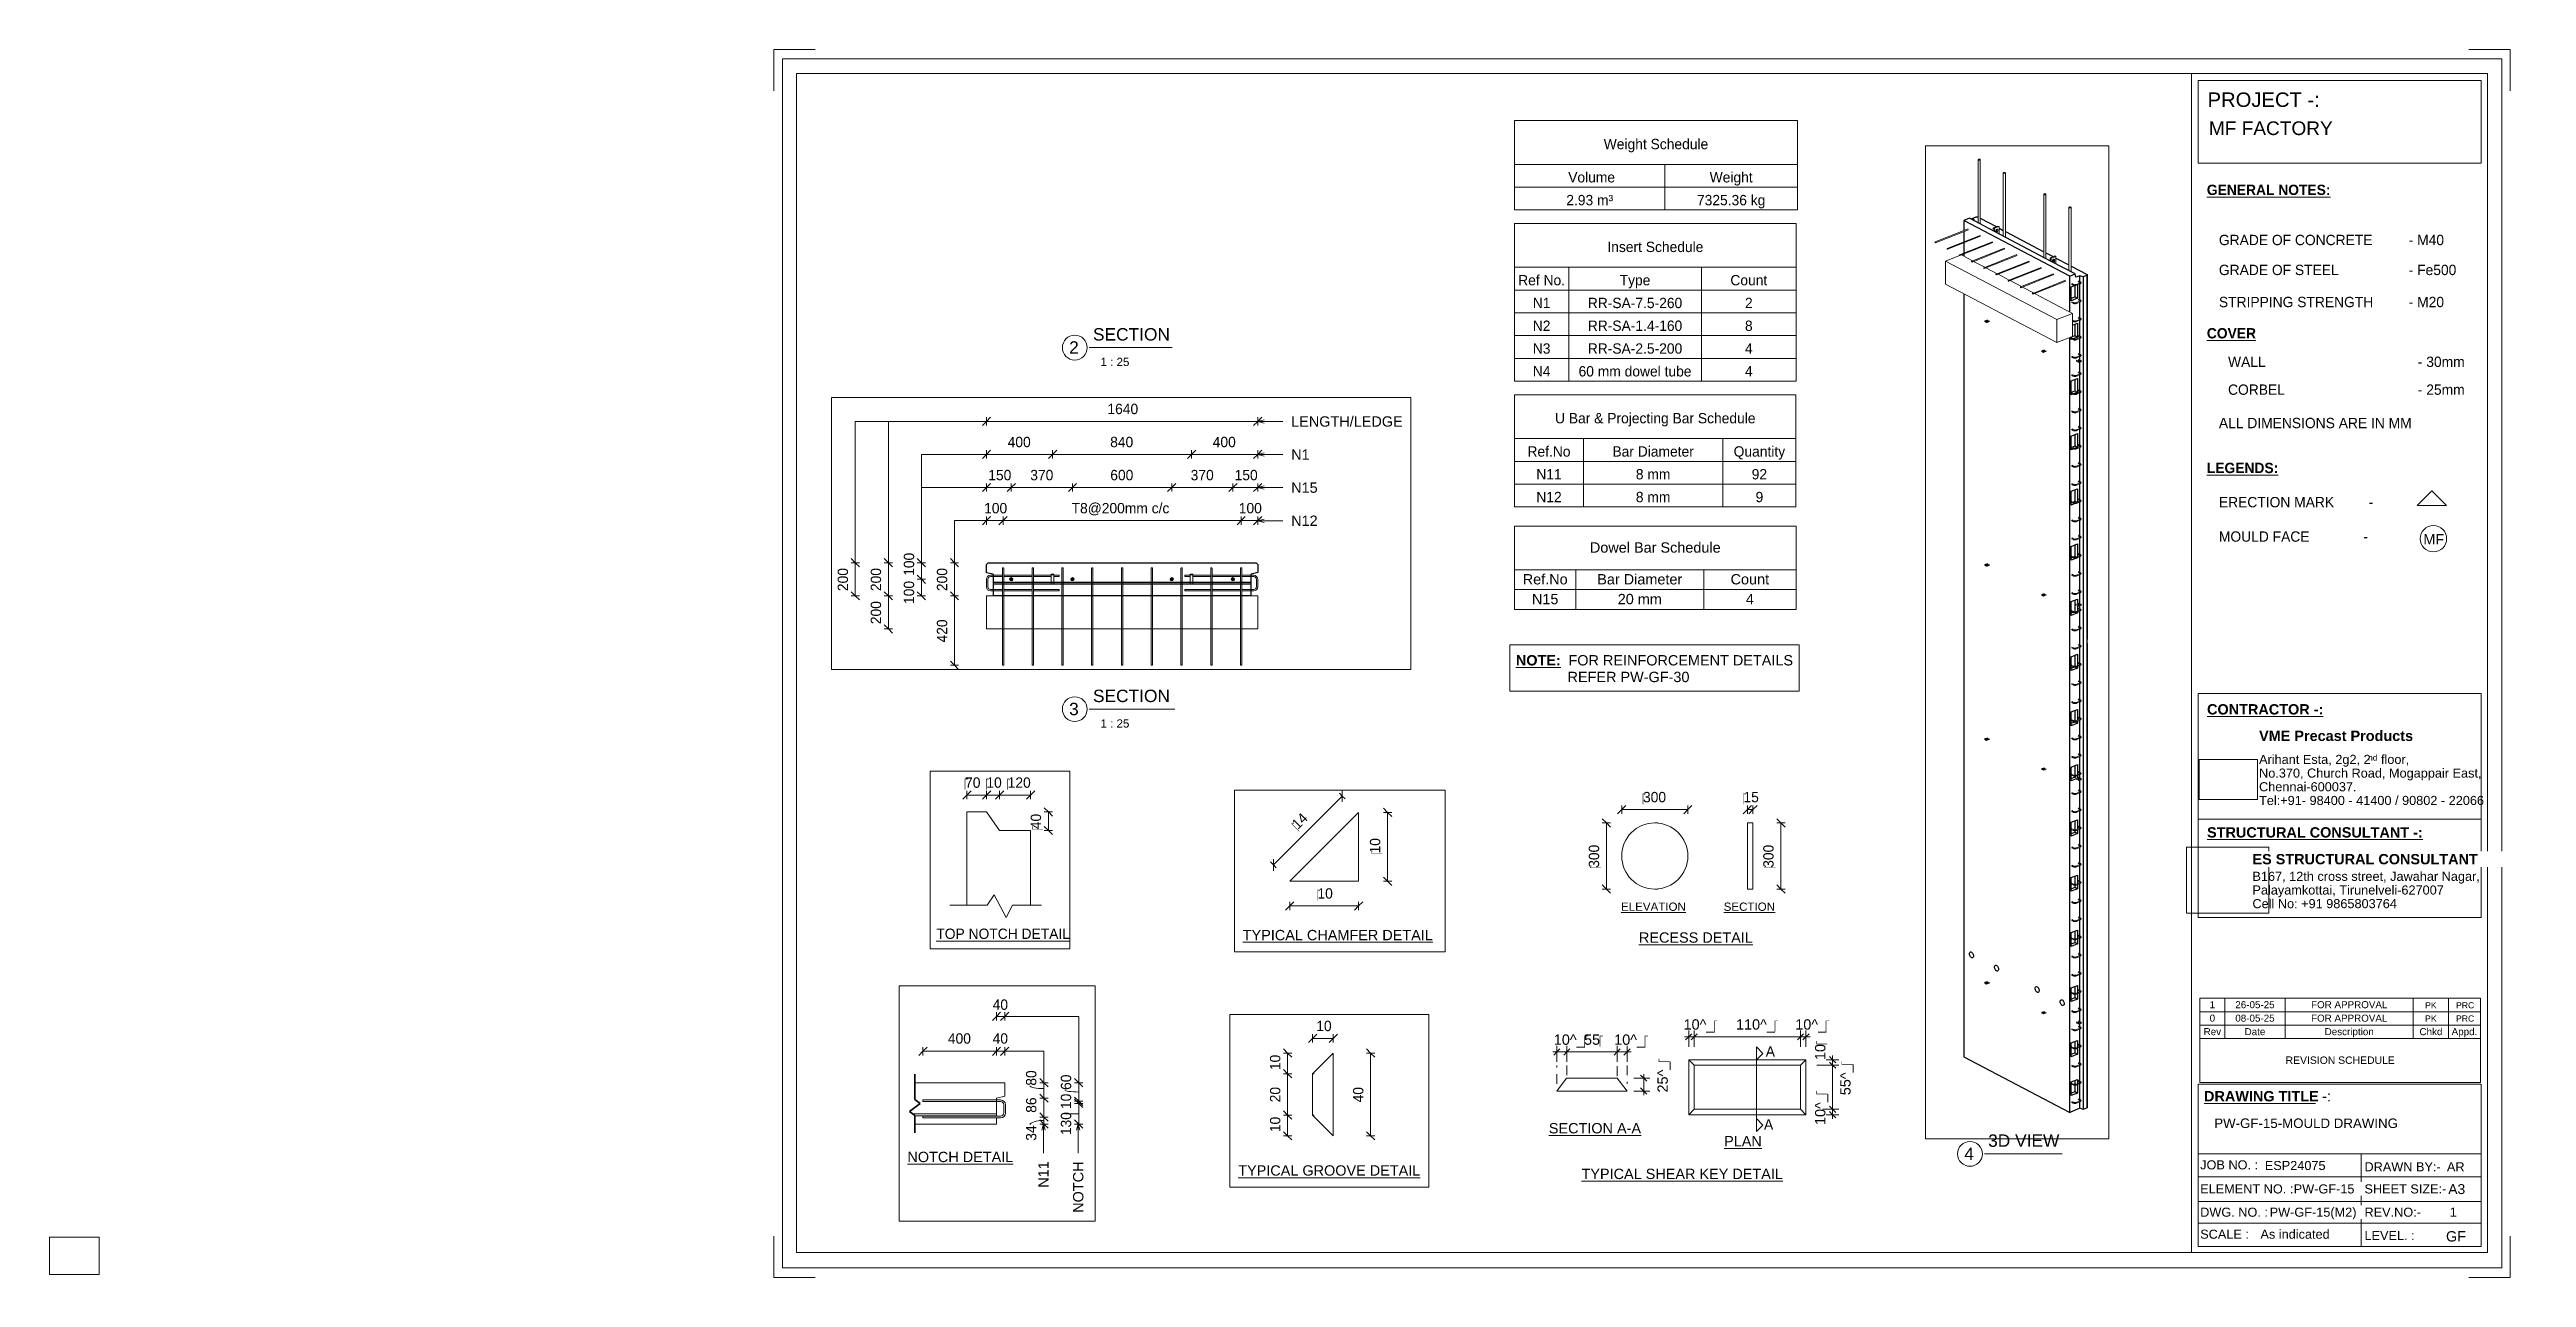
# Paper-space layout 'Layout1' of a CAD drawing. Header units: millimetres. Extents: x 0 to 599, y -1 to 296.
# The model-space entities are those that its viewports show. They can reach past a viewport. Long polylines and large blocks are cut down to what shows.
import ezdxf

# ---------------------------------------------------------------- set-up
doc = ezdxf.new("R2010")
doc.units = ezdxf.units.MM
doc.linetypes.add('Dash', pattern=[6.36, 3.18, -3.18])
doc.linetypes.add('Overhead', pattern=[3.97, 2.38, -1.59])
for name, color, linetype, lineweight in [('A-ANNO-DIMS', 211, 'Continuous', 9), ('A-ANNO-DIMS-1', 211, 'Continuous', 9), ('A-ANNO-DIMS-2', 211, 'Continuous', 9), ('A-ANNO-DIMS-25', 211, 'Continuous', 9), ('A-ANNO-DIMS-3', 211, 'Continuous', 9), ('A-ANNO-DIMS-80', 211, 'Continuous', 9), ('A-DETL', 90, 'Continuous', 18), ('A-DETL-MBND', 5, 'Continuous', 18), ('A-DETL-THIN', 151, 'Continuous', 18), ('A-FLOR-OVHD', 1, 'Overhead', 18), ('A-GENM', 13, 'Continuous', 18), ('A-WALL', 113, 'Continuous', 25), ('A-WALL-HDLN', 110, 'Dash', 25), ('G-ANNO-SCHD', 231, 'Continuous', 9), ('G-ANNO-TEXT', 231, 'Continuous', 9), ('G-ANNO-TTLB', 6, 'Continuous', 9), ('G-ANNO-TTLB-MEDM', 33, 'Continuous', 9), ('G-ANNO-TTLB-THIN', 151, 'Continuous', 9), ('S-BEAM', 12, 'Continuous', 18), ('S-BEAM-HDLN', 1, 'Dash', 18), ('S-RBAR', 171, 'Continuous', 18)]:
    doc.layers.add(name, color=color, linetype=linetype, lineweight=lineweight)
doc.layers.add('G-ANNO-NPLT', color=191, linetype='Continuous')
doc.styles.add('Arial', font='arial.ttf', dxfattribs={"height": 62.5})
doc.styles.add('Arial_1', font='arial.ttf', dxfattribs={"height": 50})
doc.styles.add('Arial_10', font='arial.ttf', dxfattribs={"height": 3.3})
doc.styles.add('Arial_11', font='arial.ttf', dxfattribs={"height": 2.3})
doc.styles.add('Arial_12', font='arial.ttf', dxfattribs={"height": 1.8})
doc.styles.add('Arial_13', font='arial.ttf', dxfattribs={"height": 1.7})
doc.styles.add('Arial_14', font='arial.ttf', dxfattribs={"height": 1.5})
doc.styles.add('Arial_15', font='arial.ttf', dxfattribs={"height": 2})
doc.styles.add('Arial_16', font='arial.ttf', dxfattribs={"height": 3})
doc.styles.add('Arial_2', font='arial.ttf', dxfattribs={"height": 7.5})
doc.styles.add('Arial_3', font='arial.ttf', dxfattribs={"height": 5})
doc.styles.add('Arial_4', font='arial.ttf', dxfattribs={"height": 3.5})
doc.styles.add('Arial_5', font='arial.ttf', dxfattribs={"height": 2.2})
doc.styles.add('Arial_6', font='arial.ttf', dxfattribs={"height": 2.4})
doc.styles.add('Arial_7', font='arial.ttf', dxfattribs={"height": 2.5})
doc.styles.add('Arial_8', font='arial.ttf', dxfattribs={"height": 1.42976})
doc.styles.add('Arial_9', font='arial.ttf', dxfattribs={"height": 2.25})
doc.styles.add('Arial_B', font='arialbd.ttf', dxfattribs={"height": 2.5})
doc.styles.add('Nirmala UI Semilight', font='NirmalaS.ttf', dxfattribs={"height": 62.5})
doc.styles.add('Nirmala UI Semilight_1', font='NirmalaS.ttf', dxfattribs={"height": 50})
doc.styles.add('Nirmala UI Semilight_2', font='NirmalaS.ttf', dxfattribs={"height": 7.5})
doc.styles.add('Nirmala UI Semilight_3', font='NirmalaS.ttf', dxfattribs={"height": 200})
doc.styles.add('Nirmala UI Semilight_4', font='NirmalaS.ttf', dxfattribs={"height": 200})
doc.styles.add('Nirmala UI Semilight_5', font='NirmalaS.ttf', dxfattribs={"height": 5})
doc.styles.add('Nirmala UI Semilight_6', font='NirmalaS.ttf', dxfattribs={"height": 2.5})
doc.styles.add('Nirmala UI Semilight_7', font='NirmalaS.ttf', dxfattribs={"height": 2.5})
doc.styles.add('Nirmala UI Semilight_B', font='', dxfattribs={"height": 2.5})
doc.styles.get('Nirmala UI Semilight_B').set_extended_font_data('Nirmala UI Semilight', bold=True)
doc.dimstyles.new('Arrow_Filled_-_2_5_NI_UI', dxfattribs={"dimscale": 304.8, "dimtxt": 65.460247, "dimasz": 0.164042, "dimexe": 0.082021, "dimexo": 0.0625, "dimgap": 0.082021, "dimtad": 1, "dimdec": 0, "dimzin": 0, "dimdsep": 46, "dimtxsty": 'Nirmala UI Semilight', "dimblk1": 'OBLIQUE', "dimblk2": 'OBLIQUE', "dimsah": 1, "dimcen": 0.09, "dimazin": 0, "dimtfac": 1, "dimtdec": 4, "dimtix": 1, "dimtmove": 0, "dimatfit": 3, "dimfxl": 0.082021, "dimfxlon": 1, "dimtvp": 1, "dimtolj": 1, "dimtzin": 0, "dimarcsym": 2})
doc.dimstyles.new('Arrow_Filled_-_2_5_NI_UI_1', dxfattribs={"dimscale": 304.8, "dimtxt": 65.460247, "dimasz": 0.164042, "dimexe": 0.082021, "dimexo": 0.0625, "dimgap": 0.082021, "dimtad": 1, "dimdec": 0, "dimzin": 0, "dimdsep": 46, "dimtxsty": 'Nirmala UI Semilight', "dimblk1": 'OBLIQUE', "dimblk2": 'OBLIQUE', "dimsah": 1, "dimcen": 0.09, "dimazin": 0, "dimtfac": 1, "dimtdec": 4, "dimtix": 1, "dimtmove": 2, "dimatfit": 3, "dimfxl": 0.082021, "dimfxlon": 1, "dimtvp": 1, "dimtolj": 1, "dimtzin": 0, "dimarcsym": 2})
doc.dimstyles.new('Arrow_Filled_-_2_5_NI_UI_2', dxfattribs={"dimscale": 304.8, "dimtxt": 7.85523, "dimasz": 0.019685, "dimexe": 0.009843, "dimexo": 0.0625, "dimgap": 0.009843, "dimtad": 1, "dimdec": 0, "dimzin": 0, "dimdsep": 46, "dimtxsty": 'Nirmala UI Semilight_2', "dimblk1": 'OBLIQUE', "dimblk2": 'OBLIQUE', "dimsah": 1, "dimcen": 0.09, "dimazin": 0, "dimtfac": 1, "dimtdec": 4, "dimtix": 1, "dimtmove": 0, "dimatfit": 3, "dimfxl": 0.009843, "dimfxlon": 1, "dimtvp": 1, "dimtolj": 1, "dimtzin": 0, "dimarcsym": 2})
doc.dimstyles.new('Arrow_Filled_-_2_5_NI_UI_3', dxfattribs={"dimscale": 304.8, "dimtxt": 209.472789, "dimasz": 0.524934, "dimexe": 0.262467, "dimexo": 0.0625, "dimgap": 0.262467, "dimtad": 1, "dimdec": 0, "dimzin": 0, "dimdsep": 46, "dimtxsty": 'Nirmala UI Semilight_3', "dimblk1": 'OBLIQUE', "dimblk2": 'OBLIQUE', "dimsah": 1, "dimcen": 0.09, "dimazin": 0, "dimtfac": 1, "dimtdec": 4, "dimtix": 1, "dimtmove": 2, "dimatfit": 3, "dimfxl": 0.262467, "dimfxlon": 1, "dimtvp": 1, "dimtolj": 1, "dimtzin": 0, "dimarcsym": 2})
doc.dimstyles.new('Arrow_Filled_-_2_5_NI_UI_4', dxfattribs={"dimscale": 304.8, "dimtxt": 209.472789, "dimasz": 0.524934, "dimexe": 0.262467, "dimexo": 0.0625, "dimgap": 0.262467, "dimtad": 1, "dimdec": 0, "dimzin": 0, "dimdsep": 46, "dimtxsty": 'Nirmala UI Semilight_3', "dimblk1": 'OBLIQUE', "dimblk2": 'OBLIQUE', "dimsah": 1, "dimcen": 0.09, "dimazin": 0, "dimtfac": 1, "dimtdec": 4, "dimtix": 1, "dimtmove": 0, "dimatfit": 3, "dimfxl": 0.262467, "dimfxlon": 1, "dimtvp": 1, "dimtolj": 1, "dimtzin": 0, "dimarcsym": 2})
doc.dimstyles.new('Arrow_Filled_-_2_5_NI_UI_5', dxfattribs={"dimscale": 304.8, "dimtxt": 5.23682, "dimasz": 0.013123, "dimexe": 0.006562, "dimexo": 0.0625, "dimgap": 0.006562, "dimtad": 1, "dimdec": 0, "dimzin": 0, "dimdsep": 46, "dimtxsty": 'Nirmala UI Semilight_5', "dimblk1": 'OBLIQUE', "dimblk2": 'OBLIQUE', "dimsah": 1, "dimcen": 0.09, "dimazin": 0, "dimtfac": 1, "dimtdec": 4, "dimtix": 1, "dimtmove": 0, "dimatfit": 3, "dimfxl": 0.006562, "dimfxlon": 1, "dimtvp": 1, "dimtolj": 1, "dimtzin": 0, "dimarcsym": 2})
doc.dimstyles.new('Arrow_Filled_-_2_5_NI_UI_6', dxfattribs={"dimscale": 304.8, "dimtxt": 2.61841, "dimasz": 0.006562, "dimexe": 0.003281, "dimexo": 0.0625, "dimgap": 0.003281, "dimtad": 1, "dimdec": 0, "dimzin": 0, "dimdsep": 46, "dimtxsty": 'Nirmala UI Semilight_7', "dimblk1": 'OBLIQUE', "dimblk2": 'OBLIQUE', "dimsah": 1, "dimcen": 0.09, "dimazin": 0, "dimtfac": 1, "dimtdec": 4, "dimtix": 1, "dimtmove": 0, "dimatfit": 3, "dimfxl": 0.003281, "dimfxlon": 1, "dimtvp": 1, "dimtolj": 1, "dimtzin": 0, "dimarcsym": 2})
doc.dimstyles.new('Diagonal_-_2_5mm_Arial', dxfattribs={"dimscale": 304.8, "dimtxt": 2.550648, "dimasz": 0.004921, "dimexe": 0.004921, "dimexo": 0.0625, "dimgap": 0.003281, "dimtad": 1, "dimdec": 0, "dimzin": 0, "dimdsep": 46, "dimtxsty": 'Arial_7', "dimblk1": 'OBLIQUE', "dimblk2": 'OBLIQUE', "dimsah": 1, "dimcen": 0.09, "dimdle": 0.003281, "dimazin": 0, "dimtfac": 1, "dimtdec": 4, "dimtix": 1, "dimtmove": 2, "dimatfit": 3, "dimfxl": 0.007874, "dimfxlon": 1, "dimtvp": 1, "dimtolj": 1, "dimtzin": 0, "dimarcsym": 2})
doc.dimstyles.new('Diagonal_-_2_5mm_Arial_1', dxfattribs={"dimscale": 304.8, "dimtxt": 2.550648, "dimasz": 0.004921, "dimexe": 0.004921, "dimexo": 0.0625, "dimgap": 0.003281, "dimtad": 1, "dimdec": 0, "dimzin": 0, "dimdsep": 46, "dimtxsty": 'Arial_7', "dimblk1": 'OBLIQUE', "dimblk2": 'OBLIQUE', "dimsah": 1, "dimcen": 0.09, "dimdle": 0.003281, "dimazin": 0, "dimtfac": 1, "dimtdec": 4, "dimtix": 1, "dimtmove": 0, "dimatfit": 3, "dimfxl": 0.007874, "dimfxlon": 1, "dimtvp": 1, "dimtolj": 1, "dimtzin": 0, "dimarcsym": 2})
picture_1 = doc.add_image_def('image1.jpg', size_in_pixel=(996, 686))
picture_2 = doc.add_image_def('image2.jpg', size_in_pixel=(1600, 1280))

psp = doc.layouts.get("Layout1")

msp = doc.modelspace()

# ---------------------------------------------------------------- texts
at = {"layer": 'G-ANNO-TEXT', "color": 7, "attachment_point": 1}
for s, insert, char_height, width, style in [('40', (3836.06, 18537.99), 50, 91.3924, 'Nirmala UI Semilight_1'), ('400', (3619.49, 18374.44), 50, 136.2869, 'Nirmala UI Semilight_1'), ('40', (3836.06, 18374.44), 50, 91.3924, 'Nirmala UI Semilight_1'), ('\\LNOTCH DETAIL', (3423.7, 17801.33), 50, 622.1095, 'Arial_1'), ('LENGTH/LEDGE', (611.72, 13999.35), 62.5, 815.717, 'Arial'), ('N1', (611.72, 13799.35), 62.5, 134.2827, 'Arial'), ('N15', (611.72, 13599.35), 62.5, 192.405, 'Arial'), ('N12', (611.72, 13399.35), 62.5, 192.405, 'Arial'), ('\\LTYPICAL CHAMFER DETAIL', (4353.03, 3087.48), 7.5, 166.9113, 'Arial_2'), ('\\LTYPICAL GROOVE DETAIL', (7484.37, 3090.66), 5, 106.7848, 'Arial_3'), ('\\LTOP NOTCH DETAIL', (4889.94, 1307.17), 200, 2975.864, 'Nirmala UI Semilight_4')]:
    msp.add_mtext(s, dxfattribs=dict(at, insert=insert, char_height=char_height, width=width, style=style))
at = {"layer": 'G-ANNO-TEXT', "color": 7, "char_height": 50, "attachment_point": 1, "rotation": 90}
for s, insert, width, style in [('80', (3997.63, 18120.9), 89.789, 'Nirmala UI Semilight_1'), ('60', (4165.98, 18100.51), 89.789, 'Nirmala UI Semilight_1'), ('10', (4165.98, 18008.06), 76.962, 'Nirmala UI Semilight_1'), ('86', (3997.63, 17989.83), 89.789, 'Nirmala UI Semilight_1'), ('130', (4165.98, 17881.7), 121.8565, 'Nirmala UI Semilight_1'), ('34', (3997.63, 17854.64), 91.3924, 'Nirmala UI Semilight_1'), ('N11', (4056.87, 17627.57), 153.924, 'Arial_1'), ('NOTCH', (4225.21, 17505.97), 301.4345, 'Arial_1')]:
    msp.add_mtext(s, dxfattribs=dict(at, insert=insert, width=width, style=style))

# ---------------------------------------------------------------- blocks, each defined once
blk = doc.blocks.new('ES-Landscape-A3 - ES-Landscape-A3-502445-PW-GF-15-MOULD DRAWING')
at = {"layer": 'G-ANNO-TTLB'}
for p, q in [((175.24, 296.27), (185.24, 296.27)), ((175.24, 296.27), (175.24, 286.27)), ((595.24, 296.27), (585.24, 296.27)), ((595.24, 296.27), (595.24, 286.27)), ((519.77, 140.54), (588.2, 140.54)), ((519.77, 86.33), (519.77, 140.54)), ((588.2, 86.33), (588.2, 140.54)), ((519.77, 110.14), (588.2, 110.14)), ((519.77, 6.78), (519.77, 46.03)), ((588.2, 6.78), (588.2, 46.03)), ((559.23, 29.2), (559.23, 6.78)), ((175.24, -0.73), (175.24, 9.27)), ((595.24, -0.73), (595.24, 9.27)), ((175.24, -0.73), (185.24, -0.73)), ((595.24, -0.73), (585.24, -0.73))]:
    blk.add_line(p, q, dxfattribs=at)
at = {"layer": 'G-ANNO-TTLB-MEDM'}
for p, q in [((180.73, 290.44), (180.73, 5.31)), ((180.73, 290.44), (589.79, 290.44)), ((518.17, 290.44), (518.17, 5.31)), ((519.77, 268.77), (519.77, 288.77)), ((519.77, 288.77), (588.2, 288.77)), ((588.2, 288.77), (588.2, 268.77)), ((589.79, 290.44), (589.79, 5.31)), ((588.2, 268.77), (519.77, 268.77)), ((519.77, 86.33), (588.2, 86.33)), ((519.77, 6.78), (588.2, 6.78)), ((180.73, 5.31), (589.79, 5.31))]:
    blk.add_line(p, q, dxfattribs=at)
at = {"layer": 'G-ANNO-TTLB-THIN'}
for p, q in [((177.29, 294.03), (177.29, 1.56)), ((593.23, 294.03), (177.29, 294.03)), ((593.23, 1.56), (593.23, 294.03)), ((519.77, 46.03), (588.2, 46.03)), ((519.77, 29.2), (588.2, 29.2)), ((519.77, 23.64), (588.2, 23.64)), ((519.77, 17.68), (588.2, 17.68)), ((519.77, 12.43), (588.2, 12.43)), ((177.29, 1.56), (593.23, 1.56))]:
    blk.add_line(p, q, dxfattribs=at)
at = {"layer": 'G-ANNO-TTLB', "char_height": 2.2, "attachment_point": 1, "style": 'Arial_5'}
for s, insert, width in [('No.370, Church Road, Mogappair East,', (534.5, 122.37), 63.4135), ('Tel:+91- 98400 - 41400 / 90802 - 22066 ', (534.5, 115.75), 65.2574), ('Chennai-600037.', (534.5, 119.06), 27.6582), ('Cell No: +91 9865803764', (532.9, 90.79), 41.0464), ('Palayamkottai, Tirunelveli-627007', (532.9, 94.09), 54.4346), ('JOB NO. :', (520.26, 27.61), 16.5949), ('DRAWN BY:-', (560, 27.14), 21.7257), ('ELEMENT NO. :', (520.26, 21.79), 26.5359), ('SHEET SIZE:-', (560, 21.79), 23.2489), ('DWG. NO. :', (520.26, 16.16), 19.481), ('REV.NO:-', (560, 16.16), 16.0338), ('SCALE :', (520.26, 10.84), 13.8692), ('LEVEL. :', (560, 10.53), 14.3502)]:
    blk.add_mtext(s, dxfattribs=dict(at, insert=insert, width=width))
at = {"layer": 'G-ANNO-TTLB'}
image = blk.add_image(picture_1, insert=(520, 114.84), size_in_units=(14.11, 9.72), dxfattribs=at)
image.dxf.flags = 7
image = blk.add_image(picture_2, insert=(516.95, 87.39), size_in_units=(19.92, 15.93), dxfattribs=at)
image.dxf.flags = 7
at = {"layer": 'G-ANNO-TTLB', "attachment_point": 1, "bg_fill": 3, "box_fill_scale": 1.25, "bg_fill_color": 256, "bg_fill_true_color": 13158600, "bg_fill_transparency": 0}
for s, insert, char_height, width, style in [('PROJECT -:', (522.05, 285.89), 3.5, 33.3502, 'Arial_4'), ('\\LCONTRACTOR -:', (521.92, 137.94), 2.5, 33.9114, 'Arial_B'), ('\\LSTRUCTURAL CONSULTANT -:', (521.92, 108.18), 2.5, 62.8523, 'Arial_B'), ('\\LDRAWING TITLE', (521.19, 44.36), 2.5, 33.4304, 'Arial_B'), ('A3', (580.27, 21.84), 2.4, 4.9705, 'Arial_6')]:
    blk.add_mtext(s, dxfattribs=dict(at, insert=insert, char_height=char_height, width=width, style=style))
at = {"layer": 'G-ANNO-TTLB', "char_height": 2.5, "attachment_point": 1, "style": 'Arial_B', "bg_fill": 3, "box_fill_scale": 1.25, "bg_fill_color": 256, "bg_fill_true_color": 13158600, "bg_fill_transparency": 0}
for s, insert, width in [('VME Precast Products', (534.5, 131.53), 45.135), ('ES STRUCTURAL CONSULTANT', (532.9, 101.7), 65.6582), ('\\fArial|b1|i0|c0|p34|; ', (548.78, 44.36), 1.2025)]:
    blk.add_mtext(s, dxfattribs=dict(at, insert=insert, width=width))
at = {"layer": 'G-ANNO-TTLB', "attachment_point": 1}
for s, insert, char_height, width, style in [('Arihant Esta, 2g2, 2', (534.5, 125.68), 2.2, 31.9873, 'Arial_5'), ('nd', (560.89, 125.72), 1.43, 2.7257, 'Arial_8'), (' floor,', (563.14, 125.68), 2.2, 9.1392, 'Arial_5'), ('B167, 12th cross street, Jawahar Nagar,', (532.9, 97.4), 2.2, 65.1772, 'Arial_5')]:
    blk.add_mtext(s, dxfattribs=dict(at, insert=insert, char_height=char_height, width=width, style=style))
at = {"layer": 'G-ANNO-TTLB', "insert": (549.77, 44.36), "char_height": 2.5, "width": 2.6456, "attachment_point": 1, "style": 'Arial_7', "bg_fill": 3, "box_fill_scale": 1.25, "bg_fill_color": 256, "bg_fill_true_color": 13158600, "bg_fill_transparency": 0}
blk.add_mtext('-:', dxfattribs=at)
blk = doc.blocks.new('Viewport - M_View Title-1040-PW-GF-15-MOULD DRAWING')
at = {"layer": 'G-ANNO-TTLB'}
for start, end in [(360, 180), (180, 0)]:
    blk.add_arc((-3.5, 0), 3, start, end, dxfattribs=at)
blk = doc.blocks.new('DIMBLOCK44-PW-GF-15-MOULD DRAWING')
at = {"layer": 'A-ANNO-DIMS-1'}
for p, q in [((431.34, 50.61), (427.53, 50.61)), ((431.34, 51.93), (429.77, 51.93)), ((431.34, 52.93), (431.34, 50.61)), ((431.34, 51.93), (432.84, 51.93)), ((431.34, 50.61), (432.84, 50.61))]:
    blk.add_line(p, q, dxfattribs=at)
at = {"layer": 'A-ANNO-DIMS-1', "lineweight": 35}
for p, q in [((431.34, 51.93), (430.59, 52.68)), ((431.34, 50.61), (430.59, 51.36)), ((431.34, 51.93), (432.09, 51.18)), ((431.34, 50.61), (432.09, 49.86))]:
    blk.add_line(p, q, dxfattribs=at)
at = {"layer": 'A-ANNO-DIMS-1', "color": 0, "insert": (427.09, 51.85), "char_height": 2.5, "width": 4.6147, "attachment_point": 1, "rotation": 90, "line_spacing_factor": 0.941778, "style": 'Arial_7'}
blk.add_mtext('10\\fArial|b0|i0|c254|p34|;\u202a', dxfattribs=at)
blk = doc.blocks.new('_Oblique')
at = {"color": 0, "linetype": 'ByBlock', "lineweight": -2}
blk.add_line((-0.5, -0.5), (0.5, 0.5), dxfattribs=at)
blk = doc.blocks.new('DIMBLOCK45-PW-GF-15-MOULD DRAWING')
at = {"layer": 'A-ANNO-DIMS-1'}
for p, q in [((431.34, 50.61), (427.53, 50.61)), ((431.34, 50.61), (431.34, 39.94)), ((431.34, 50.61), (432.84, 50.61)), ((431.34, 39.94), (428.94, 39.94)), ((431.34, 39.94), (432.84, 39.94))]:
    blk.add_line(p, q, dxfattribs=at)
at = {"layer": 'A-ANNO-DIMS-1', "lineweight": 35}
for p, q in [((431.34, 50.61), (430.59, 51.36)), ((431.34, 50.61), (432.09, 49.86)), ((431.34, 39.94), (430.59, 40.69)), ((431.34, 39.94), (432.09, 39.19))]:
    blk.add_line(p, q, dxfattribs=at)
at = {"layer": 'A-ANNO-DIMS-1', "color": 0, "insert": (433.18, 43.35), "char_height": 2.5, "width": 4.6147, "attachment_point": 1, "rotation": 90, "line_spacing_factor": 0.941778, "style": 'Arial_7'}
blk.add_mtext('55^_\\fArial|b0|i0|c254|p34|;\u202a', dxfattribs=at)
blk = doc.blocks.new('DIMBLOCK46-PW-GF-15-MOULD DRAWING')
at = {"layer": 'A-ANNO-DIMS-1'}
for p, q in [((431.34, 39.94), (428.94, 39.94)), ((431.34, 38.63), (429.77, 38.63)), ((431.34, 39.94), (431.34, 37.63)), ((431.34, 39.94), (432.84, 39.94)), ((431.34, 38.63), (432.84, 38.63))]:
    blk.add_line(p, q, dxfattribs=at)
at = {"layer": 'A-ANNO-DIMS-1', "lineweight": 35}
for p, q in [((431.34, 39.94), (430.59, 40.69)), ((431.34, 38.63), (430.59, 39.38)), ((431.34, 39.94), (432.09, 39.19)), ((431.34, 38.63), (432.09, 37.88))]:
    blk.add_line(p, q, dxfattribs=at)
at = {"layer": 'A-ANNO-DIMS-1', "color": 0, "insert": (427.09, 36.15), "char_height": 2.5, "width": 4.6147, "attachment_point": 1, "rotation": 90, "line_spacing_factor": 0.941778, "style": 'Arial_7'}
blk.add_mtext('10^_\\fArial|b0|i0|c254|p34|;\u202a', dxfattribs=at)
blk = doc.blocks.new('DIMBLOCK47-PW-GF-15-MOULD DRAWING')
at = {"layer": 'A-ANNO-DIMS-1'}
for p, q in [((395.54, 57.47), (397.86, 57.47)), ((396.54, 57.47), (396.54, 58.97)), ((396.54, 57.47), (396.54, 55.07)), ((397.86, 57.47), (397.86, 58.97)), ((397.86, 57.47), (397.86, 55.07))]:
    blk.add_line(p, q, dxfattribs=at)
at = {"layer": 'A-ANNO-DIMS-1', "lineweight": 35}
for p, q in [((396.54, 57.47), (395.79, 56.72)), ((396.54, 57.47), (397.29, 58.22)), ((397.86, 57.47), (397.11, 56.72)), ((397.86, 57.47), (398.61, 58.22))]:
    blk.add_line(p, q, dxfattribs=at)
at = {"layer": 'A-ANNO-DIMS-1', "color": 0, "insert": (395.28, 61.72), "char_height": 2.5, "width": 4.6147, "attachment_point": 1, "line_spacing_factor": 0.941778, "style": 'Arial_7'}
blk.add_mtext('10^_\\fArial|b0|i0|c254|p34|;\u202a', dxfattribs=at)
blk = doc.blocks.new('DIMBLOCK48-PW-GF-15-MOULD DRAWING')
at = {"layer": 'A-ANNO-DIMS-1', "lineweight": 35}
for p, q in [((397.86, 57.47), (397.11, 56.72)), ((397.86, 57.47), (398.61, 58.22)), ((423.57, 57.47), (422.82, 56.72)), ((423.57, 57.47), (424.32, 58.22))]:
    blk.add_line(p, q, dxfattribs=at)
at = {"layer": 'A-ANNO-DIMS-1'}
for p, q in [((397.86, 57.47), (397.86, 58.97)), ((397.86, 57.47), (423.57, 57.47)), ((397.86, 57.47), (397.86, 55.07)), ((423.57, 57.47), (423.57, 58.97)), ((423.57, 57.47), (423.57, 55.07))]:
    blk.add_line(p, q, dxfattribs=at)
at = {"layer": 'A-ANNO-DIMS-1', "color": 0, "insert": (407.97, 61.72), "char_height": 2.5, "width": 6.5924, "attachment_point": 1, "line_spacing_factor": 0.941778, "style": 'Arial_7'}
blk.add_mtext('110^_\\fArial|b0|i0|c254|p34|;\u202a', dxfattribs=at)
blk = doc.blocks.new('DIMBLOCK49-PW-GF-15-MOULD DRAWING')
at = {"layer": 'A-ANNO-DIMS-1', "lineweight": 35}
for p, q in [((423.57, 57.47), (422.82, 56.72)), ((423.57, 57.47), (424.32, 58.22)), ((424.88, 57.47), (424.13, 56.72)), ((424.88, 57.47), (425.63, 58.22))]:
    blk.add_line(p, q, dxfattribs=at)
at = {"layer": 'A-ANNO-DIMS-1'}
for p, q in [((423.57, 57.47), (423.57, 58.97)), ((423.57, 57.47), (425.88, 57.47)), ((423.57, 57.47), (423.57, 55.07)), ((424.88, 57.47), (424.88, 58.97)), ((424.88, 57.47), (424.88, 55.07))]:
    blk.add_line(p, q, dxfattribs=at)
at = {"layer": 'A-ANNO-DIMS-1', "color": 0, "insert": (422.3, 61.72), "char_height": 2.5, "width": 4.6147, "attachment_point": 1, "line_spacing_factor": 0.941778, "style": 'Arial_7'}
blk.add_mtext('10^_\\fArial|b0|i0|c254|p34|;\u202a', dxfattribs=at)
blk = doc.blocks.new('DIMBLOCK50-PW-GF-15-MOULD DRAWING')
at = {"layer": 'A-ANNO-DIMS-1', "lineweight": 35}
for p, q in [((385.64, 47.47), (384.89, 48.22)), ((385.64, 44.37), (384.89, 45.12)), ((385.64, 47.47), (386.39, 46.72)), ((385.64, 44.37), (386.39, 43.62))]:
    blk.add_line(p, q, dxfattribs=at)
at = {"layer": 'A-ANNO-DIMS-1'}
for p, q in [((385.64, 48.47), (385.64, 43.37)), ((385.64, 47.47), (383.24, 47.47)), ((385.64, 44.37), (383.24, 44.37)), ((385.64, 47.47), (387.14, 47.47)), ((385.64, 44.37), (387.14, 44.37))]:
    blk.add_line(p, q, dxfattribs=at)
at = {"layer": 'A-ANNO-DIMS-1', "color": 0, "insert": (388.97, 44), "char_height": 2.5, "width": 4.6147, "attachment_point": 1, "rotation": 90, "line_spacing_factor": 0.941778, "style": 'Arial_7'}
blk.add_mtext('25^_\\fArial|b0|i0|c254|p34|;\u202a', dxfattribs=at)
blk = doc.blocks.new('DIMBLOCK51-PW-GF-15-MOULD DRAWING')
at = {"layer": 'A-ANNO-DIMS-1'}
for p, q in [((364.62, 53.81), (364.62, 55.31)), ((367.03, 53.81), (367.03, 55.31)), ((363.62, 53.81), (367.03, 53.81)), ((364.62, 53.81), (364.62, 51.41)), ((367.03, 53.81), (367.03, 51.41))]:
    blk.add_line(p, q, dxfattribs=at)
at = {"layer": 'A-ANNO-DIMS-1', "lineweight": 35}
for p, q in [((364.62, 53.81), (365.37, 54.56)), ((367.03, 53.81), (367.78, 54.56)), ((364.62, 53.81), (363.87, 53.06)), ((367.03, 53.81), (366.28, 53.06))]:
    blk.add_line(p, q, dxfattribs=at)
at = {"layer": 'A-ANNO-DIMS-1', "color": 0, "insert": (363.9, 58.05), "char_height": 2.5, "width": 4.6147, "attachment_point": 1, "line_spacing_factor": 0.941778, "style": 'Arial_7'}
blk.add_mtext('10^_\\fArial|b0|i0|c254|p34|;\u202a', dxfattribs=at)
blk = doc.blocks.new('DIMBLOCK52-PW-GF-15-MOULD DRAWING')
at = {"layer": 'A-ANNO-DIMS-1'}
for p, q in [((367.03, 53.81), (367.03, 55.31)), ((379.22, 53.81), (379.22, 55.31)), ((367.03, 53.81), (379.22, 53.81)), ((367.03, 53.81), (367.03, 51.41)), ((379.22, 53.81), (379.22, 51.41))]:
    blk.add_line(p, q, dxfattribs=at)
at = {"layer": 'A-ANNO-DIMS-1', "lineweight": 35}
for p, q in [((367.03, 53.81), (367.78, 54.56)), ((379.22, 53.81), (379.97, 54.56)), ((367.03, 53.81), (366.28, 53.06)), ((379.22, 53.81), (378.47, 53.06))]:
    blk.add_line(p, q, dxfattribs=at)
at = {"layer": 'A-ANNO-DIMS-1', "color": 0, "insert": (371.2, 58.05), "char_height": 2.5, "width": 4.6147, "attachment_point": 1, "line_spacing_factor": 0.941778, "style": 'Arial_7'}
blk.add_mtext('55\\fArial|b0|i0|c254|p34|;\u202a', dxfattribs=at)
blk = doc.blocks.new('DIMBLOCK53-PW-GF-15-MOULD DRAWING')
at = {"layer": 'A-ANNO-DIMS-1'}
for p, q in [((379.22, 53.81), (379.22, 55.31)), ((381.62, 53.81), (381.62, 55.31)), ((379.22, 53.81), (382.62, 53.81)), ((379.22, 53.81), (379.22, 51.41)), ((381.62, 53.81), (381.62, 51.41))]:
    blk.add_line(p, q, dxfattribs=at)
at = {"layer": 'A-ANNO-DIMS-1', "lineweight": 35}
for p, q in [((379.22, 53.81), (379.97, 54.56)), ((381.62, 53.81), (382.37, 54.56)), ((379.22, 53.81), (378.47, 53.06)), ((381.62, 53.81), (380.87, 53.06))]:
    blk.add_line(p, q, dxfattribs=at)
at = {"layer": 'A-ANNO-DIMS-1', "color": 0, "insert": (378.5, 58.05), "char_height": 2.5, "width": 4.6147, "attachment_point": 1, "line_spacing_factor": 0.941778, "style": 'Arial_7'}
blk.add_mtext('10^_\\fArial|b0|i0|c254|p34|;\u202a', dxfattribs=at)
blk = doc.blocks.new('DIMBLOCK54-PW-GF-15-MOULD DRAWING')
at = {"layer": 'A-ANNO-DIMS-1'}
for p, q in [((376.62, 109.22), (375.62, 110.22)), ((376.62, 109.22), (375.62, 109.22)), ((376.62, 93.22), (376.62, 109.22)), ((376.62, 109.22), (377.62, 108.22)), ((376.62, 109.22), (377.62, 109.22)), ((376.62, 93.22), (375.62, 94.22)), ((376.62, 93.22), (375.62, 93.22)), ((376.62, 93.22), (377.62, 92.22)), ((376.62, 93.22), (377.62, 93.22))]:
    blk.add_line(p, q, dxfattribs=at)
at = {"layer": 'A-ANNO-DIMS-1', "color": 0, "insert": (372.36, 98.36), "char_height": 2.5, "width": 6.8555, "attachment_point": 1, "rotation": 90, "line_spacing_factor": 1.142579, "style": 'Nirmala UI Semilight_7'}
blk.add_mtext('\u202a300', dxfattribs=at)
blk = doc.blocks.new('DIMBLOCK55-PW-GF-15-MOULD DRAWING')
at = {"layer": 'A-ANNO-DIMS-1'}
for p, q in [((380.32, 112.45), (379.32, 111.45)), ((380.32, 112.45), (381.32, 113.45)), ((380.32, 112.45), (380.32, 113.45)), ((380.32, 112.45), (396.32, 112.45)), ((380.32, 112.45), (380.32, 111.45)), ((396.32, 112.45), (395.32, 111.45)), ((396.32, 112.45), (397.32, 113.45)), ((396.32, 112.45), (396.32, 113.45)), ((396.32, 112.45), (396.32, 111.45))]:
    blk.add_line(p, q, dxfattribs=at)
at = {"layer": 'A-ANNO-DIMS-1', "color": 0, "insert": (385.47, 116.71), "char_height": 2.5, "width": 6.8555, "attachment_point": 1, "line_spacing_factor": 1.142579, "style": 'Nirmala UI Semilight_7'}
blk.add_mtext('\u202a300', dxfattribs=at)
blk = doc.blocks.new('DIMBLOCK56-PW-GF-15-MOULD DRAWING')
at = {"layer": 'A-ANNO-DIMS-1'}
for p, q in [((410.71, 112.45), (409.71, 111.45)), ((410.71, 112.45), (411.71, 113.45)), ((410.71, 112.45), (410.71, 113.45)), ((410.71, 112.45), (412.08, 112.45)), ((410.71, 112.45), (410.71, 111.45)), ((412.08, 112.45), (411.08, 111.45)), ((412.08, 112.45), (413.08, 113.45)), ((412.08, 112.45), (412.08, 113.45)), ((412.08, 112.45), (412.08, 111.45))]:
    blk.add_line(p, q, dxfattribs=at)
at = {"layer": 'A-ANNO-DIMS-1', "color": 0, "insert": (409.77, 116.71), "char_height": 2.5, "width": 3.8848, "attachment_point": 1, "line_spacing_factor": 1.142579, "style": 'Nirmala UI Semilight_7'}
blk.add_mtext('\u202a15', dxfattribs=at)
blk = doc.blocks.new('DIMBLOCK57-PW-GF-15-MOULD DRAWING')
at = {"layer": 'A-ANNO-DIMS-1'}
for p, q in [((418.83, 109.22), (417.83, 110.22)), ((418.83, 109.22), (417.83, 109.22)), ((418.83, 109.22), (418.83, 93.22)), ((418.83, 109.22), (419.83, 108.22)), ((418.83, 109.22), (419.83, 109.22)), ((418.83, 93.22), (417.83, 94.22)), ((418.83, 93.22), (417.83, 93.22)), ((418.83, 93.22), (419.83, 92.22)), ((418.83, 93.22), (419.83, 93.22))]:
    blk.add_line(p, q, dxfattribs=at)
at = {"layer": 'A-ANNO-DIMS-1', "color": 0, "insert": (414.56, 98.36), "char_height": 2.5, "width": 6.8555, "attachment_point": 1, "rotation": 90, "line_spacing_factor": 1.142579, "style": 'Nirmala UI Semilight_7'}
blk.add_mtext('\u202a300', dxfattribs=at)
blk = doc.blocks.new('RR spread anchor face based - RR-SA-7_5-260-1726841-Elevation Top Copy 1')
at = {"layer": 'A-GENM'}
for p, q in [((-4653.43, 13041.42), (-4653.43, 13043.92)), ((-4653.43, 13043.92), (-4637.43, 13043.92)), ((-4653.43, 12986.42), (-4653.43, 13041.42)), ((-4653.43, 13041.42), (-4637.43, 13041.42)), ((-4637.43, 13043.92), (-4637.43, 13041.42)), ((-4637.43, 13041.42), (-4637.43, 12986.42)), ((-4653.43, 12983.92), (-4653.43, 12986.42)), ((-4653.43, 12986.42), (-4637.43, 12986.42)), ((-4637.43, 12983.92), (-4653.43, 12983.92)), ((-4637.43, 12986.42), (-4637.43, 12983.92))]:
    blk.add_line(p, q, dxfattribs=at)
blk = doc.blocks.new('Rebar Bar - Part 3166313199-431004-3D Ortho')
at = {"layer": 'S-RBAR'}
for p, q in [((7596.54, 11849.73), (7580.05, 11858.4)), ((7576.33, 11851.32), (7592.81, 11842.65))]:
    blk.add_line(p, q, dxfattribs=at)
blk = doc.blocks.new('Rebar Bar - Part 2227165887-431004-3D Ortho')
at = {"layer": 'S-RBAR'}
for points in [[(7596.54, 11849.73, 0), (7597.17, 11849.38, 0), (7597.78, 11849.01, 0), (7598.37, 11848.63, 0), (7598.94, 11848.23, 0), (7599.49, 11847.81, 0), (7600.01, 11847.36, 0), (7600.51, 11846.9, 0), (7600.98, 11846.41, 0), (7601.43, 11845.89, 0), (7601.84, 11845.35, 0), (7602.22, 11844.78, 0), (7602.56, 11844.18, 0), (7602.86, 11843.55, 0), (7603.11, 11842.9, 0), (7603.32, 11842.22, 0), (7603.46, 11841.53, 0), (7603.55, 11840.82, 0), (7603.57, 11840.11, 0), (7603.53, 11839.39, 0), (7603.43, 11838.69, 0), (7603.27, 11838, 0), (7603.06, 11837.33, 0), (7602.79, 11836.68, 0), (7602.48, 11836.06, 0), (7602.13, 11835.47, 0), (7601.74, 11834.9, 0), (7601.32, 11834.37, 0), (7600.87, 11833.86, 0), (7600.39, 11833.38, 0), (7599.88, 11832.91, 0), (7599.35, 11832.48, 0), (7598.8, 11832.06, 0), (7598.22, 11831.66, 0), (7597.63, 11831.29, 0), (7597.01, 11830.93, 0), (7596.37, 11830.58, 0), (7595.71, 11830.26, 0), (7595.04, 11829.95, 0), (7594.34, 11829.66, 0), (7594.15, 11829.58, 0)], [(7592.81, 11842.65, 0), (7593.2, 11842.43, 0), (7593.56, 11842.22, 0), (7593.9, 11842, 0), (7594.2, 11841.79, 0), (7594.46, 11841.58, 0), (7594.7, 11841.38, 0), (7594.9, 11841.19, 0), (7595.08, 11841.02, 0), (7595.22, 11840.85, 0), (7595.33, 11840.7, 0), (7595.42, 11840.58, 0), (7595.48, 11840.47, 0), (7595.52, 11840.38, 0), (7595.54, 11840.31, 0), (7595.56, 11840.26, 0), (7595.57, 11840.23, 0), (7595.57, 11840.21, 0), (7595.57, 11840.2, 0), (7595.57, 11840.18, 0), (7595.56, 11840.16, 0), (7595.56, 11840.12, 0), (7595.54, 11840.07, 0), (7595.51, 11840, 0), (7595.46, 11839.9, 0), (7595.4, 11839.79, 0), (7595.3, 11839.66, 0), (7595.18, 11839.5, 0), (7595.03, 11839.34, 0), (7594.85, 11839.15, 0), (7594.64, 11838.96, 0), (7594.4, 11838.76, 0), (7594.12, 11838.55, 0), (7593.81, 11838.34, 0), (7593.47, 11838.12, 0), (7593.1, 11837.91, 0), (7592.71, 11837.69, 0), (7592.28, 11837.48, 0), (7591.82, 11837.27, 0), (7591.34, 11837.07, 0), (7591.21, 11837.02, 0)]]:
    blk.add_polyline3d(points, dxfattribs=at)
blk = doc.blocks.new('Rebar Bar - Part 981547073-431004-3D Ortho')
at = {"layer": 'S-RBAR'}
for p, q in [((7591.21, 11837.02), (7556.47, 11823.25)), ((7559.42, 11815.81), (7594.15, 11829.58))]:
    blk.add_line(p, q, dxfattribs=at)
blk = doc.blocks.new('Rebar Bar - Part 2227165887-V1-3D Ortho')
at = {"layer": 'S-RBAR'}
for points in [[(7531.59, 11823.98, 0), (7532.01, 11823.76, 0), (7532.46, 11823.56, 0), (7532.94, 11823.35, 0), (7533.44, 11823.15, 0), (7533.96, 11822.96, 0), (7534.51, 11822.78, 0), (7535.08, 11822.6, 0), (7535.67, 11822.43, 0), (7536.27, 11822.27, 0), (7536.9, 11822.13, 0), (7537.54, 11821.99, 0), (7538.2, 11821.86, 0), (7538.87, 11821.75, 0), (7539.55, 11821.65, 0), (7540.24, 11821.56, 0), (7540.95, 11821.48, 0), (7541.66, 11821.42, 0), (7542.37, 11821.37, 0), (7543.09, 11821.33, 0), (7543.82, 11821.3, 0), (7544.54, 11821.29, 0), (7545.27, 11821.29, 0), (7546, 11821.31, 0), (7546.72, 11821.34, 0), (7547.44, 11821.38, 0), (7548.15, 11821.43, 0), (7548.86, 11821.5, 0), (7549.56, 11821.58, 0), (7550.25, 11821.67, 0), (7550.93, 11821.77, 0), (7551.6, 11821.89, 0), (7552.25, 11822.02, 0), (7552.89, 11822.16, 0), (7553.51, 11822.31, 0), (7554.12, 11822.47, 0), (7554.7, 11822.63, 0), (7555.27, 11822.81, 0), (7555.81, 11823, 0), (7556.33, 11823.19, 0), (7556.47, 11823.25, 0)], [(7527.87, 11816.9, 0), (7528.52, 11816.57, 0), (7529.19, 11816.25, 0), (7529.88, 11815.96, 0), (7530.58, 11815.68, 0), (7531.31, 11815.41, 0), (7532.05, 11815.16, 0), (7532.8, 11814.93, 0), (7533.57, 11814.71, 0), (7534.36, 11814.51, 0), (7535.15, 11814.32, 0), (7535.96, 11814.15, 0), (7536.78, 11813.99, 0), (7537.61, 11813.85, 0), (7538.45, 11813.73, 0), (7539.29, 11813.62, 0), (7540.15, 11813.52, 0), (7541.01, 11813.44, 0), (7541.87, 11813.38, 0), (7542.74, 11813.34, 0), (7543.61, 11813.31, 0), (7544.48, 11813.29, 0), (7545.36, 11813.29, 0), (7546.23, 11813.31, 0), (7547.1, 11813.34, 0), (7547.97, 11813.39, 0), (7548.83, 11813.46, 0), (7549.69, 11813.54, 0), (7550.54, 11813.64, 0), (7551.39, 11813.75, 0), (7552.22, 11813.88, 0), (7553.05, 11814.02, 0), (7553.87, 11814.18, 0), (7554.68, 11814.36, 0), (7555.47, 11814.55, 0), (7556.25, 11814.75, 0), (7557.02, 11814.98, 0), (7557.77, 11815.21, 0), (7558.51, 11815.47, 0), (7559.23, 11815.73, 0), (7559.42, 11815.81, 0)]]:
    blk.add_polyline3d(points, dxfattribs=at)
blk = doc.blocks.new('Rebar Bar - Part 3131074535-431004-3D Ortho')
at = {"layer": 'S-RBAR'}
for p, q in [((7531.59, 11823.98), (7515.11, 11832.65)), ((7511.38, 11825.57), (7527.87, 11816.9))]:
    blk.add_line(p, q, dxfattribs=at)
blk = doc.blocks.new('Rebar Bar - Part 3131074535-V2-3D Ortho')
at = {"layer": 'S-RBAR'}
for p, q in [((7531.59, 11472.29), (7519.81, 11478.48)), ((7519.81, 11469.44), (7527.87, 11465.21))]:
    blk.add_line(p, q, dxfattribs=at)
blk = doc.blocks.new('Rebar Bar - Part 3131074535-V3-3D Ortho')
at = {"layer": 'S-RBAR'}
for p, q in [((7531.59, 11296.44), (7508.67, 11308.5)), ((7508.67, 11299.46), (7527.87, 11289.36))]:
    blk.add_line(p, q, dxfattribs=at)
blk = doc.blocks.new('Rebar Bar - Part 3166313199-V4-3D Ortho')
at = {"layer": 'S-RBAR'}
for p, q in [((7596.54, 9739.58), (7580.22, 9748.16)), ((7576.33, 9741.17), (7592.81, 9732.5))]:
    blk.add_line(p, q, dxfattribs=at)
blk = doc.blocks.new('Rebar Bar - Part 2227165887-V5-3D Ortho')
at = {"layer": 'S-RBAR'}
for points in [[(7531.59, 5493.53, 0), (7532.01, 5493.32, 0), (7532.46, 5493.11, 0), (7532.94, 5492.9, 0), (7533.44, 5492.71, 0), (7533.96, 5492.51, 0), (7534.51, 5492.33, 0), (7535.08, 5492.15, 0), (7535.67, 5491.99, 0), (7536.27, 5491.83, 0), (7536.9, 5491.68, 0), (7537.54, 5491.54, 0), (7538.2, 5491.42, 0), (7538.87, 5491.3, 0), (7539.55, 5491.2, 0), (7540.24, 5491.11, 0), (7540.95, 5491.04, 0), (7541.66, 5490.97, 0), (7542.37, 5490.92, 0), (7543.09, 5490.88, 0), (7543.82, 5490.86, 0), (7544.54, 5490.85, 0), (7545.27, 5490.85, 0), (7546, 5490.86, 0), (7546.72, 5490.89, 0), (7547.44, 5490.93, 0), (7548.15, 5490.98, 0), (7548.86, 5491.05, 0), (7549.56, 5491.13, 0), (7550.25, 5491.22, 0), (7550.93, 5491.33, 0), (7551.6, 5491.44, 0), (7552.25, 5491.57, 0), (7552.89, 5491.71, 0), (7553.51, 5491.86, 0), (7554.12, 5492.02, 0), (7554.7, 5492.19, 0), (7555.27, 5492.37, 0), (7555.81, 5492.55, 0), (7556.33, 5492.75, 0), (7556.47, 5492.8, 0)], [(7527.87, 5486.45, 0), (7528.52, 5486.12, 0), (7529.19, 5485.81, 0), (7529.88, 5485.51, 0), (7530.58, 5485.23, 0), (7531.31, 5484.97, 0), (7532.05, 5484.72, 0), (7532.8, 5484.48, 0), (7533.57, 5484.26, 0)], [(7533.57, 5484.26, 0), (7534.36, 5484.06, 0), (7535.15, 5483.87, 0), (7535.96, 5483.7, 0), (7536.78, 5483.55, 0), (7537.61, 5483.4, 0), (7538.45, 5483.28, 0), (7539.29, 5483.17, 0), (7540.15, 5483.08, 0), (7541.01, 5483, 0), (7541.87, 5482.94, 0), (7542.74, 5482.89, 0), (7543.61, 5482.86, 0), (7544.48, 5482.85, 0), (7545.36, 5482.85, 0), (7546.23, 5482.86, 0), (7547.1, 5482.9, 0), (7547.97, 5482.95, 0), (7548.83, 5483.01, 0), (7549.69, 5483.09, 0), (7550.54, 5483.19, 0), (7551.39, 5483.3, 0), (7552.22, 5483.43, 0), (7553.05, 5483.58, 0), (7553.87, 5483.74, 0), (7554.68, 5483.91, 0), (7555.47, 5484.1, 0), (7556.25, 5484.31, 0), (7557.02, 5484.53, 0), (7557.77, 5484.77, 0), (7558.51, 5485.02, 0), (7559.23, 5485.29, 0), (7559.42, 5485.36, 0)]]:
    blk.add_polyline3d(points, dxfattribs=at)
blk = doc.blocks.new('Rebar Bar - Part 3166313199-V6-3D Ortho')
at = {"layer": 'S-RBAR'}
for p, q in [((7576.22, 4641.7), (7592.81, 4632.97)), ((7596.54, 4640.05), (7580.05, 4648.72))]:
    blk.add_line(p, q, dxfattribs=at)
blk = doc.blocks.new('RR spread anchor face based - RR-SA-7_5-260-1726841-3D Ortho')
at = {"layer": 'A-GENM'}
for p, q in [((6756.43, 12372.31), (6797.96, 12388.77)), ((6808.45, 12383.25), (6766.92, 12366.79)), ((6797.96, 12388.77), (6808.45, 12383.25)), ((6810.34, 12379.55), (6808.45, 12383.25)), ((6810.34, 12319.2), (6810.34, 12379.55)), ((6754.54, 12367.11), (6756.43, 12372.31)), ((6756.43, 12372.31), (6766.92, 12366.79)), ((6754.54, 12342.34), (6754.54, 12367.11)), ((6765.03, 12361.59), (6754.54, 12367.11)), ((6766.92, 12366.79), (6765.03, 12361.59)), ((6765.03, 12361.59), (6765.03, 12336.82)), ((6787.01, 12354.63), (6786.9, 12356.36)), ((6787.01, 12351.07), (6787.01, 12354.63)), ((6797.5, 12349.11), (6797.5, 12345.55)), ((6777.87, 12337.77), (6777.87, 12341.33))]:
    blk.add_line(p, q, dxfattribs=at)
for points in [[(6777.87, 12341.33, 0), (6778.2, 12344.45, 0), (6779.18, 12347.63, 0), (6780.74, 12350.64, 0), (6782.78, 12353.29, 0), (6785.14, 12355.38, 0), (6787.69, 12356.78, 0), (6790.23, 12357.4, 0), (6792.59, 12357.18, 0), (6794.63, 12356.15, 0), (6796.19, 12354.37, 0), (6797.17, 12351.97, 0), (6797.5, 12349.11, 0)], [(6797.5, 12345.55, 0), (6797.17, 12342.43, 0), (6796.19, 12339.25, 0), (6794.63, 12336.23, 0), (6792.59, 12333.59, 0), (6790.23, 12331.5, 0), (6787.69, 12330.1, 0), (6785.14, 12329.48, 0), (6782.78, 12329.7, 0), (6780.74, 12330.73, 0), (6779.18, 12332.51, 0), (6778.2, 12334.91, 0), (6777.87, 12337.77, 0)], [(6778.07, 12336.01, 0), (6779.74, 12337.02, 0), (6782.11, 12339.11, 0), (6784.14, 12341.75, 0), (6785.7, 12344.77, 0), (6786.68, 12347.94, 0), (6787.01, 12351.07, 0)]]:
    blk.add_polyline3d(points, dxfattribs=at)
blk = doc.blocks.new('RR spread anchor face based - RR-SA-2_5-200-1726821-3D Ortho')
at = {"layer": 'A-GENM'}
for p, q in [((7603.35, 11086.42), (7580.41, 11098.49)), ((7557.75, 11089.51), (7580.7, 11077.44)), ((7586.49, 11089.71), (7590.43, 11087.64)), ((7579.86, 11083.45), (7575.92, 11085.52)), ((7585.86, 11076.46), (7604.74, 11083.94)), ((7604.74, 11083.94), (7603.35, 11086.42)), ((7604.74, 11083.94), (7604.74, 11075.05)), ((7580.7, 11068.54), (7557.75, 11080.61)), ((7580.7, 11077.44), (7585.86, 11076.46)), ((7580.7, 11068.54), (7580.7, 11077.44)), ((7585.86, 11076.46), (7585.86, 11067.56)), ((7604.74, 11075.05), (7585.86, 11067.56)), ((7585.86, 11067.56), (7580.7, 11068.54))]:
    blk.add_line(p, q, dxfattribs=at)
for points in [[(7575.92, 11085.52, 0), (7574.91, 11086.22, 0), (7574.34, 11087.01, 0), (7574.23, 11087.84, 0), (7574.59, 11088.66, 0), (7575.41, 11089.41, 0), (7576.62, 11090.03, 0), (7578.14, 11090.49, 0), (7579.88, 11090.76, 0), (7581.7, 11090.81, 0), (7583.49, 11090.64, 0), (7585.13, 11090.27, 0), (7586.49, 11089.71, 0)], [(7592.12, 11085.32, 0), (7591.76, 11084.5, 0), (7590.94, 11083.76, 0), (7589.73, 11083.13, 0), (7588.21, 11082.67, 0), (7586.47, 11082.41, 0), (7584.65, 11082.36, 0), (7582.86, 11082.53, 0), (7581.22, 11082.9, 0), (7579.86, 11083.45, 0)], [(7590.43, 11087.64, 0), (7591.44, 11086.95, 0), (7592.01, 11086.16, 0), (7592.14, 11085.55, 0)]]:
    blk.add_polyline3d(points, dxfattribs=at)
blk = doc.blocks.new('RR spread anchor face based - RR-SA-1_4-160-1726851-3D Ortho')
at = {"layer": 'A-GENM'}
for p, q in [((6697.09, 11481.34), (6674.39, 11472.34)), ((6687.56, 11472.72), (6692.1, 11474.52)), ((6674.39, 11472.34), (6672.25, 11469.98)), ((6672.25, 11469.98), (6688.64, 11461.36)), ((6672.25, 11469.98), (6672.25, 11464.64)), ((6688.64, 11456.02), (6672.25, 11464.64)), ((6692.1, 11469.18), (6688.24, 11467.65)), ((6694.06, 11461.99), (6716.76, 11470.99)), ((6716.76, 11465.65), (6694.06, 11456.65)), ((6701.27, 11469.69), (6696.74, 11467.89)), ((6688.64, 11461.36), (6694.06, 11461.99)), ((6688.64, 11461.36), (6688.64, 11456.02)), ((6694.06, 11456.65), (6688.64, 11456.02)), ((6694.06, 11461.99), (6694.06, 11456.65))]:
    blk.add_line(p, q, dxfattribs=at)
for points in [[(6696.74, 11467.89, 0), (6695.22, 11467.43, 0), (6693.48, 11467.17, 0), (6691.66, 11467.12, 0), (6689.87, 11467.29, 0), (6688.24, 11467.66, 0), (6686.87, 11468.21, 0), (6685.86, 11468.91, 0), (6685.28, 11469.7, 0), (6685.17, 11470.53, 0), (6685.54, 11471.35, 0), (6686.35, 11472.1, 0), (6687.56, 11472.72, 0)], [(6692.1, 11474.52, 0), (6693.62, 11474.98, 0), (6695.35, 11475.24, 0), (6697.18, 11475.29, 0), (6698.97, 11475.13, 0), (6700.6, 11474.75, 0), (6701.97, 11474.2, 0), (6702.98, 11473.5, 0), (6703.56, 11472.71, 0), (6703.67, 11471.88, 0), (6703.3, 11471.06, 0), (6702.49, 11470.31, 0), (6701.27, 11469.69, 0)], [(6700.59, 11469.42, 0), (6698.97, 11469.79, 0), (6697.18, 11469.96, 0), (6695.35, 11469.9, 0), (6693.62, 11469.64, 0), (6692.1, 11469.18, 0)]]:
    blk.add_polyline3d(points, dxfattribs=at)
blk = doc.blocks.new('RR spread anchor face based - RR-SA-1_4-160-V7-3D Ortho')
at = {"layer": 'A-GENM'}
for p, q in [((7247.74, 11191.62), (7225.04, 11182.62)), ((7225.04, 11182.62), (7222.9, 11180.26)), ((7222.9, 11180.26), (7239.29, 11171.64)), ((7222.9, 11180.26), (7222.9, 11174.92)), ((7238.21, 11183), (7242.74, 11184.8)), ((7242.74, 11179.46), (7238.98, 11177.97)), ((7244.71, 11172.27), (7267.41, 11181.27)), ((7251.92, 11179.97), (7247.39, 11178.17)), ((7239.29, 11166.3), (7222.9, 11174.92)), ((7239.29, 11171.64), (7244.71, 11172.27)), ((7239.29, 11171.64), (7239.29, 11166.3)), ((7267.41, 11175.93), (7244.71, 11166.93)), ((7244.71, 11172.27), (7244.71, 11166.93)), ((7244.71, 11166.93), (7239.29, 11166.3))]:
    blk.add_line(p, q, dxfattribs=at)
for points in [[(7242.74, 11184.8, 0), (7244.27, 11185.26, 0), (7246, 11185.52, 0), (7247.83, 11185.57, 0), (7249.62, 11185.41, 0), (7251.25, 11185.03, 0), (7252.62, 11184.48, 0), (7253.63, 11183.78, 0), (7254.21, 11182.99, 0), (7254.32, 11182.16, 0), (7253.95, 11181.34, 0), (7253.13, 11180.59, 0), (7251.92, 11179.97, 0)], [(7247.39, 11178.17, 0), (7245.87, 11177.71, 0), (7244.13, 11177.45, 0), (7242.31, 11177.4, 0), (7240.52, 11177.57, 0), (7238.88, 11177.94, 0), (7237.52, 11178.49, 0), (7236.51, 11179.19, 0), (7235.93, 11179.98, 0), (7235.82, 11180.81, 0), (7236.18, 11181.63, 0), (7237, 11182.38, 0), (7238.21, 11183, 0)], [(7251.24, 11179.7, 0), (7249.62, 11180.07, 0), (7247.83, 11180.24, 0), (7246, 11180.19, 0), (7244.27, 11179.92, 0), (7242.74, 11179.46, 0)]]:
    blk.add_polyline3d(points, dxfattribs=at)
blk = doc.blocks.new('RR spread anchor face based - RR-SA-2_5-200-V8-3D Ortho')
at = {"layer": 'A-GENM'}
for p, q in [((7541.36, 8740.67), (7580.7, 8719.98)), ((7603.35, 8728.96), (7580.41, 8741.03)), ((7586.49, 8732.25), (7590.43, 8730.18)), ((7580.7, 8711.08), (7541.36, 8731.77)), ((7579.86, 8725.99), (7575.92, 8728.06)), ((7585.86, 8719), (7604.74, 8726.48)), ((7604.74, 8726.48), (7603.35, 8728.96)), ((7604.74, 8726.48), (7604.74, 8717.59)), ((7580.7, 8719.98), (7585.86, 8719)), ((7580.7, 8711.08), (7580.7, 8719.98)), ((7585.86, 8719), (7585.86, 8710.1)), ((7604.74, 8717.59), (7585.86, 8710.1)), ((7585.86, 8710.1), (7580.7, 8711.08))]:
    blk.add_line(p, q, dxfattribs=at)
for points in [[(7575.92, 8728.06, 0), (7574.91, 8728.76, 0), (7574.34, 8729.55, 0), (7574.23, 8730.38, 0), (7574.59, 8731.2, 0), (7575.41, 8731.95, 0), (7576.62, 8732.57, 0), (7578.14, 8733.03, 0), (7579.88, 8733.3, 0), (7581.7, 8733.35, 0), (7583.49, 8733.18, 0), (7585.13, 8732.81, 0), (7586.49, 8732.25, 0)], [(7592.12, 8727.86, 0), (7591.76, 8727.04, 0), (7590.94, 8726.3, 0), (7589.73, 8725.67, 0), (7588.21, 8725.21, 0), (7586.47, 8724.95, 0), (7584.65, 8724.9, 0), (7582.86, 8725.07, 0), (7581.22, 8725.44, 0), (7579.86, 8725.99, 0)], [(7590.43, 8730.18, 0), (7591.44, 8729.49, 0), (7592.01, 8728.7, 0), (7592.14, 8728.09, 0)]]:
    blk.add_polyline3d(points, dxfattribs=at)
blk = doc.blocks.new('RR spread anchor face based - RR-SA-2_5-200-V9-3D Ortho')
at = {"layer": 'A-GENM'}
for p, q in [((7603.35, 7043.15), (7580.41, 7055.22)), ((7545.46, 7052.71), (7580.7, 7034.17)), ((7586.49, 7046.45), (7590.43, 7044.38)), ((7579.86, 7040.19), (7575.92, 7042.26)), ((7585.86, 7033.19), (7604.74, 7040.68)), ((7604.74, 7040.68), (7603.35, 7043.15)), ((7604.74, 7040.68), (7604.74, 7031.78)), ((7580.7, 7025.27), (7557.75, 7037.34)), ((7580.7, 7034.17), (7585.86, 7033.19)), ((7580.7, 7025.27), (7580.7, 7034.17)), ((7585.86, 7033.19), (7585.86, 7024.3)), ((7604.74, 7031.78), (7585.86, 7024.3)), ((7585.86, 7024.3), (7580.7, 7025.27))]:
    blk.add_line(p, q, dxfattribs=at)
for points in [[(7575.92, 7042.26, 0), (7574.91, 7042.95, 0), (7574.34, 7043.74, 0), (7574.23, 7044.58, 0), (7574.59, 7045.39, 0), (7575.41, 7046.14, 0), (7576.62, 7046.77, 0), (7578.14, 7047.23, 0), (7579.88, 7047.49, 0), (7581.7, 7047.54, 0), (7583.49, 7047.37, 0), (7585.13, 7047, 0), (7586.49, 7046.45, 0)], [(7592.12, 7042.06, 0), (7591.76, 7041.24, 0), (7590.94, 7040.49, 0), (7589.73, 7039.87, 0), (7588.21, 7039.41, 0), (7586.47, 7039.14, 0), (7584.65, 7039.09, 0), (7582.86, 7039.26, 0), (7581.22, 7039.63, 0), (7579.86, 7040.19, 0)], [(7590.43, 7044.38, 0), (7591.44, 7043.68, 0), (7592.01, 7042.89, 0), (7592.14, 7042.28, 0)]]:
    blk.add_polyline3d(points, dxfattribs=at)
blk = doc.blocks.new('Rebar Bar - Part 3145980499-431004-3D Ortho')
at = {"layer": 'S-RBAR'}
for p, q in [((6851.1, 12903.21), (6851.1, 12291.53)), ((6871.1, 12281.01), (6871.1, 12903.21))]:
    blk.add_line(p, q, dxfattribs=at)
for points in [[(6868.66, 12906.2, 0), (6866.7, 12906.99, 0), (6864.37, 12907.53, 0), (6861.81, 12907.77, 0), (6859.2, 12907.69, 0), (6856.73, 12907.32, 0), (6854.55, 12906.66, 0), (6852.82, 12905.77, 0), (6851.65, 12904.7, 0), (6851.13, 12903.53, 0), (6851.29, 12902.34, 0), (6852.11, 12901.21, 0), (6853.55, 12900.22, 0)], [(6853.55, 12900.22, 0), (6855.51, 12899.43, 0), (6857.84, 12898.89, 0), (6860.4, 12898.65, 0), (6863.01, 12898.73, 0), (6865.48, 12899.1, 0), (6867.66, 12899.76, 0), (6869.39, 12900.65, 0), (6870.56, 12901.72, 0), (6871.08, 12902.89, 0), (6870.92, 12904.08, 0), (6870.1, 12905.21, 0), (6868.66, 12906.2, 0)]]:
    blk.add_polyline3d(points, dxfattribs=at)
blk = doc.blocks.new('Rebar Bar - Part 3643695667-431004-3D Ortho')
at = {"layer": 'S-RBAR'}
for p, q in [((7454.32, 11863.94), (7135.59, 11737.57)), ((7138.54, 11730.13), (7457.12, 11856.44))]:
    blk.add_line(p, q, dxfattribs=at)
for points in [[(7139.68, 11732.47, 0), (7139.6, 11733.44, 0), (7139.33, 11734.44, 0), (7138.92, 11735.39, 0), (7138.37, 11736.24, 0), (7137.74, 11736.93, 0), (7137.06, 11737.41, 0), (7136.38, 11737.65, 0), (7135.75, 11737.62, 0), (7135.21, 11737.34, 0), (7134.79, 11736.83, 0), (7134.53, 11736.11, 0), (7134.44, 11735.23, 0)], [(7134.44, 11735.23, 0), (7134.53, 11734.26, 0), (7134.79, 11733.27, 0), (7135.21, 11732.31, 0), (7135.75, 11731.46, 0), (7136.38, 11730.77, 0), (7137.06, 11730.29, 0), (7137.74, 11730.06, 0), (7138.37, 11730.08, 0), (7138.92, 11730.36, 0), (7139.33, 11730.88, 0), (7139.6, 11731.6, 0), (7139.68, 11732.47, 0)]]:
    blk.add_polyline3d(points, dxfattribs=at)
blk = doc.blocks.new('Rebar Bar - Part 3643695667-V10-3D Ortho')
at = {"layer": 'S-RBAR'}
for p, q in [((7336.32, 11926.02), (7017.59, 11799.65)), ((7020.54, 11792.22), (7338.82, 11918.4))]:
    blk.add_line(p, q, dxfattribs=at)
for points in [[(7021.69, 11794.56, 0), (7021.6, 11795.52, 0), (7021.34, 11796.52, 0), (7020.92, 11797.48, 0), (7020.38, 11798.33, 0), (7019.75, 11799.02, 0), (7019.07, 11799.49, 0), (7018.39, 11799.73, 0), (7017.76, 11799.71, 0), (7017.21, 11799.43, 0), (7016.8, 11798.91, 0), (7016.53, 11798.19, 0), (7016.44, 11797.31, 0)], [(7016.44, 11797.31, 0), (7016.53, 11796.35, 0), (7016.8, 11795.35, 0), (7017.21, 11794.39, 0), (7017.76, 11793.54, 0), (7018.39, 11792.86, 0), (7019.07, 11792.38, 0), (7019.75, 11792.14, 0), (7020.38, 11792.16, 0), (7020.92, 11792.44, 0), (7021.34, 11792.96, 0), (7021.6, 11793.68, 0), (7021.69, 11794.56, 0)]]:
    blk.add_polyline3d(points, dxfattribs=at)
blk = doc.blocks.new('Rebar Bar - Part 3643695667-V11-3D Ortho')
at = {"layer": 'S-RBAR'}
for p, q in [((7218.32, 11988.1), (6899.6, 11861.74)), ((6902.54, 11854.3), (7221.27, 11980.67))]:
    blk.add_line(p, q, dxfattribs=at)
for points in [[(6903.69, 11856.64, 0), (6903.6, 11857.61, 0), (6903.34, 11858.6, 0), (6902.92, 11859.56, 0), (6902.38, 11860.41, 0), (6901.75, 11861.1, 0), (6901.07, 11861.58, 0), (6900.39, 11861.81, 0), (6899.76, 11861.79, 0), (6899.22, 11861.51, 0), (6898.8, 11860.99, 0), (6898.54, 11860.27, 0), (6898.45, 11859.4, 0)], [(6898.45, 11859.4, 0), (6898.54, 11858.43, 0), (6898.8, 11857.43, 0), (6899.22, 11856.48, 0), (6899.76, 11855.63, 0), (6900.39, 11854.94, 0), (6901.07, 11854.46, 0), (6901.75, 11854.22, 0), (6902.38, 11854.25, 0), (6902.92, 11854.53, 0), (6903.34, 11855.04, 0), (6903.6, 11855.76, 0), (6903.69, 11856.64, 0)]]:
    blk.add_polyline3d(points, dxfattribs=at)
blk = doc.blocks.new('Rebar Bar - Part 3643695667-V12-3D Ortho')
at = {"layer": 'S-RBAR'}
for p, q in [((6982.33, 12112.27), (6663.6, 11985.9)), ((6666.55, 11978.46), (6985.72, 12105))]:
    blk.add_line(p, q, dxfattribs=at)
for points in [[(6667.7, 11980.8, 0), (6667.61, 11981.77, 0), (6667.35, 11982.77, 0), (6666.93, 11983.72, 0), (6666.39, 11984.58, 0), (6665.76, 11985.26, 0), (6665.08, 11985.74, 0), (6664.4, 11985.98, 0), (6663.77, 11985.95, 0), (6663.22, 11985.68, 0), (6662.81, 11985.16, 0), (6662.55, 11984.44, 0), (6662.46, 11983.56, 0)], [(6662.46, 11983.56, 0), (6662.55, 11982.6, 0), (6662.81, 11981.6, 0), (6663.22, 11980.64, 0), (6663.77, 11979.79, 0), (6664.4, 11979.1, 0), (6665.08, 11978.62, 0), (6665.76, 11978.39, 0), (6666.39, 11978.41, 0), (6666.93, 11978.69, 0), (6667.35, 11979.21, 0), (6667.61, 11979.93, 0), (6667.7, 11980.8, 0)]]:
    blk.add_polyline3d(points, dxfattribs=at)
blk = doc.blocks.new('Rebar Bar - Part 259210708-431004-3D Ortho')
at = {"layer": 'S-RBAR'}
for p, q in [((7486.97, 12568.65), (7486.97, 11956.98)), ((7506.97, 11946.45), (7506.97, 12568.65))]:
    blk.add_line(p, q, dxfattribs=at)
for points in [[(7504.52, 12571.65, 0), (7502.57, 12572.44, 0), (7500.23, 12572.97, 0), (7497.68, 12573.21, 0), (7495.07, 12573.14, 0), (7492.59, 12572.76, 0), (7490.42, 12572.1, 0), (7488.69, 12571.21, 0), (7487.52, 12570.14, 0), (7487, 12568.97, 0), (7487.15, 12567.78, 0), (7487.98, 12566.65, 0), (7489.42, 12565.66, 0)], [(7489.42, 12565.66, 0), (7491.37, 12564.87, 0), (7493.71, 12564.34, 0), (7496.27, 12564.1, 0), (7498.87, 12564.17, 0), (7501.35, 12564.55, 0), (7503.53, 12565.2, 0), (7505.26, 12566.1, 0), (7506.43, 12567.16, 0), (7506.95, 12568.33, 0), (7506.79, 12569.52, 0), (7505.96, 12570.65, 0), (7504.52, 12571.65, 0)]]:
    blk.add_polyline3d(points, dxfattribs=at)
blk = doc.blocks.new('Rebar Bar - Part 259210708-V13-3D Ortho')
at = {"layer": 'S-RBAR'}
for p, q in [((6608.51, 13030.81), (6608.51, 12419.17)), ((6628.51, 12408.65), (6628.51, 13030.81))]:
    blk.add_line(p, q, dxfattribs=at)
for points in [[(6626.06, 13033.8, 0), (6624.11, 13034.59, 0), (6621.78, 13035.12, 0), (6619.22, 13035.36, 0), (6616.61, 13035.29, 0), (6614.14, 13034.91, 0), (6611.96, 13034.26, 0), (6610.23, 13033.36, 0), (6609.06, 13032.3, 0), (6608.54, 13031.13, 0), (6608.7, 13029.94, 0), (6609.52, 13028.81, 0), (6610.96, 13027.81, 0)], [(6610.96, 13027.81, 0), (6612.92, 13027.02, 0), (6615.25, 13026.49, 0), (6617.81, 13026.25, 0), (6620.41, 13026.32, 0), (6622.89, 13026.7, 0), (6625.07, 13027.36, 0), (6626.8, 13028.25, 0), (6627.97, 13029.32, 0), (6628.49, 13030.49, 0), (6628.33, 13031.68, 0), (6627.5, 13032.81, 0), (6626.06, 13033.8, 0)]]:
    blk.add_polyline3d(points, dxfattribs=at)
blk = doc.blocks.new('DIMBLOCK13-Elevation Top Copy 1')
at = {"layer": 'A-ANNO-DIMS-25'}
for p, q in [((-1424.37, 12913.92), (-1449.37, 12938.92)), ((-1424.37, 12913.92), (-1449.37, 12913.92)), ((-1424.37, 12493.92), (-1424.37, 12913.92)), ((-1424.37, 12913.92), (-1399.37, 12888.92)), ((-1424.37, 12913.92), (-1399.37, 12913.92)), ((-1424.37, 12493.92), (-1449.37, 12518.92)), ((-1424.37, 12493.92), (-1449.37, 12493.92)), ((-1424.37, 12493.92), (-1399.37, 12468.92)), ((-1424.37, 12493.92), (-1399.37, 12493.92))]:
    blk.add_line(p, q, dxfattribs=at)
at = {"layer": 'A-ANNO-DIMS-25', "color": 0, "insert": (-1530.91, 12631.92), "char_height": 62.5, "width": 172.8151, "attachment_point": 1, "rotation": 90, "line_spacing_factor": 1.142579, "style": 'Nirmala UI Semilight'}
blk.add_mtext('420', dxfattribs=at)
blk = doc.blocks.new('DIMBLOCK14-Elevation Top Copy 1')
at = {"layer": 'A-ANNO-DIMS-25'}
for p, q in [((-1424.37, 13113.92), (-1449.37, 13138.92)), ((-1424.37, 13113.92), (-1449.37, 13113.92)), ((-1424.37, 12913.92), (-1424.37, 13113.92)), ((-1424.37, 13113.92), (-1399.37, 13088.92)), ((-1424.37, 13113.92), (-1399.37, 13113.92)), ((-1424.37, 12913.92), (-1449.37, 12938.92)), ((-1424.37, 12913.92), (-1449.37, 12913.92)), ((-1424.37, 12913.92), (-1399.37, 12888.92)), ((-1424.37, 12913.92), (-1399.37, 12913.92))]:
    blk.add_line(p, q, dxfattribs=at)
at = {"layer": 'A-ANNO-DIMS-25', "color": 0, "insert": (-1530.91, 12942.51), "char_height": 62.5, "width": 171.3868, "attachment_point": 1, "rotation": 90, "line_spacing_factor": 1.142579, "style": 'Nirmala UI Semilight'}
blk.add_mtext('200', dxfattribs=at)
blk = doc.blocks.new('DIMBLOCK15-Elevation Top Copy 1')
at = {"layer": 'A-ANNO-DIMS-25'}
for p, q in [((309.24, 13368.69), (334.24, 13393.69)), ((309.24, 13368.69), (309.24, 13393.69)), ((409.24, 13368.69), (434.24, 13393.69)), ((409.24, 13368.69), (409.24, 13393.69)), ((309.24, 13368.69), (284.24, 13343.69)), ((409.24, 13368.69), (309.24, 13368.69)), ((309.24, 13368.69), (309.24, 13343.69)), ((409.24, 13368.69), (384.24, 13343.69)), ((409.24, 13368.69), (409.24, 13343.69))]:
    blk.add_line(p, q, dxfattribs=at)
at = {"layer": 'A-ANNO-DIMS-25', "color": 0, "insert": (294.97, 13475.23), "char_height": 62.5, "width": 154.2481, "attachment_point": 1, "line_spacing_factor": 1.142579, "style": 'Nirmala UI Semilight'}
blk.add_mtext('100', dxfattribs=at)
blk = doc.blocks.new('DIMBLOCK16-Elevation Top Copy 1')
at = {"layer": 'A-ANNO-DIMS-25'}
for p, q in [((-1130.76, 13368.69), (-1105.76, 13393.69)), ((-1130.76, 13368.69), (-1130.76, 13393.69)), ((309.24, 13368.69), (334.24, 13393.69)), ((309.24, 13368.69), (309.24, 13393.69)), ((-1130.76, 13368.69), (-1155.76, 13343.69)), ((309.24, 13368.69), (-1130.76, 13368.69)), ((-1130.76, 13368.69), (-1130.76, 13343.69)), ((309.24, 13368.69), (284.24, 13343.69)), ((309.24, 13368.69), (309.24, 13343.69))]:
    blk.add_line(p, q, dxfattribs=at)
at = {"layer": 'A-ANNO-DIMS-25', "color": 0, "insert": (-716.05, 13475.23), "char_height": 62.5, "width": 732.6787, "attachment_point": 1, "line_spacing_factor": 1.142579, "style": 'Nirmala UI Semilight'}
blk.add_mtext('T8@200mm c/c', dxfattribs=at)
blk = doc.blocks.new('DIMBLOCK17-Elevation Top Copy 1')
at = {"layer": 'A-ANNO-DIMS-25'}
for p, q in [((-1230.76, 13368.69), (-1205.76, 13393.69)), ((-1230.76, 13368.69), (-1230.76, 13393.69)), ((-1130.76, 13368.69), (-1105.76, 13393.69)), ((-1130.76, 13368.69), (-1130.76, 13393.69)), ((-1230.76, 13368.69), (-1255.76, 13343.69)), ((-1130.76, 13368.69), (-1230.76, 13368.69)), ((-1230.76, 13368.69), (-1230.76, 13343.69)), ((-1130.76, 13368.69), (-1155.76, 13343.69)), ((-1130.76, 13368.69), (-1130.76, 13343.69))]:
    blk.add_line(p, q, dxfattribs=at)
at = {"layer": 'A-ANNO-DIMS-25', "color": 0, "insert": (-1245.03, 13475.23), "char_height": 62.5, "width": 154.2481, "attachment_point": 1, "line_spacing_factor": 1.142579, "style": 'Nirmala UI Semilight'}
blk.add_mtext('100', dxfattribs=at)
blk = doc.blocks.new('DIMBLOCK18-Elevation Top Copy 1')
at = {"layer": 'A-ANNO-DIMS-25'}
for p, q in [((259.24, 13568.69), (284.24, 13593.69)), ((259.24, 13568.69), (259.24, 13593.69)), ((409.24, 13568.69), (434.24, 13593.69)), ((409.24, 13568.69), (409.24, 13593.69)), ((259.24, 13568.69), (234.24, 13543.69)), ((409.24, 13568.69), (259.24, 13568.69)), ((259.24, 13568.69), (259.24, 13543.69)), ((409.24, 13568.69), (384.24, 13543.69)), ((409.24, 13568.69), (409.24, 13543.69))]:
    blk.add_line(p, q, dxfattribs=at)
at = {"layer": 'A-ANNO-DIMS-25', "color": 0, "insert": (269.97, 13675.23), "char_height": 62.5, "width": 154.2481, "attachment_point": 1, "line_spacing_factor": 1.142579, "style": 'Nirmala UI Semilight'}
blk.add_mtext('150', dxfattribs=at)
blk = doc.blocks.new('DIMBLOCK19-Elevation Top Copy 1')
at = {"layer": 'A-ANNO-DIMS-25'}
for p, q in [((-110.76, 13568.69), (-85.76, 13593.69)), ((-110.76, 13568.69), (-110.76, 13593.69)), ((259.24, 13568.69), (284.24, 13593.69)), ((259.24, 13568.69), (259.24, 13593.69)), ((-110.76, 13568.69), (-135.76, 13543.69)), ((259.24, 13568.69), (-110.76, 13568.69)), ((-110.76, 13568.69), (-110.76, 13543.69)), ((259.24, 13568.69), (234.24, 13543.69)), ((259.24, 13568.69), (259.24, 13543.69))]:
    blk.add_line(p, q, dxfattribs=at)
at = {"layer": 'A-ANNO-DIMS-25', "color": 0, "insert": (4.01, 13675.23), "char_height": 62.5, "width": 168.5304, "attachment_point": 1, "line_spacing_factor": 1.142579, "style": 'Nirmala UI Semilight'}
blk.add_mtext('370', dxfattribs=at)
blk = doc.blocks.new('DIMBLOCK20-Elevation Top Copy 1')
at = {"layer": 'A-ANNO-DIMS-25'}
for p, q in [((-710.76, 13568.69), (-685.76, 13593.69)), ((-710.76, 13568.69), (-710.76, 13593.69)), ((-110.76, 13568.69), (-85.76, 13593.69)), ((-110.76, 13568.69), (-110.76, 13593.69)), ((-710.76, 13568.69), (-735.76, 13543.69)), ((-110.76, 13568.69), (-710.76, 13568.69)), ((-710.76, 13568.69), (-710.76, 13543.69)), ((-110.76, 13568.69), (-135.76, 13543.69)), ((-110.76, 13568.69), (-110.76, 13543.69))]:
    blk.add_line(p, q, dxfattribs=at)
at = {"layer": 'A-ANNO-DIMS-25', "color": 0, "insert": (-482.18, 13675.23), "char_height": 62.5, "width": 171.3868, "attachment_point": 1, "line_spacing_factor": 1.142579, "style": 'Nirmala UI Semilight'}
blk.add_mtext('600', dxfattribs=at)
blk = doc.blocks.new('DIMBLOCK21-Elevation Top Copy 1')
at = {"layer": 'A-ANNO-DIMS-25'}
for p, q in [((-1080.76, 13568.69), (-1055.76, 13593.69)), ((-1080.76, 13568.69), (-1080.76, 13593.69)), ((-710.76, 13568.69), (-685.76, 13593.69)), ((-710.76, 13568.69), (-710.76, 13593.69)), ((-1080.76, 13568.69), (-1105.76, 13543.69)), ((-710.76, 13568.69), (-1080.76, 13568.69)), ((-1080.76, 13568.69), (-1080.76, 13543.69)), ((-710.76, 13568.69), (-735.76, 13543.69)), ((-710.76, 13568.69), (-710.76, 13543.69))]:
    blk.add_line(p, q, dxfattribs=at)
at = {"layer": 'A-ANNO-DIMS-25', "color": 0, "insert": (-965.99, 13675.23), "char_height": 62.5, "width": 168.5304, "attachment_point": 1, "line_spacing_factor": 1.142579, "style": 'Nirmala UI Semilight'}
blk.add_mtext('370', dxfattribs=at)
blk = doc.blocks.new('DIMBLOCK22-Elevation Top Copy 1')
at = {"layer": 'A-ANNO-DIMS-25'}
for p, q in [((-1230.76, 13568.69), (-1205.76, 13593.69)), ((-1230.76, 13568.69), (-1230.76, 13593.69)), ((-1080.76, 13568.69), (-1055.76, 13593.69)), ((-1080.76, 13568.69), (-1080.76, 13593.69)), ((-1230.76, 13568.69), (-1255.76, 13543.69)), ((-1080.76, 13568.69), (-1230.76, 13568.69)), ((-1230.76, 13568.69), (-1230.76, 13543.69)), ((-1080.76, 13568.69), (-1105.76, 13543.69)), ((-1080.76, 13568.69), (-1080.76, 13543.69))]:
    blk.add_line(p, q, dxfattribs=at)
at = {"layer": 'A-ANNO-DIMS-25', "color": 0, "insert": (-1220.03, 13675.23), "char_height": 62.5, "width": 154.2481, "attachment_point": 1, "line_spacing_factor": 1.142579, "style": 'Nirmala UI Semilight'}
blk.add_mtext('150', dxfattribs=at)
blk = doc.blocks.new('DIMBLOCK23-Elevation Top Copy 1')
at = {"layer": 'A-ANNO-DIMS-25'}
for p, q in [((-1624.37, 13113.92), (-1649.37, 13138.92)), ((-1624.37, 13113.92), (-1649.37, 13113.92)), ((-1624.37, 13113.92), (-1624.37, 13013.86)), ((-1624.37, 13113.92), (-1599.37, 13088.92)), ((-1624.37, 13113.92), (-1599.37, 13113.92)), ((-1624.37, 13013.86), (-1649.37, 13038.86)), ((-1624.37, 13013.86), (-1649.37, 13013.86)), ((-1624.37, 13013.86), (-1599.37, 12988.86)), ((-1624.37, 13013.86), (-1599.37, 13013.86))]:
    blk.add_line(p, q, dxfattribs=at)
at = {"layer": 'A-ANNO-DIMS-25', "color": 0, "insert": (-1730.91, 13034.84), "char_height": 62.5, "width": 154.2481, "attachment_point": 1, "rotation": 90, "line_spacing_factor": 1.142579, "style": 'Nirmala UI Semilight'}
blk.add_mtext('100', dxfattribs=at)
blk = doc.blocks.new('DIMBLOCK24-Elevation Top Copy 1')
at = {"layer": 'A-ANNO-DIMS-25'}
for p, q in [((-1624.37, 13013.86), (-1649.37, 13038.86)), ((-1624.37, 13013.86), (-1649.37, 13013.86)), ((-1624.37, 13013.86), (-1624.37, 12913.86)), ((-1624.37, 13013.86), (-1599.37, 12988.86)), ((-1624.37, 13013.86), (-1599.37, 13013.86)), ((-1624.37, 12913.86), (-1649.37, 12938.86)), ((-1624.37, 12913.86), (-1649.37, 12913.86)), ((-1624.37, 12913.86), (-1599.37, 12888.86)), ((-1624.37, 12913.86), (-1599.37, 12913.86))]:
    blk.add_line(p, q, dxfattribs=at)
at = {"layer": 'A-ANNO-DIMS-25', "color": 0, "insert": (-1730.91, 12864.5), "char_height": 62.5, "width": 154.2481, "attachment_point": 1, "rotation": 90, "line_spacing_factor": 1.142579, "style": 'Nirmala UI Semilight'}
blk.add_mtext('100', dxfattribs=at)
blk = doc.blocks.new('DIMBLOCK25-Elevation Top Copy 1')
at = {"layer": 'A-ANNO-DIMS-25'}
for p, q in [((9.24, 13768.69), (34.24, 13793.69)), ((9.24, 13768.69), (9.24, 13793.69)), ((409.24, 13768.69), (434.24, 13793.69)), ((409.24, 13768.69), (409.24, 13793.69)), ((9.24, 13768.69), (-15.76, 13743.69)), ((409.24, 13768.69), (9.24, 13768.69)), ((9.24, 13768.69), (9.24, 13743.69)), ((409.24, 13768.69), (384.24, 13743.69)), ((409.24, 13768.69), (409.24, 13743.69))]:
    blk.add_line(p, q, dxfattribs=at)
at = {"layer": 'A-ANNO-DIMS-25', "color": 0, "insert": (137.23, 13875.23), "char_height": 62.5, "width": 172.8151, "attachment_point": 1, "line_spacing_factor": 1.142579, "style": 'Nirmala UI Semilight'}
blk.add_mtext('400', dxfattribs=at)
blk = doc.blocks.new('DIMBLOCK26-Elevation Top Copy 1')
at = {"layer": 'A-ANNO-DIMS-25'}
for p, q in [((-830.76, 13768.69), (-805.76, 13793.69)), ((-830.76, 13768.69), (-830.76, 13793.69)), ((9.24, 13768.69), (34.24, 13793.69)), ((9.24, 13768.69), (9.24, 13793.69)), ((-830.76, 13768.69), (-855.76, 13743.69)), ((9.24, 13768.69), (-830.76, 13768.69)), ((-830.76, 13768.69), (-830.76, 13743.69)), ((9.24, 13768.69), (-15.76, 13743.69)), ((9.24, 13768.69), (9.24, 13743.69))]:
    blk.add_line(p, q, dxfattribs=at)
at = {"layer": 'A-ANNO-DIMS-25', "color": 0, "insert": (-482.77, 13875.23), "char_height": 62.5, "width": 172.8151, "attachment_point": 1, "line_spacing_factor": 1.142579, "style": 'Nirmala UI Semilight'}
blk.add_mtext('840', dxfattribs=at)
blk = doc.blocks.new('DIMBLOCK27-Elevation Top Copy 1')
at = {"layer": 'A-ANNO-DIMS-25'}
for p, q in [((-1230.76, 13768.69), (-1205.76, 13793.69)), ((-1230.76, 13768.69), (-1230.76, 13793.69)), ((-830.76, 13768.69), (-805.76, 13793.69)), ((-830.76, 13768.69), (-830.76, 13793.69)), ((-1230.76, 13768.69), (-1255.76, 13743.69)), ((-830.76, 13768.69), (-1230.76, 13768.69)), ((-1230.76, 13768.69), (-1230.76, 13743.69)), ((-830.76, 13768.69), (-855.76, 13743.69)), ((-830.76, 13768.69), (-830.76, 13743.69))]:
    blk.add_line(p, q, dxfattribs=at)
at = {"layer": 'A-ANNO-DIMS-25', "color": 0, "insert": (-1102.77, 13875.23), "char_height": 62.5, "width": 172.8151, "attachment_point": 1, "line_spacing_factor": 1.142579, "style": 'Nirmala UI Semilight'}
blk.add_mtext('400', dxfattribs=at)
blk = doc.blocks.new('DIMBLOCK28-Elevation Top Copy 1')
at = {"layer": 'A-ANNO-DIMS-25'}
for p, q in [((-1230.76, 13968.69), (-1205.76, 13993.69)), ((-1230.76, 13968.69), (-1230.76, 13993.69)), ((409.24, 13968.69), (434.24, 13993.69)), ((409.24, 13968.69), (409.24, 13993.69)), ((-1230.76, 13968.69), (-1255.76, 13943.69)), ((409.24, 13968.69), (-1230.76, 13968.69)), ((-1230.76, 13968.69), (-1230.76, 13943.69)), ((409.24, 13968.69), (384.24, 13943.69)), ((409.24, 13968.69), (409.24, 13943.69))]:
    blk.add_line(p, q, dxfattribs=at)
at = {"layer": 'A-ANNO-DIMS-25', "color": 0, "insert": (-499.43, 14075.23), "char_height": 62.5, "width": 212.8053, "attachment_point": 1, "line_spacing_factor": 1.142579, "style": 'Nirmala UI Semilight'}
blk.add_mtext('1640', dxfattribs=at)
blk = doc.blocks.new('DIMBLOCK29-Elevation Top Copy 1')
at = {"layer": 'A-ANNO-DIMS-25'}
for p, q in [((-1824.37, 13113.92), (-1849.37, 13138.92)), ((-1824.37, 13113.92), (-1849.37, 13113.92)), ((-1824.37, 13113.92), (-1824.37, 12913.86)), ((-1824.37, 13113.92), (-1799.37, 13088.92)), ((-1824.37, 13113.92), (-1799.37, 13113.92)), ((-1824.37, 12913.86), (-1849.37, 12938.86)), ((-1824.37, 12913.86), (-1849.37, 12913.86)), ((-1824.37, 12913.86), (-1799.37, 12888.86)), ((-1824.37, 12913.86), (-1799.37, 12913.86))]:
    blk.add_line(p, q, dxfattribs=at)
at = {"layer": 'A-ANNO-DIMS-25', "color": 0, "insert": (-1930.91, 12942.48), "char_height": 62.5, "width": 171.3868, "attachment_point": 1, "rotation": 90, "line_spacing_factor": 1.142579, "style": 'Nirmala UI Semilight'}
blk.add_mtext('200', dxfattribs=at)
blk = doc.blocks.new('DIMBLOCK30-Elevation Top Copy 1')
at = {"layer": 'A-ANNO-DIMS-25'}
for p, q in [((-1824.37, 12913.86), (-1849.37, 12938.86)), ((-1824.37, 12913.86), (-1849.37, 12913.86)), ((-1824.37, 12913.86), (-1824.37, 12713.86)), ((-1824.37, 12913.86), (-1799.37, 12888.86)), ((-1824.37, 12913.86), (-1799.37, 12913.86)), ((-1824.37, 12713.86), (-1849.37, 12738.86)), ((-1824.37, 12713.86), (-1849.37, 12713.86)), ((-1824.37, 12713.86), (-1799.37, 12688.86)), ((-1824.37, 12713.86), (-1799.37, 12713.86))]:
    blk.add_line(p, q, dxfattribs=at)
at = {"layer": 'A-ANNO-DIMS-25', "color": 0, "insert": (-1930.91, 12742.45), "char_height": 62.5, "width": 171.3868, "attachment_point": 1, "rotation": 90, "line_spacing_factor": 1.142579, "style": 'Nirmala UI Semilight'}
blk.add_mtext('200', dxfattribs=at)
blk = doc.blocks.new('DIMBLOCK31-Elevation Top Copy 1')
at = {"layer": 'A-ANNO-DIMS-25'}
for p, q in [((-2024.37, 13113.92), (-2049.37, 13138.92)), ((-2024.37, 13113.92), (-2049.37, 13113.92)), ((-2024.37, 13113.92), (-2024.37, 12913.86)), ((-2024.37, 13113.92), (-1999.37, 13088.92)), ((-2024.37, 13113.92), (-1999.37, 13113.92)), ((-2024.37, 12913.86), (-2049.37, 12938.86)), ((-2024.37, 12913.86), (-2049.37, 12913.86)), ((-2024.37, 12913.86), (-1999.37, 12888.86)), ((-2024.37, 12913.86), (-1999.37, 12913.86))]:
    blk.add_line(p, q, dxfattribs=at)
at = {"layer": 'A-ANNO-DIMS-25', "color": 0, "insert": (-2130.91, 12942.48), "char_height": 62.5, "width": 171.3868, "attachment_point": 1, "rotation": 90, "line_spacing_factor": 1.142579, "style": 'Nirmala UI Semilight'}
blk.add_mtext('200', dxfattribs=at)
blk = doc.blocks.new('DIMBLOCK32-CHAMFER DETAIL')
at = {"layer": 'A-ANNO-DIMS-3'}
for p, q in [((4387.11, 3104.91), (4390.11, 3107.91)), ((4387.11, 3104.91), (4387.11, 3107.91)), ((4437.11, 3104.91), (4440.11, 3107.91)), ((4437.11, 3104.91), (4437.11, 3107.91)), ((4387.11, 3104.91), (4384.11, 3101.91)), ((4387.11, 3104.91), (4437.11, 3104.91)), ((4387.11, 3104.91), (4387.11, 3101.91)), ((4437.11, 3104.91), (4434.11, 3101.91)), ((4437.11, 3104.91), (4437.11, 3101.91))]:
    blk.add_line(p, q, dxfattribs=at)
at = {"layer": 'A-ANNO-DIMS-3', "color": 0, "insert": (4407.25, 3117.69), "char_height": 7.5, "width": 11.6543, "attachment_point": 1, "line_spacing_factor": 1.142579, "style": 'Nirmala UI Semilight_2'}
blk.add_mtext('\u202a10', dxfattribs=at)
blk = doc.blocks.new('DIMBLOCK33-CHAMFER DETAIL')
at = {"layer": 'A-ANNO-DIMS-3'}
for p, q in [((4458.12, 3172.79), (4455.12, 3175.79)), ((4458.12, 3172.79), (4455.12, 3172.79)), ((4458.12, 3172.79), (4458.12, 3122.79)), ((4458.12, 3172.79), (4461.12, 3169.79)), ((4458.12, 3172.79), (4461.12, 3172.79)), ((4458.12, 3122.79), (4455.12, 3125.79)), ((4458.12, 3122.79), (4455.12, 3122.79)), ((4458.12, 3122.79), (4461.12, 3119.79)), ((4458.12, 3122.79), (4461.12, 3122.79))]:
    blk.add_line(p, q, dxfattribs=at)
at = {"layer": 'A-ANNO-DIMS-3', "color": 0, "insert": (4445.33, 3142.94), "char_height": 7.5, "width": 11.6543, "attachment_point": 1, "rotation": 90, "line_spacing_factor": 1.142579, "style": 'Nirmala UI Semilight_2'}
blk.add_mtext('\u202a10', dxfattribs=at)
blk = doc.blocks.new('DIMBLOCK34-CHAMFER DETAIL')
at = {"layer": 'A-ANNO-DIMS-3'}
for p, q in [((4425.25, 3184.65), (4425.25, 3188.89)), ((4375.25, 3134.65), (4425.25, 3184.65)), ((4425.25, 3184.65), (4423.13, 3186.77)), ((4425.25, 3184.65), (4425.25, 3180.41)), ((4425.25, 3184.65), (4427.37, 3182.53)), ((4375.25, 3134.65), (4373.13, 3136.77)), ((4375.25, 3134.65), (4375.25, 3138.89)), ((4375.25, 3134.65), (4375.25, 3130.41)), ((4375.25, 3134.65), (4377.37, 3132.53))]:
    blk.add_line(p, q, dxfattribs=at)
at = {"layer": 'A-ANNO-DIMS-3', "color": 0, "insert": (4387.73, 3165.21), "char_height": 7.5, "width": 11.8257, "attachment_point": 1, "rotation": 45, "line_spacing_factor": 1.142579, "style": 'Nirmala UI Semilight_2'}
blk.add_mtext('\u202a14', dxfattribs=at)
blk = doc.blocks.new('DIMBLOCK35-TOP NOTCH DETAIL')
at = {"layer": 'A-ANNO-DIMS-80'}
for p, q in [((5481.84, 3891.8), (5561.84, 3971.8)), ((5481.84, 3891.8), (5481.84, 3971.8)), ((5861.84, 3891.8), (5941.84, 3971.8)), ((5861.84, 3891.8), (5861.84, 3971.8)), ((5481.84, 3891.8), (5401.84, 3811.8)), ((5481.84, 3891.8), (5861.84, 3891.8)), ((5481.84, 3891.8), (5481.84, 3811.8)), ((5861.84, 3891.8), (5781.84, 3811.8)), ((5861.84, 3891.8), (5861.84, 3811.8))]:
    blk.add_line(p, q, dxfattribs=at)
at = {"layer": 'A-ANNO-DIMS-80', "color": 0, "insert": (5446.65, 4232.74), "char_height": 200, "width": 356.4846, "attachment_point": 1, "line_spacing_factor": 1.142579, "style": 'Nirmala UI Semilight_3'}
blk.add_mtext('\u202a70', dxfattribs=at)
blk = doc.blocks.new('DIMBLOCK36-TOP NOTCH DETAIL')
at = {"layer": 'A-ANNO-DIMS-80'}
for p, q in [((5861.84, 3891.8), (5941.84, 3971.8)), ((5861.84, 3891.8), (5861.84, 3971.8)), ((6114.21, 3891.8), (6194.21, 3971.8)), ((6114.21, 3891.8), (6114.21, 3971.8)), ((5861.84, 3891.8), (5781.84, 3811.8)), ((5861.84, 3891.8), (6114.21, 3891.8)), ((5861.84, 3891.8), (5861.84, 3811.8)), ((6114.21, 3891.8), (6034.21, 3811.8)), ((6114.21, 3891.8), (6114.21, 3811.8))]:
    blk.add_line(p, q, dxfattribs=at)
at = {"layer": 'A-ANNO-DIMS-80', "color": 0, "insert": (5858.54, 4232.74), "char_height": 200, "width": 310.7814, "attachment_point": 1, "line_spacing_factor": 1.142579, "style": 'Nirmala UI Semilight_3'}
blk.add_mtext('\u202a10', dxfattribs=at)
blk = doc.blocks.new('DIMBLOCK37-TOP NOTCH DETAIL')
at = {"layer": 'A-ANNO-DIMS-80'}
for p, q in [((6114.21, 3891.8), (6194.21, 3971.8)), ((6114.21, 3891.8), (6114.21, 3971.8)), ((6714.21, 3891.8), (6794.21, 3971.8)), ((6714.21, 3891.8), (6714.21, 3971.8)), ((6114.21, 3891.8), (6034.21, 3811.8)), ((6114.21, 3891.8), (6714.21, 3891.8)), ((6114.21, 3891.8), (6114.21, 3811.8)), ((6714.21, 3891.8), (6634.21, 3811.8)), ((6714.21, 3891.8), (6714.21, 3811.8))]:
    blk.add_line(p, q, dxfattribs=at)
at = {"layer": 'A-ANNO-DIMS-80', "color": 0, "insert": (6270.77, 4232.74), "char_height": 200, "width": 493.5941, "attachment_point": 1, "line_spacing_factor": 1.142579, "style": 'Nirmala UI Semilight_3'}
blk.add_mtext('\u202a120', dxfattribs=at)
blk = doc.blocks.new('DIMBLOCK38-TOP NOTCH DETAIL')
at = {"layer": 'A-ANNO-DIMS-80'}
for p, q in [((7057.87, 3565.46), (6977.87, 3645.46)), ((7057.87, 3565.46), (6977.87, 3565.46)), ((7057.87, 3205.03), (7057.87, 3565.46)), ((7057.87, 3565.46), (7137.87, 3485.46)), ((7057.87, 3565.46), (7137.87, 3565.46)), ((7057.87, 3205.03), (6977.87, 3285.03)), ((7057.87, 3205.03), (6977.87, 3205.03)), ((7057.87, 3205.03), (7137.87, 3125.03)), ((7057.87, 3205.03), (7137.87, 3205.03))]:
    blk.add_line(p, q, dxfattribs=at)
at = {"layer": 'A-ANNO-DIMS-80', "color": 0, "insert": (6716.93, 3231), "char_height": 200, "width": 370.1955, "attachment_point": 1, "rotation": 90, "line_spacing_factor": 1.142579, "style": 'Nirmala UI Semilight_3'}
blk.add_mtext('\u202a40', dxfattribs=at)
blk = doc.blocks.new('DIMBLOCK39-GROOVE DETAIL')
at = {"layer": 'A-ANNO-DIMS-2'}
for p, q in [((7520.37, 3152.05), (7518.37, 3150.05)), ((7520.37, 3152.05), (7522.37, 3154.05)), ((7520.37, 3152.05), (7520.37, 3154.05)), ((7520.37, 3152.05), (7530.37, 3152.05)), ((7520.37, 3152.05), (7520.37, 3150.05)), ((7530.37, 3152.05), (7528.37, 3150.05)), ((7530.37, 3152.05), (7532.37, 3154.05)), ((7530.37, 3152.05), (7530.37, 3154.05)), ((7530.37, 3152.05), (7530.37, 3150.05))]:
    blk.add_line(p, q, dxfattribs=at)
at = {"layer": 'A-ANNO-DIMS-2', "color": 0, "insert": (7522.13, 3160.57), "char_height": 5, "width": 7.7695, "attachment_point": 1, "line_spacing_factor": 1.142579, "style": 'Nirmala UI Semilight_5'}
blk.add_mtext('10', dxfattribs=at)
blk = doc.blocks.new('DIMBLOCK40-GROOVE DETAIL')
at = {"layer": 'A-ANNO-DIMS-2'}
for p, q in [((7508.27, 3144.93), (7506.27, 3146.93)), ((7508.27, 3144.93), (7506.27, 3144.93)), ((7508.27, 3144.93), (7508.27, 3134.93)), ((7508.27, 3144.93), (7510.27, 3142.93)), ((7508.27, 3144.93), (7510.27, 3144.93)), ((7508.27, 3134.93), (7506.27, 3136.93)), ((7508.27, 3134.93), (7506.27, 3134.93)), ((7508.27, 3134.93), (7510.27, 3132.93)), ((7508.27, 3134.93), (7510.27, 3134.93))]:
    blk.add_line(p, q, dxfattribs=at)
at = {"layer": 'A-ANNO-DIMS-2', "color": 0, "insert": (7499.74, 3136.7), "char_height": 5, "width": 7.7695, "attachment_point": 1, "rotation": 90, "line_spacing_factor": 1.142579, "style": 'Nirmala UI Semilight_5'}
blk.add_mtext('10', dxfattribs=at)
blk = doc.blocks.new('DIMBLOCK41-GROOVE DETAIL')
at = {"layer": 'A-ANNO-DIMS-2'}
for p, q in [((7508.27, 3134.93), (7506.27, 3136.93)), ((7508.27, 3134.93), (7506.27, 3134.93)), ((7508.27, 3134.93), (7508.27, 3114.93)), ((7508.27, 3134.93), (7510.27, 3132.93)), ((7508.27, 3134.93), (7510.27, 3134.93)), ((7508.27, 3114.93), (7506.27, 3116.93)), ((7508.27, 3114.93), (7506.27, 3114.93)), ((7508.27, 3114.93), (7510.27, 3112.93)), ((7508.27, 3114.93), (7510.27, 3114.93))]:
    blk.add_line(p, q, dxfattribs=at)
at = {"layer": 'A-ANNO-DIMS-2', "color": 0, "insert": (7499.74, 3121.12), "char_height": 5, "width": 9.1406, "attachment_point": 1, "rotation": 90, "line_spacing_factor": 1.142579, "style": 'Nirmala UI Semilight_5'}
blk.add_mtext('20', dxfattribs=at)
blk = doc.blocks.new('DIMBLOCK42-GROOVE DETAIL')
at = {"layer": 'A-ANNO-DIMS-2'}
for p, q in [((7508.27, 3114.93), (7506.27, 3116.93)), ((7508.27, 3114.93), (7506.27, 3114.93)), ((7508.27, 3114.93), (7508.27, 3104.93)), ((7508.27, 3114.93), (7510.27, 3112.93)), ((7508.27, 3114.93), (7510.27, 3114.93)), ((7508.27, 3104.93), (7506.27, 3106.93)), ((7508.27, 3104.93), (7506.27, 3104.93)), ((7508.27, 3104.93), (7510.27, 3102.93)), ((7508.27, 3104.93), (7510.27, 3104.93))]:
    blk.add_line(p, q, dxfattribs=at)
at = {"layer": 'A-ANNO-DIMS-2', "color": 0, "insert": (7499.74, 3106.7), "char_height": 5, "width": 7.7695, "attachment_point": 1, "rotation": 90, "line_spacing_factor": 1.142579, "style": 'Nirmala UI Semilight_5'}
blk.add_mtext('10', dxfattribs=at)
blk = doc.blocks.new('DIMBLOCK43-GROOVE DETAIL')
at = {"layer": 'A-ANNO-DIMS-2'}
for p, q in [((7548.44, 3144.93), (7546.44, 3146.93)), ((7548.44, 3144.93), (7546.44, 3144.93)), ((7548.44, 3144.93), (7548.44, 3104.93)), ((7548.44, 3144.93), (7550.44, 3142.93)), ((7548.44, 3144.93), (7550.44, 3144.93)), ((7548.44, 3104.93), (7546.44, 3106.93)), ((7548.44, 3104.93), (7546.44, 3104.93)), ((7548.44, 3104.93), (7550.44, 3102.93)), ((7548.44, 3104.93), (7550.44, 3104.93))]:
    blk.add_line(p, q, dxfattribs=at)
at = {"layer": 'A-ANNO-DIMS-2', "color": 0, "insert": (7539.92, 3121.08), "char_height": 5, "width": 9.2549, "attachment_point": 1, "rotation": 90, "line_spacing_factor": 1.142579, "style": 'Nirmala UI Semilight_5'}
blk.add_mtext('40', dxfattribs=at)

# ---------------------------------------------------------------- dimensions: what is measured, and where the dimension line sits
at = {"layer": 'A-ANNO-DIMS'}
for base, p1, p2, dimstyle, override, picture, middle in [((-1230.76, 13968.69), (409.24, 13943.69), (-1230.76, 13943.69), 'Arrow_Filled_-_2_5_NI_UI', {"dimpost": '<>', "dimfxl": 1640}, 'DIMBLOCK28-Elevation Top Copy 1', (-410.76, 14026.18)), ((-1230.76, 13768.69), (-830.76, 13743.69), (-1230.76, 13743.69), 'Arrow_Filled_-_2_5_NI_UI', {"dimpost": '<>', "dimfxl": 400}, 'DIMBLOCK27-Elevation Top Copy 1', (-1030.76, 13825.98)), ((-830.76, 13768.69), (9.24, 13743.69), (-830.76, 13743.69), 'Arrow_Filled_-_2_5_NI_UI', {"dimpost": '<>', "dimfxl": 840}, 'DIMBLOCK26-Elevation Top Copy 1', (-410.76, 13825.98)), ((9.24, 13768.69), (409.24, 13743.69), (9.24, 13743.69), 'Arrow_Filled_-_2_5_NI_UI', {"dimpost": '<>', "dimfxl": 400}, 'DIMBLOCK25-Elevation Top Copy 1', (209.24, 13825.98)), ((-1230.76, 13568.69), (-1080.76, 13543.69), (-1230.76, 13543.69), 'Arrow_Filled_-_2_5_NI_UI', {"dimpost": '<>', "dimfxl": 150}, 'DIMBLOCK22-Elevation Top Copy 1', (-1155.76, 13626.16)), ((-1080.76, 13568.69), (-710.76, 13543.69), (-1080.76, 13543.69), 'Arrow_Filled_-_2_5_NI_UI', {"dimpost": '<>', "dimfxl": 370}, 'DIMBLOCK21-Elevation Top Copy 1', (-895.76, 13626)), ((-710.76, 13568.69), (-110.76, 13543.69), (-710.76, 13543.69), 'Arrow_Filled_-_2_5_NI_UI', {"dimpost": '<>', "dimfxl": 600}, 'DIMBLOCK20-Elevation Top Copy 1', (-410.76, 13626)), ((-110.76, 13568.69), (259.24, 13543.69), (-110.76, 13543.69), 'Arrow_Filled_-_2_5_NI_UI', {"dimpost": '<>', "dimfxl": 370}, 'DIMBLOCK19-Elevation Top Copy 1', (74.24, 13626)), ((259.24, 13568.69), (409.24, 13543.69), (259.24, 13543.69), 'Arrow_Filled_-_2_5_NI_UI', {"dimpost": '<>', "dimfxl": 150}, 'DIMBLOCK18-Elevation Top Copy 1', (334.24, 13626.16)), ((-1230.76, 13368.69), (-1130.76, 13343.69), (-1230.76, 13343.69), 'Arrow_Filled_-_2_5_NI_UI', {"dimpost": '<>', "dimfxl": 100}, 'DIMBLOCK17-Elevation Top Copy 1', (-1180.76, 13426.16)), ((309.24, 13368.69), (409.24, 13343.69), (309.24, 13343.69), 'Arrow_Filled_-_2_5_NI_UI', {"dimpost": '<>', "dimfxl": 100}, 'DIMBLOCK15-Elevation Top Copy 1', (359.24, 13426.16)), ((7530.37, 3152.05), (7520.37, 3150.05), (7530.37, 3150.05), 'Arrow_Filled_-_2_5_NI_UI_5', {"dimpost": '<>', "dimfxl": 10}, 'DIMBLOCK39-GROOVE DETAIL', (7525.37, 3156.65))]:
    dim = msp.add_linear_dim(base=base, p1=p1, p2=p2, dimstyle=dimstyle, override=override, dxfattribs=at)
    dim.commit()
    dim.dimension.update_dxf_attribs({"geometry": picture, "text_midpoint": middle})
for base, p1, p2, text, dimstyle, override, picture, middle in [((-1130.76, 13368.69), (309.24, 13343.69), (-1130.76, 13343.69), 'T8@200mm c/c', 'Arrow_Filled_-_2_5_NI_UI', {"dimpost": '<>', "dimfxl": 1440}, 'DIMBLOCK16-Elevation Top Copy 1', (-410.76, 13430.65)), ((6114.21, 3891.8), (5861.84, 3811.8), (6114.21, 3811.8), '\u202a10', 'Arrow_Filled_-_2_5_NI_UI_4', {"dimpost": '<>', "dimfxl": 252.373632}, 'DIMBLOCK36-TOP NOTCH DETAIL', (5988.03, 4092.79)), ((4437.11, 3104.91), (4387.11, 3107.91), (4437.11, 3107.91), '\u202a10', 'Arrow_Filled_-_2_5_NI_UI_2', {"dimpost": '<>', "dimfxl": 50}, 'DIMBLOCK32-CHAMFER DETAIL', (4412.11, 3112.44))]:
    dim = msp.add_linear_dim(base=base, p1=p1, p2=p2, text=text, dimstyle=dimstyle, override=override, dxfattribs=at)
    dim.commit()
    dim.dimension.update_dxf_attribs({"geometry": picture, "text_midpoint": middle})
for base, p1, p2, override, picture, middle in [((-1624.37, 13013.86), (-1599.37, 13113.92), (-1599.37, 13013.86), {"dimpost": '<>', "dimfxl": 100.059273}, 'DIMBLOCK23-Elevation Top Copy 1', (-1689.25, 13111.96)), ((-1624.37, 12913.86), (-1599.37, 13013.86), (-1599.37, 12913.86), {"dimpost": '<>', "dimfxl": 100}, 'DIMBLOCK24-Elevation Top Copy 1', (-1689.25, 12941.62))]:
    dim = msp.add_linear_dim(base=base, p1=p1, p2=p2, angle=90, dimstyle='Arrow_Filled_-_2_5_NI_UI_1', override=override, dxfattribs=at)
    dim.commit()
    dim.dimension.update_dxf_attribs({"geometry": picture, "text_midpoint": middle, "dimtype": 160, "text_rotation": 90})
for base, p1, p2, dimstyle, override, picture, middle in [((-2024.37, 12913.86), (-1999.37, 13113.92), (-1999.37, 12913.86), 'Arrow_Filled_-_2_5_NI_UI', {"dimpost": '<>', "dimfxl": 200.059273}, 'DIMBLOCK31-Elevation Top Copy 1', (-2081.67, 13013.89)), ((-1824.37, 12913.86), (-1799.37, 13113.92), (-1799.37, 12913.86), 'Arrow_Filled_-_2_5_NI_UI', {"dimpost": '<>', "dimfxl": 200.059273}, 'DIMBLOCK29-Elevation Top Copy 1', (-1881.67, 13013.89)), ((-1424.37, 13113.92), (-1399.37, 12913.92), (-1399.37, 13113.92), 'Arrow_Filled_-_2_5_NI_UI', {"dimpost": '<>', "dimfxl": 200}, 'DIMBLOCK14-Elevation Top Copy 1', (-1481.67, 13013.92)), ((-1824.37, 12713.86), (-1799.37, 12913.86), (-1799.37, 12713.86), 'Arrow_Filled_-_2_5_NI_UI', {"dimpost": '<>', "dimfxl": 200}, 'DIMBLOCK30-Elevation Top Copy 1', (-1881.67, 12813.86)), ((-1424.37, 12913.92), (-1399.37, 12493.92), (-1399.37, 12913.92), 'Arrow_Filled_-_2_5_NI_UI', {"dimpost": '<>', "dimfxl": 420}, 'DIMBLOCK13-Elevation Top Copy 1', (-1481.67, 12703.92)), ((7508.27, 3134.93), (7510.27, 3144.93), (7510.27, 3134.93), 'Arrow_Filled_-_2_5_NI_UI_5', {"dimpost": '<>', "dimfxl": 10}, 'DIMBLOCK40-GROOVE DETAIL', (7503.67, 3139.93)), ((7548.44, 3104.93), (7546.44, 3144.93), (7546.44, 3104.93), 'Arrow_Filled_-_2_5_NI_UI_5', {"dimpost": '<>', "dimfxl": 40}, 'DIMBLOCK43-GROOVE DETAIL', (7543.86, 3124.93)), ((7508.27, 3114.93), (7510.27, 3134.93), (7510.27, 3114.93), 'Arrow_Filled_-_2_5_NI_UI_5', {"dimpost": '<>', "dimfxl": 20}, 'DIMBLOCK41-GROOVE DETAIL', (7503.68, 3124.93)), ((7508.27, 3104.93), (7510.27, 3114.93), (7510.27, 3104.93), 'Arrow_Filled_-_2_5_NI_UI_5', {"dimpost": '<>', "dimfxl": 10}, 'DIMBLOCK42-GROOVE DETAIL', (7503.67, 3109.93))]:
    dim = msp.add_linear_dim(base=base, p1=p1, p2=p2, angle=90, dimstyle=dimstyle, override=override, dxfattribs=at)
    dim.commit()
    dim.dimension.update_dxf_attribs({"geometry": picture, "text_midpoint": middle})
for base, p1, p2, text, override, picture, middle in [((5861.84, 3891.8), (5481.84, 3811.8), (5861.84, 3811.8), '\u202a70', {"dimpost": '<>', "dimfxl": 380}, 'DIMBLOCK35-TOP NOTCH DETAIL', (5624.9, 4099.41)), ((6714.21, 3891.8), (6114.21, 3811.8), (6714.21, 3811.8), '\u202a120', {"dimpost": '<>', "dimfxl": 600}, 'DIMBLOCK37-TOP NOTCH DETAIL', (6517.56, 4099.41))]:
    dim = msp.add_linear_dim(base=base, p1=p1, p2=p2, text=text, dimstyle='Arrow_Filled_-_2_5_NI_UI_3', override=override, dxfattribs=at)
    dim.commit()
    dim.dimension.update_dxf_attribs({"geometry": picture, "text_midpoint": middle, "dimtype": 160})
for base, p1, p2, angle, text, dimstyle, override, picture, middle in [((7057.87, 3565.46), (6977.87, 3205.03), (6977.87, 3565.46), 90, '\u202a40', 'Arrow_Filled_-_2_5_NI_UI_4', {"dimpost": '<>', "dimfxl": 360.426899}, 'DIMBLOCK38-TOP NOTCH DETAIL', (6857.44, 3385.24)), ((4425.25, 3184.65), (4377.37, 3132.53), (4427.37, 3182.53), 45, '\u202a14', 'Arrow_Filled_-_2_5_NI_UI_2', {"dimpost": '<>', "dimfxl": 70.710678}, 'DIMBLOCK34-CHAMFER DETAIL', (4394.92, 3164.98)), ((4458.12, 3122.79), (4455.12, 3172.79), (4455.12, 3122.79), 90, '\u202a10', 'Arrow_Filled_-_2_5_NI_UI_2', {"dimpost": '<>', "dimfxl": 50}, 'DIMBLOCK33-CHAMFER DETAIL', (4450.58, 3147.79))]:
    dim = msp.add_linear_dim(base=base, p1=p1, p2=p2, angle=angle, text=text, dimstyle=dimstyle, override=override, dxfattribs=at)
    dim.commit()
    dim.dimension.update_dxf_attribs({"geometry": picture, "text_midpoint": middle})

# ---------------------------------------------------------------- hatches: boundary and pattern name
at = {"layer": 'S-RBAR'}
h = msp.add_hatch(color=256, dxfattribs=at)
edge = h.paths.add_edge_path()
edge.add_arc((-1080.76, 13013.86), 10, 0, 360)
for points in [[(-1080.76, 13003.86), (-1073.69, 13006.79), (-1070.76, 13013.86), (-1073.69, 13020.93), (-1080.76, 13023.86), (-1087.84, 13020.93), (-1090.76, 13013.86), (-1087.84, 13006.79)], [(-710.76, 13003.92), (-703.69, 13006.85), (-700.76, 13013.92), (-703.69, 13020.99), (-710.76, 13023.92), (-717.84, 13020.99), (-720.76, 13013.92), (-717.84, 13006.85)], [(-110.76, 13003.92), (-103.69, 13006.85), (-100.76, 13013.92), (-103.69, 13020.99), (-110.76, 13023.92), (-117.84, 13020.99), (-120.76, 13013.92), (-117.84, 13006.85)], [(259.24, 13003.92), (266.31, 13006.85), (269.24, 13013.92), (266.31, 13020.99), (259.24, 13023.92), (252.16, 13020.99), (249.24, 13013.92), (252.16, 13006.85)]]:
    msp.add_hatch(color=256, dxfattribs=at).paths.add_polyline_path(points)
h = msp.add_hatch(color=256, dxfattribs=at)
edge = h.paths.add_edge_path()
edge.add_arc((-710.76, 13013.92), 10, 0, 360)
h = msp.add_hatch(color=256, dxfattribs=at)
edge = h.paths.add_edge_path()
edge.add_arc((-110.76, 13013.92), 10, 0, 360)
h = msp.add_hatch(color=256, dxfattribs=at)
edge = h.paths.add_edge_path()
edge.add_arc((259.24, 13013.92), 10, 0, 360)

# ---------------------------------------------------------------- linework, layer by layer
at = {"layer": 'A-DETL', "color": 7}
for p, q in [((3854.62, 18456.1), (3874.62, 18476.1)), ((3854.62, 18476.1), (3854.62, 18456.1)), ((3914.62, 18476.1), (3894.62, 18456.1)), ((3894.62, 18476.1), (3894.62, 18456.1)), ((3854.62, 18456.1), (3834.62, 18436.1)), ((3894.62, 18456.1), (3854.62, 18456.1)), ((3854.62, 18456.1), (3854.62, 18436.1)), ((3894.62, 18456.1), (3874.62, 18436.1)), ((3894.62, 18456.1), (3894.62, 18436.1)), ((3894.62, 18456.1), (4252.87, 18456.1)), ((4252.87, 18456.1), (4252.87, 18135.43)), ((3498.62, 18307.55), (3498.62, 18287.55)), ((3498.62, 18287.55), (3518.62, 18307.55)), ((3854.62, 18287.55), (3854.62, 18307.55)), ((3854.62, 18307.55), (3854.62, 18287.55)), ((3854.62, 18287.55), (3874.62, 18307.55)), ((3874.62, 18307.55), (3854.62, 18287.55)), ((3894.62, 18307.55), (3894.62, 18287.55)), ((3894.62, 18287.55), (3914.62, 18307.55)), ((3498.62, 18287.55), (3478.62, 18267.55)), ((3854.62, 18287.55), (3498.62, 18287.55)), ((3498.62, 18287.55), (3498.62, 18267.55)), ((3854.62, 18287.55), (3834.62, 18267.55)), ((3834.62, 18267.55), (3854.62, 18287.55)), ((3894.62, 18287.55), (3854.62, 18287.55)), ((3854.62, 18287.55), (3854.62, 18267.55)), ((3854.62, 18267.55), (3854.62, 18287.55)), ((3874.62, 18267.55), (3894.62, 18287.55)), ((3894.62, 18287.55), (3894.62, 18267.55)), ((4084.53, 18287.55), (3894.62, 18287.55)), ((4084.53, 18135.43), (4084.53, 18287.55)), ((4084.53, 18135.43), (4064.53, 18155.43)), ((4252.87, 18135.43), (4232.87, 18155.43)), ((3459.62, 18135.43), (3894.62, 18135.43)), ((3894.62, 18135.43), (3894.62, 18070.43)), ((4084.53, 18135.43), (4064.53, 18135.43)), ((4104.53, 18115.43), (4084.53, 18135.43)), ((4084.53, 18135.43), (4084.53, 18060.56)), ((4104.53, 18135.43), (4084.53, 18135.43)), ((4252.87, 18135.43), (4232.87, 18135.43)), ((4272.87, 18115.43), (4252.87, 18135.43)), ((4252.87, 18135.43), (4252.87, 18045.43)), ((4272.87, 18135.43), (4252.87, 18135.43)), ((4084.53, 18060.56), (4064.53, 18080.56)), ((4064.53, 18080.56), (4084.53, 18060.56)), ((3854.62, 18060.43), (3894.62, 18070.43)), ((4252.87, 18045.43), (4232.87, 18065.43)), ((4232.87, 18065.43), (4252.87, 18045.43)), ((3854.62, 17973.43), (3854.62, 18060.43)), ((4084.53, 18060.56), (4064.53, 18060.56)), ((4064.53, 18060.56), (4084.53, 18060.56)), ((4084.53, 18060.56), (4104.53, 18060.56)), ((4104.53, 18060.56), (4084.53, 18060.56)), ((4084.53, 18060.56), (4104.53, 18040.56)), ((4104.53, 18040.56), (4084.53, 18060.56)), ((4084.53, 18060.56), (4084.53, 17969.43)), ((3498.62, 18044.06), (3498.62, 18052.06)), ((3498.62, 18052.06), (3874.62, 18052.06)), ((4252.87, 18035.43), (4232.87, 18055.43)), ((4232.87, 18055.43), (4252.87, 18035.43)), ((3874.62, 18044.06), (3498.62, 18044.06)), ((4252.87, 18045.43), (4232.87, 18045.43)), ((4232.87, 18045.43), (4252.87, 18045.43)), ((4252.87, 18045.43), (4272.87, 18045.43)), ((4272.87, 18045.43), (4252.87, 18045.43)), ((4252.87, 18045.43), (4272.87, 18025.43)), ((4272.87, 18025.43), (4252.87, 18045.43)), ((4252.87, 18045.43), (4252.87, 18035.43)), ((4252.87, 18035.43), (4232.87, 18035.43)), ((4232.87, 18035.43), (4252.87, 18035.43)), ((4252.87, 18035.43), (4272.87, 18035.43)), ((4272.87, 18035.43), (4252.87, 18035.43)), ((4252.87, 18035.43), (4272.87, 18015.43)), ((4272.87, 18015.43), (4252.87, 18035.43)), ((4252.87, 18035.43), (4252.87, 17935.43)), ((3890.62, 18028.06), (3890.62, 17989.43)), ((3898.62, 18028.06), (3898.62, 17989.43)), ((3854.62, 17985.55), (3448.66, 17985.55)), ((4084.53, 17969.43), (4064.53, 17989.43)), ((4064.53, 17989.43), (4084.53, 17969.43)), ((3854.62, 17975.55), (3459.62, 17975.55)), ((3874.62, 17973.43), (3498.62, 17973.43)), ((3498.62, 17973.43), (3498.62, 17965.43)), ((4084.53, 17969.43), (4064.53, 17969.43)), ((4064.53, 17969.43), (4084.53, 17969.43)), ((4084.53, 17969.43), (4104.53, 17969.43)), ((4104.53, 17969.43), (4084.53, 17969.43)), ((4084.53, 17969.43), (4104.53, 17949.43)), ((4104.53, 17949.43), (4084.53, 17969.43)), ((4084.53, 17969.43), (4084.53, 17935.43)), ((3498.62, 17965.43), (3874.62, 17965.43)), ((3854.62, 17965.43), (3854.62, 17935.43)), ((4084.53, 17935.43), (4064.53, 17955.43)), ((4252.87, 17935.43), (4232.87, 17955.43)), ((4073.56, 17906.51), (4081.6, 17936.51)), ((4081.6, 17936.51), (4081.6, 17795.97)), ((4081.6, 17936.51), (4089.64, 17906.51)), ((4241.9, 17906.51), (4249.94, 17936.51)), ((4249.94, 17936.51), (4249.94, 17795.97)), ((4249.94, 17936.51), (4257.98, 17906.51)), ((3854.62, 17935.43), (3459.62, 17935.43)), ((4084.53, 17935.43), (4064.53, 17935.43)), ((4104.53, 17935.43), (4084.53, 17935.43)), ((4084.53, 17935.43), (4104.53, 17915.43)), ((4252.87, 17935.43), (4232.87, 17935.43)), ((4272.87, 17935.43), (4252.87, 17935.43)), ((4252.87, 17935.43), (4272.87, 17915.43)), ((4081.6, 17795.97), (4081.6, 17794.57)), ((4249.94, 17795.97), (4249.94, 17794.68))]:
    msp.add_line(p, q, dxfattribs=at)
at = {"layer": 'A-DETL', "color": 250, "lineweight": 35}
for p, q in [((3459.62, 18053.53), (3459.62, 18177.55)), ((3485.02, 18034.48), (3459.62, 18053.53)), ((3434.22, 17996.38), (3485.02, 18034.48)), ((3459.62, 17977.33), (3434.22, 17996.38)), ((3459.62, 17892.33), (3459.62, 17977.33))]:
    msp.add_line(p, q, dxfattribs=at)
at = {"layer": 'A-DETL', "color": 7}
for centre, radius, start, end in [((3874.62, 18028.06), 24, 0, 90), ((3874.62, 18028.06), 16, 0, 90), ((3874.62, 17989.43), 16, 270, 0), ((3874.62, 17989.43), 24, 270, 0)]:
    msp.add_arc(centre, radius, start, end, dxfattribs=at)
for centre, ratio, start_param, end_param in [((4084.53, 18120.9), 0.209345, 3.141593, 4.712389), ((4252.87, 18100.51), 0.149102, 3.141593, 4.712389), ((4252.87, 17984.54), 0.013219, 1.570796, 3.141593), ((4084.53, 17931.76), 0.305683, 1.570796, 3.141593)]:
    msp.add_ellipse(centre, major_axis=(67.61, 0), ratio=ratio, start_param=start_param, end_param=end_param, dxfattribs=at)
at = {"layer": 'A-DETL-MBND'}
for p, q in [((-2024.37, 13113.92), (-2024.37, 13968.69)), ((-1230.76, 13968.69), (-2024.37, 13968.69)), ((-1824.37, 13113.92), (-1824.37, 13968.69)), ((-1230.76, 13768.69), (-1624.37, 13768.69)), ((-1624.37, 13113.92), (-1624.37, 13768.69)), ((-1230.76, 13568.69), (-1624.37, 13568.69)), ((-1424.37, 13113.92), (-1424.37, 13368.69)), ((-1230.76, 13368.69), (-1424.37, 13368.69)), ((-1134.76, 12493.92), (-1133.96, 12493.92))]:
    msp.add_line(p, q, dxfattribs=at)
at = {"layer": 'A-DETL-THIN', "lineweight": 9}
for p, q in [((5481.84, 1760.77), (5481.84, 3565.46)), ((5481.84, 3565.46), (5861.84, 3565.46)), ((5861.84, 3565.46), (6114.21, 3205.03)), ((6114.21, 3205.03), (6714.21, 3205.03)), ((6714.21, 3205.03), (6714.21, 1760.77)), ((5872.82, 1760.77), (6007.03, 1959.74)), ((6007.03, 1959.74), (6241.23, 1523.31)), ((5152.82, 1760.77), (5872.82, 1760.77)), ((6241.23, 1523.31), (6364.86, 1760.77)), ((6364.86, 1760.77), (6924.86, 1760.77))]:
    msp.add_line(p, q, dxfattribs=at)
at = {"layer": 'A-DETL-THIN'}
for p, q in [((4437.11, 3172.79), (4387.11, 3122.79)), ((4437.11, 3172.79), (4437.11, 3122.79)), ((7520.37, 3134.93), (7530.37, 3144.93)), ((7530.37, 3144.93), (7530.37, 3104.93)), ((7520.37, 3134.93), (7520.37, 3114.93)), ((7520.37, 3134.93), (7521.17, 3134.93)), ((4437.11, 3122.79), (4387.11, 3122.79)), ((7520.37, 3114.93), (7530.37, 3104.93)), ((7520.37, 3114.93), (7521.17, 3114.93))]:
    msp.add_line(p, q, dxfattribs=at)
at = {"layer": 'A-WALL'}
for p, q in [((-1230.76, 13103.92), (-1220.76, 13113.92)), ((-1220.76, 13113.92), (399.23, 13113.92)), ((399.23, 13113.92), (409.24, 13103.92)), ((-1230.76, 13053.86), (-1230.76, 13103.92)), ((409.24, 13103.92), (409.24, 13053.92)), ((-1190.76, 13043.86), (-1230.76, 13053.86)), ((409.24, 13053.92), (369.24, 13043.92)), ((-1190.76, 13043.86), (-1190.76, 12913.92)), ((369.24, 12913.92), (369.24, 13043.92)), ((-838.76, 12993.92), (-1190.76, 12993.92)), ((1.24, 12993.92), (-822.76, 12993.92)), ((369.24, 12993.92), (17.24, 12993.92)), ((-838.76, 12983.92), (-1190.76, 12983.92)), ((1.24, 12983.92), (-822.76, 12983.92)), ((369.24, 12983.92), (17.24, 12983.92)), ((369.24, 12913.92), (-1190.76, 12913.92)), ((1965.73, 12462.9), (2003.54, 12477.88)), ((2003.54, 12477.88), (2017.65, 12477.43)), ((2017.65, 12477.43), (2023.88, 12474.15)), ((1939.14, 12463.75), (1886.28, 12442.79)), ((2180.38, 12336.82), (1939.14, 12463.75)), ((2043.79, 12463.67), (2197.82, 12382.63)), ((1965.73, 12449.75), (1965.73, 12462.9)), ((1984.4, 12446.11), (1965.73, 12462.9)), ((1886.28, 12442.79), (1886.28, 12344.96)), ((2908.91, 11904.74), (1886.28, 12442.79)), ((1977.71, 12443.45), (1984.4, 12446.11)), ((2225.69, 12367.97), (2266.47, 12346.51)), ((1886.28, 12336.44), (1886.28, 12236.01)), ((2731.02, 12047.1), (2180.38, 12336.82)), ((2286.42, 12336.01), (2659.79, 12139.57)), ((1886.28, 12227.58), (1886.28, 12127.21)), ((2679.74, 12129.07), (2748.47, 12092.91)), ((1886.28, 12118.71), (1886.28, 12095.84)), ((2776.33, 12078.25), (2902.34, 12011.95)), ((2961.77, 11925.7), (2731.02, 12047.1)), ((2922.25, 12001.48), (3079.61, 11918.69)), ((2908.91, 11904.74), (2961.77, 11925.7)), ((2969.32, 11893.1), (2961.77, 11925.7)), ((3078.61, 11912.24), (3040.85, 11897.27)), ((3079.61, 11918.69), (3078.61, 11912.24)), ((3078.61, 8372), (3078.61, 11912.24)), ((3079.61, 11918.69), (3079.61, 8387.34)), ((2908.91, 11557.79), (2908.91, 11904.74)), ((3007.08, 11908.07), (2969.32, 11893.1)), ((3007.08, 11852.21), (3007.08, 11908.07)), ((3040.85, 11897.27), (3007.08, 11908.07)), ((3040.85, 11897.27), (3040.85, 3841.88)), ((3007.08, 11837.08), (3007.08, 11843.24)), ((3007.08, 11676.36), (3007.08, 11828.73)), ((2984.43, 11819.72), (2984.43, 11690.03)), ((2924.01, 11799.52), (2959.05, 11813.42)), ((2960.49, 11704.56), (2960.49, 11813.42)), ((2924.01, 11666.08), (2924.01, 11799.52)), ((1886.28, 11734.05), (1886.28, 4351.81)), ((2924.01, 11690.1), (2960.49, 11704.56)), ((2960.49, 11704.56), (2984.43, 11690.03)), ((2984.43, 11690.03), (2924.01, 11666.08)), ((3007.08, 11661.24), (3007.08, 11667.4)), ((3007.08, 11500.51), (3007.08, 11652.88)), ((3007.08, 11485.62), (3007.08, 11491.55)), ((3007.08, 11324.67), (3007.08, 11477.04)), ((2935.16, 11428.08), (2984.43, 11447.62)), ((2984.43, 11447.62), (2984.43, 11314.18)), ((2960.49, 11328.7), (2960.49, 11438.13)), ((2924.01, 11314.24), (2960.49, 11328.7)), ((2960.49, 11328.7), (2984.43, 11314.18)), ((2924.01, 11290.22), (2924.01, 11317.12)), ((2984.43, 11314.18), (2943.77, 11298.06)), ((3007.08, 11309.77), (3007.08, 11315.71)), ((2908.91, 3813.76), (2908.91, 11311.13)), ((3007.08, 11148.82), (3007.08, 11301.19)), ((2934.07, 11294.21), (2924.01, 11290.22)), ((3007.08, 11133.93), (3007.08, 11139.86)), ((3007.08, 11092.53), (3007.08, 11125.34)), ((3007.08, 10972.98), (3007.08, 11069.89)), ((3007.08, 10958.08), (3007.08, 10964.02)), ((3007.08, 10797.13), (3007.08, 10949.5)), ((2924.01, 10889.9), (2984.43, 10913.85)), ((2984.43, 10913.85), (2984.43, 10780.41)), ((2960.49, 10794.94), (2960.49, 10904.36)), ((2924.01, 10756.46), (2924.01, 10889.9)), ((2924.49, 10780.67), (2960.49, 10794.94)), ((2960.49, 10794.94), (2984.43, 10780.41)), ((3007.08, 10782.23), (3007.08, 10788.17)), ((2984.43, 10780.41), (2951.66, 10767.42)), ((3007.08, 10621.29), (3007.08, 10773.65)), ((2940.81, 10763.12), (2924.01, 10756.46)), ((3007.08, 10606.39), (3007.08, 10612.32)), ((3007.08, 10445.44), (3007.08, 10597.81)), ((3007.08, 10430.54), (3007.08, 10436.48)), ((3007.08, 10269.59), (3007.08, 10421.96)), ((2924.01, 10356.14), (2984.43, 10380.09)), ((2984.43, 10380.09), (2984.43, 10246.65)), ((2960.49, 10261.17), (2960.49, 10370.6)), ((2924.01, 10222.69), (2924.01, 10356.14)), ((2931.24, 10249.58), (2960.49, 10261.17)), ((2960.49, 10261.17), (2984.43, 10246.65)), ((3007.08, 10254.47), (3007.08, 10260.63)), ((2984.43, 10246.65), (2966.03, 10239.35)), ((3007.08, 10093.75), (3007.08, 10246.12)), ((2948.37, 10232.35), (2924.01, 10222.69)), ((3007.08, 10078.63), (3007.08, 10084.79)), ((3007.08, 9917.9), (3007.08, 10070.27)), ((3007.08, 9903.01), (3007.08, 9908.94)), ((3007.08, 9742.06), (3007.08, 9894.42)), ((2924.01, 9822.37), (2984.43, 9846.32)), ((2984.43, 9846.32), (2984.43, 9718.09)), ((2960.49, 9727.41), (2960.49, 9836.83)), ((2924.01, 9688.93), (2924.01, 9822.37)), ((3007.08, 9727.16), (3007.08, 9733.1)), ((2937.99, 9718.49), (2960.49, 9727.41)), ((2960.49, 9727.41), (2979.24, 9716.03)), ((3007.08, 9566.21), (3007.08, 9718.58)), ((2924.01, 9712.95), (2927.93, 9714.5)), ((2960.17, 9703.27), (2924.01, 9688.93)), ((3007.08, 9551.31), (3007.08, 9557.25)), ((3007.08, 9390.71), (3007.08, 9542.73)), ((3007.08, 9375.47), (3007.08, 9381.4)), ((3007.08, 9214.52), (3007.08, 9366.89)), ((2924.01, 9288.61), (2984.43, 9312.56)), ((2984.43, 9312.56), (2984.43, 9190.64)), ((2960.49, 9193.64), (2960.49, 9303.07)), ((2924.01, 9155.17), (2924.01, 9288.61)), ((3007.08, 9199.62), (3007.08, 9205.56)), ((2944.74, 9187.4), (2960.49, 9193.64)), ((2960.49, 9193.64), (2973.03, 9186.03)), ((3007.08, 9038.67), (3007.08, 9191.04)), ((2924.01, 9179.18), (2935.04, 9183.55)), ((2981.52, 9180.88), (2984.43, 9179.12)), ((2984.43, 9182.03), (2984.43, 9179.12)), ((2984.43, 9179.12), (2924.01, 9155.17)), ((3007.08, 9023.78), (3007.08, 9029.71)), ((3007.08, 8862.83), (3007.08, 9015.2)), ((3007.08, 8847.93), (3007.08, 8853.87)), ((3007.08, 8735.07), (3007.08, 8839.35)), ((2924.01, 8754.84), (2984.43, 8778.79)), ((2984.43, 8778.79), (2984.43, 8736.54)), ((2960.49, 8742.17), (2960.49, 8769.3)), ((2924.01, 8621.4), (2924.01, 8754.84)), ((2960.49, 8659.88), (2960.49, 8729.79)), ((2984.43, 8717.19), (2984.43, 8663.01)), ((3007.08, 8686.98), (3007.08, 8712.43)), ((3007.08, 8671.86), (3007.08, 8678.02)), ((3007.08, 8511.14), (3007.08, 8663.5)), ((2924.01, 8645.42), (2941.78, 8652.46)), ((2953.09, 8656.94), (2960.49, 8659.88)), ((2960.49, 8659.88), (2965.71, 8656.71)), ((2984.43, 8654.49), (2984.43, 8645.35)), ((2984.43, 8645.35), (2924.01, 8621.4)), ((2975.24, 8650.93), (2984.43, 8645.35)), ((3007.08, 8496.02), (3007.08, 8502.18)), ((3007.08, 8335.29), (3007.08, 8487.66)), ((3078.61, 8372), (3079.61, 8387.34)), ((3078.57, 8354.09), (3078.57, 8371.98)), ((3078.61, 3856.85), (3078.61, 8354.11)), ((3079.61, 8351.66), (3078.62, 8354.09)), ((3079.61, 8351.66), (3079.61, 3863.29)), ((3007.08, 8320.39), (3007.08, 8326.33)), ((3007.08, 8159.45), (3007.08, 8311.81)), ((2924.01, 8221.08), (2984.43, 8245.03)), ((2984.43, 8245.03), (2984.43, 8135.47)), ((2960.49, 8128.48), (2960.49, 8235.54)), ((2924.01, 8087.64), (2924.01, 8221.08)), ((3007.08, 8144.55), (3007.08, 8150.48)), ((3007.08, 7983.6), (3007.08, 8135.97)), ((2984.43, 8126.96), (2984.43, 8111.59)), ((2924.01, 8111.65), (2949.66, 8121.82)), ((2968.35, 8121.34), (2984.43, 8111.59)), ((2984.43, 8111.59), (2924.01, 8087.64)), ((3007.08, 7968.7), (3007.08, 7974.64)), ((3007.08, 7807.75), (3007.08, 7960.12)), ((3007.08, 7792.86), (3007.08, 7798.79)), ((3007.08, 7631.91), (3007.08, 7784.28)), ((2924.01, 7687.31), (2984.43, 7711.27)), ((2984.43, 7711.27), (2984.43, 7608.03)), ((2960.49, 7600.94), (2960.49, 7701.77)), ((2924.01, 7553.87), (2924.01, 7687.31)), ((3007.08, 7617.01), (3007.08, 7622.95)), ((3007.08, 7456.06), (3007.08, 7608.43)), ((2984.43, 7599.42), (2984.43, 7577.82)), ((2924.07, 7577.91), (2960.49, 7592.35)), ((2960.49, 7592.35), (2960.49, 7593.12)), ((2960.49, 7592.35), (2984.43, 7577.82)), ((2984.43, 7577.82), (2924.01, 7553.87)), ((3007.08, 7441.17), (3007.08, 7447.1)), ((3007.08, 7280.22), (3007.08, 7432.58)), ((3007.08, 7265.32), (3007.08, 7271.26)), ((3007.08, 7104.37), (3007.08, 7256.74)), ((2924.01, 7153.55), (2984.43, 7177.5)), ((2984.43, 7177.5), (2984.43, 7080.4)), ((2960.49, 7073.4), (2960.49, 7168.01)), ((2924.01, 7020.11), (2924.01, 7153.55)), ((3007.08, 7089.25), (3007.08, 7095.41)), ((3007.08, 7049.26), (3007.08, 7080.89)), ((2984.43, 7071.88), (2984.43, 7050.73)), ((2960.49, 7058.58), (2960.49, 7065.58)), ((2924.01, 7044.12), (2960.49, 7058.58)), ((2960.49, 7058.58), (2966.47, 7054.95)), ((2973.1, 7039.57), (2924.01, 7020.11)), ((3007.08, 6928.53), (3007.08, 7026.63)), ((3007.08, 6913.4), (3007.08, 6919.56)), ((3007.08, 6752.68), (3007.08, 6905.05)), ((3007.08, 6737.78), (3007.08, 6743.72)), ((3007.08, 6576.83), (3007.08, 6729.2)), ((2924.01, 6619.78), (2984.43, 6643.74)), ((2984.43, 6643.74), (2984.43, 6552.86)), ((2960.49, 6545.87), (2960.49, 6634.25)), ((2924.01, 6486.34), (2924.01, 6619.78)), ((3007.08, 6561.94), (3007.08, 6567.87)), ((3007.08, 6400.99), (3007.08, 6553.35)), ((2984.43, 6544.34), (2984.43, 6510.3)), ((2960.49, 6524.82), (2960.49, 6538.04)), ((2924.01, 6510.36), (2960.49, 6524.82)), ((2960.49, 6524.82), (2984.43, 6510.3)), ((2984.43, 6510.3), (2924.01, 6486.34)), ((3007.08, 6386.09), (3007.08, 6392.03)), ((3007.08, 6225.14), (3007.08, 6377.51)), ((3007.08, 6210.25), (3007.08, 6216.18)), ((3007.08, 6049.3), (3007.08, 6201.66)), ((2924.01, 6086.02), (2984.43, 6109.97)), ((2984.43, 6109.97), (2984.43, 6025.41)), ((2960.49, 6018.33), (2960.49, 6100.48)), ((2924.01, 5952.58), (2924.01, 6086.02)), ((3007.08, 6034.4), (3007.08, 6040.34)), ((3007.08, 5873.45), (3007.08, 6025.82)), ((2984.43, 6016.81), (2984.43, 5976.53)), ((2960.49, 5991.06), (2960.49, 6010.51)), ((2924.01, 5976.6), (2960.49, 5991.06)), ((2960.49, 5991.06), (2984.43, 5976.53)), ((2984.43, 5976.53), (2924.01, 5952.58)), ((3007.08, 5858.55), (3007.08, 5864.49)), ((3007.08, 5697.61), (3007.08, 5849.97)), ((3007.08, 5682.71), (3007.08, 5688.52)), ((3007.08, 5521.76), (3007.08, 5674.13)), ((2924.01, 5552.26), (2984.43, 5576.21)), ((2984.43, 5576.21), (2984.43, 5497.79)), ((2960.49, 5490.79), (2960.49, 5566.72)), ((2924.01, 5418.81), (2924.01, 5552.26)), ((3007.08, 5506.64), (3007.08, 5512.8)), ((3007.08, 5345.91), (3007.08, 5498.28)), ((2984.43, 5489.27), (2984.43, 5442.77)), ((2960.49, 5457.29), (2960.49, 5482.97)), ((2924.01, 5442.83), (2960.49, 5457.29)), ((2960.49, 5457.29), (2984.43, 5442.77)), ((2984.43, 5442.77), (2924.01, 5418.81)), ((3007.08, 5331.07), (3007.08, 5336.95)), ((3007.08, 5170.07), (3007.08, 5322.43)), ((3007.08, 5155.17), (3007.08, 5161.11)), ((3007.08, 4994.22), (3007.08, 5146.59)), ((2924.01, 5018.49), (2984.43, 5042.44)), ((2984.43, 5042.44), (2984.43, 4970.25)), ((2960.49, 4963.26), (2960.49, 5032.95)), ((2924.01, 4885.05), (2924.01, 5018.49)), ((3007.08, 4979.33), (3007.08, 4985.26)), ((3007.08, 4818.38), (3007.08, 4970.74)), ((2984.43, 4961.73), (2984.43, 4909)), ((2960.49, 4923.53), (2960.49, 4955.43)), ((2924.01, 4909.07), (2960.49, 4923.53)), ((2960.49, 4923.53), (2984.43, 4909)), ((2984.43, 4909), (2924.01, 4885.05)), ((3007.08, 4803.48), (3007.08, 4809.42)), ((3007.08, 4691.8), (3007.08, 4794.89)), ((3007.08, 4642.53), (3007.08, 4669.17)), ((3007.08, 4627.63), (3007.08, 4633.57)), ((3007.08, 4466.68), (3007.08, 4619.05)), ((2924.01, 4484.73), (2984.43, 4508.68)), ((2984.43, 4508.68), (2984.43, 4442.8)), ((2960.49, 4435.72), (2960.49, 4499.19)), ((2924.01, 4351.29), (2924.01, 4484.73)), ((3007.08, 4451.79), (3007.08, 4457.72)), ((3007.08, 4290.84), (3007.08, 4443.21)), ((2984.43, 4434.2), (2984.43, 4375.24)), ((2960.49, 4389.76), (2960.49, 4427.89)), ((2924.01, 4375.3), (2960.49, 4389.76)), ((2960.49, 4389.76), (2984.43, 4375.24)), ((2984.43, 4375.24), (2924.01, 4351.29)), ((1886.28, 4351.81), (2908.91, 3813.76)), ((3007.08, 4275.94), (3007.08, 4281.88)), ((3007.08, 4114.99), (3007.08, 4267.36)), ((2924.01, 4108.87), (2984.43, 4132.82)), ((2984.43, 4132.82), (2984.43, 4091.02)), ((2960.49, 4084.03), (2960.49, 4123.33)), ((2924.01, 3975.43), (2924.01, 4108.87)), ((3007.08, 4099.87), (3007.08, 4106.03)), ((3007.08, 3939.15), (3007.08, 4091.51)), ((2984.43, 4082.5), (2984.43, 3999.38)), ((2960.49, 4013.9), (2960.49, 4076.2)), ((2924.01, 3999.44), (2960.49, 4013.9)), ((2960.49, 4013.9), (2984.43, 3999.38)), ((2984.43, 3999.38), (2924.01, 3975.43)), ((3007.08, 3924.03), (3007.08, 3930.19)), ((3007.08, 3852.68), (3007.08, 3915.67)), ((3079.61, 3863.29), (3078.61, 3856.85)), ((3007.08, 3852.68), (2908.91, 3813.76)), ((3040.85, 3841.88), (3007.08, 3852.68)), ((3078.61, 3856.85), (3040.85, 3841.88))]:
    msp.add_line(p, q, dxfattribs=at)
for points in [[(1958.39, 5310.23, 0), (1953.3, 5313.82, 0), (1948.55, 5318.98, 0), (1944.48, 5325.36, 0), (1941.35, 5332.53, 0), (1939.39, 5340, 0), (1938.72, 5347.26, 0), (1939.39, 5353.82, 0), (1941.35, 5359.22, 0), (1944.48, 5363.1, 0), (1948.55, 5365.2, 0), (1953.3, 5365.37, 0), (1958.39, 5363.6, 0)], [(1958.39, 5363.6, 0), (1963.48, 5360.02, 0), (1968.22, 5354.86, 0), (1972.29, 5348.47, 0), (1975.42, 5341.3, 0), (1977.38, 5333.83, 0), (1978.05, 5326.57, 0), (1977.38, 5320.01, 0), (1975.42, 5314.61, 0), (1972.29, 5310.73, 0), (1968.22, 5308.63, 0), (1963.48, 5308.46, 0), (1958.39, 5310.23, 0)], [(2200.93, 5182.61, 0), (2195.84, 5186.2, 0), (2191.1, 5191.36, 0), (2187.03, 5197.75, 0), (2183.9, 5204.92, 0), (2181.94, 5212.39, 0), (2181.27, 5219.65, 0), (2181.94, 5226.2, 0), (2183.9, 5231.61, 0), (2187.03, 5235.49, 0), (2191.1, 5237.59, 0), (2195.84, 5237.76, 0), (2200.93, 5235.99, 0)], [(2200.93, 5235.99, 0), (2206.02, 5232.4, 0), (2210.77, 5227.24, 0), (2214.84, 5220.86, 0), (2217.96, 5213.69, 0), (2219.93, 5206.22, 0), (2220.6, 5198.96, 0), (2219.93, 5192.4, 0), (2217.96, 5187, 0), (2214.84, 5183.11, 0), (2210.77, 5181.02, 0), (2206.02, 5180.85, 0), (2200.93, 5182.61, 0)], [(2594.25, 4975.67, 0), (2589.16, 4979.26, 0), (2584.42, 4984.42, 0), (2580.35, 4990.8, 0), (2577.22, 4997.98, 0), (2575.26, 5005.45, 0), (2574.59, 5012.71, 0), (2575.26, 5019.26, 0), (2577.22, 5024.66, 0), (2580.35, 5028.55, 0), (2584.42, 5030.65, 0), (2589.16, 5030.82, 0), (2594.25, 5029.05, 0)], [(2594.25, 5029.05, 0), (2599.34, 5025.46, 0), (2604.09, 5020.3, 0), (2608.16, 5013.91, 0), (2611.28, 5006.74, 0), (2613.25, 4999.27, 0), (2613.92, 4992.01, 0), (2613.25, 4985.46, 0), (2611.28, 4980.05, 0), (2608.16, 4976.17, 0), (2604.09, 4974.07, 0), (2599.34, 4973.9, 0), (2594.25, 4975.67, 0)], [(2836.8, 4848.06, 0), (2831.71, 4851.64, 0), (2826.97, 4856.81, 0), (2822.89, 4863.19, 0), (2819.77, 4870.36, 0), (2817.8, 4877.83, 0), (2817.13, 4885.09, 0), (2817.8, 4891.65, 0), (2819.77, 4897.05, 0), (2822.89, 4900.93, 0), (2826.97, 4903.03, 0), (2831.71, 4903.2, 0), (2836.8, 4901.43, 0)], [(2836.8, 4901.43, 0), (2841.89, 4897.85, 0), (2846.63, 4892.68, 0), (2850.71, 4886.3, 0), (2853.83, 4879.13, 0), (2855.8, 4871.66, 0), (2856.47, 4864.4, 0), (2855.8, 4857.84, 0), (2853.83, 4852.44, 0), (2850.71, 4848.56, 0), (2846.63, 4846.46, 0), (2841.89, 4846.29, 0), (2836.8, 4848.06, 0)]]:
    msp.add_polyline3d(points, dxfattribs=at)
at = {"layer": 'A-WALL-HDLN'}
for p, q in [((-822.81, 12993.92), (-838.71, 12993.92)), ((17.19, 12993.92), (1.29, 12993.92))]:
    msp.add_line(p, q, dxfattribs=at)
at = {"layer": 'G-ANNO-TEXT', "color": 10}
for p, q in [((410.15, 13968.1), (447.65, 13978.15)), ((410.15, 13968.1), (447.65, 13958.06)), ((410.15, 13968.1), (561.72, 13968.1)), ((410.15, 13768.1), (447.65, 13778.15)), ((410.15, 13768.1), (447.65, 13758.06)), ((410.15, 13768.1), (561.72, 13768.1)), ((410.15, 13568.1), (447.65, 13578.15)), ((410.15, 13568.1), (447.65, 13558.06)), ((410.15, 13568.1), (561.72, 13568.1)), ((410.15, 13368.1), (447.65, 13378.15)), ((410.15, 13368.1), (447.65, 13358.06)), ((410.15, 13368.1), (561.72, 13368.1))]:
    msp.add_line(p, q, dxfattribs=at)
at = {"layer": 'S-BEAM'}
for p, q in [((-1230.84, 12713.86), (-1230.84, 12913.86)), ((-1134.76, 12913.86), (-1230.84, 12913.86)), ((-954.76, 12913.86), (-1126.76, 12913.86)), ((-774.76, 12913.86), (-946.76, 12913.86)), ((-594.76, 12913.86), (-766.76, 12913.86)), ((-414.76, 12913.86), (-586.76, 12913.86)), ((-234.76, 12913.86), (-406.76, 12913.86)), ((-54.76, 12913.86), (-226.76, 12913.86)), ((125.24, 12913.86), (-46.76, 12913.86)), ((305.24, 12913.86), (133.24, 12913.86)), ((409.35, 12913.86), (313.24, 12913.86)), ((409.35, 12913.86), (409.35, 12713.86)), ((-1230.84, 12713.86), (-1134.76, 12713.86)), ((-1126.76, 12713.86), (-954.76, 12713.86)), ((-946.76, 12713.86), (-774.76, 12713.86)), ((-766.76, 12713.86), (-594.76, 12713.86)), ((-586.76, 12713.86), (-414.76, 12713.86)), ((-406.76, 12713.86), (-234.76, 12713.86)), ((-226.76, 12713.86), (-54.76, 12713.86)), ((-46.76, 12713.86), (125.24, 12713.86)), ((133.24, 12713.86), (305.24, 12713.86)), ((313.24, 12713.86), (409.35, 12713.86)), ((1970.21, 12051.64), (1861.44, 12108.87)), ((1708.93, 12049.76), (1843.75, 12103.22)), ((1708.93, 11827.36), (1708.93, 12049.76)), ((1708.93, 12049.76), (2784.12, 11484.06)), ((2088.21, 11989.56), (1979.44, 12046.78)), ((2206.2, 11927.47), (2097.43, 11984.7)), ((2324.2, 11865.39), (2215.43, 11922.62)), ((2442.19, 11803.31), (2333.43, 11860.54)), ((2784.12, 11261.66), (1708.93, 11827.36)), ((2560.19, 11741.22), (2451.42, 11798.45)), ((2935.16, 11543.94), (2569.42, 11736.37)), ((2935.16, 11543.94), (2784.12, 11484.06)), ((2935.16, 11321.54), (2935.16, 11543.94)), ((2784.12, 11484.06), (2784.12, 11261.66)), ((2784.12, 11261.66), (2935.16, 11321.54))]:
    msp.add_line(p, q, dxfattribs=at)
at = {"layer": 'S-BEAM-HDLN'}
for p, q in [((-1126.81, 12913.86), (-1134.71, 12913.86)), ((-946.81, 12913.86), (-954.71, 12913.86)), ((-766.81, 12913.86), (-774.71, 12913.86)), ((-586.81, 12913.86), (-594.71, 12913.86)), ((-406.81, 12913.86), (-414.71, 12913.86)), ((-226.81, 12913.86), (-234.71, 12913.86)), ((-46.81, 12913.86), (-54.71, 12913.86)), ((133.19, 12913.86), (125.29, 12913.86)), ((313.19, 12913.86), (305.29, 12913.86)), ((-1134.71, 12713.86), (-1126.81, 12713.86)), ((-954.71, 12713.86), (-946.81, 12713.86)), ((-774.71, 12713.86), (-766.81, 12713.86)), ((-594.71, 12713.86), (-586.81, 12713.86)), ((-414.71, 12713.86), (-406.81, 12713.86)), ((-234.71, 12713.86), (-226.81, 12713.86)), ((-54.71, 12713.86), (-46.81, 12713.86)), ((125.29, 12713.86), (133.19, 12713.86)), ((305.29, 12713.86), (313.19, 12713.86))]:
    msp.add_line(p, q, dxfattribs=at)
at = {"layer": 'S-RBAR', "linetype": 'Dash'}
for p, q in [((-1134.76, 13059.92), (-1134.76, 13079.92)), ((-1126.76, 13059.92), (-1126.76, 13079.92)), ((-954.76, 13059.92), (-954.76, 13079.92)), ((-946.76, 13059.92), (-946.76, 13079.92)), ((-774.76, 13059.92), (-774.76, 13079.92)), ((-766.76, 13059.92), (-766.76, 13079.92)), ((-594.76, 13059.92), (-594.76, 13079.92)), ((-586.76, 13059.92), (-586.76, 13079.92)), ((-414.76, 13059.92), (-414.76, 13079.92)), ((-406.76, 13059.92), (-406.76, 13079.92)), ((-234.76, 13059.92), (-234.76, 13079.92)), ((-226.76, 13059.92), (-226.76, 13079.92)), ((-54.76, 13059.92), (-54.76, 13079.92)), ((-46.76, 13059.92), (-46.76, 13079.92)), ((125.24, 13059.92), (125.24, 13079.92)), ((133.24, 13059.92), (133.24, 13079.92)), ((305.24, 13059.92), (305.24, 13079.92)), ((313.24, 13059.92), (313.24, 13079.92)), ((-1134.76, 13059.92), (-1134.76, 12993.97)), ((-1126.76, 13059.92), (-1126.76, 12993.97)), ((-954.76, 13059.92), (-954.76, 12993.97)), ((-946.76, 13059.92), (-946.76, 12993.97)), ((-774.76, 13059.92), (-774.76, 12993.97)), ((-766.76, 13059.92), (-766.76, 12993.97)), ((-594.76, 13059.92), (-594.76, 12993.97)), ((-586.76, 13059.92), (-586.76, 12993.97)), ((-414.76, 13059.92), (-414.76, 12993.97)), ((-406.76, 13059.92), (-406.76, 12993.97)), ((-234.76, 13059.92), (-234.76, 12993.97)), ((-226.76, 13059.92), (-226.76, 12993.97)), ((-54.76, 13059.92), (-54.76, 12993.97)), ((-46.76, 13059.92), (-46.76, 12993.97)), ((125.24, 13059.92), (125.24, 12993.97)), ((133.24, 13059.92), (133.24, 12993.97)), ((305.24, 13059.92), (305.24, 12993.97)), ((313.24, 13059.92), (313.24, 12993.97)), ((-1134.76, 13037.92), (-1190.71, 13037.92)), ((-954.76, 13037.92), (-1126.76, 13037.92)), ((-838.76, 13037.92), (-946.76, 13037.92)), ((-790.76, 13037.92), (-822.76, 13037.92)), ((-790.76, 13037.92), (-790.76, 13029.92)), ((-30.76, 13037.92), (1.24, 13037.92)), ((-30.76, 13029.92), (-30.76, 13037.92)), ((17.24, 13037.92), (125.24, 13037.92)), ((133.24, 13037.92), (305.24, 13037.92)), ((313.24, 13037.92), (369.19, 13037.92)), ((-1134.76, 13029.92), (-1190.71, 13029.92)), ((-954.76, 13029.92), (-1126.76, 13029.92)), ((-838.76, 13029.92), (-946.76, 13029.92)), ((-790.76, 13029.92), (-822.76, 13029.92)), ((-30.76, 13029.92), (1.24, 13029.92)), ((17.24, 13029.92), (125.24, 13029.92)), ((133.24, 13029.92), (305.24, 13029.92)), ((313.24, 13029.92), (369.19, 13029.92)), ((-1134.76, 12993.87), (-1134.76, 12983.97)), ((-1126.76, 12993.87), (-1126.76, 12983.97)), ((-954.76, 12993.87), (-954.76, 12983.97)), ((-946.76, 12993.87), (-946.76, 12983.97)), ((-774.76, 12993.87), (-774.76, 12983.97)), ((-766.76, 12993.87), (-766.76, 12983.97)), ((-594.76, 12993.87), (-594.76, 12983.97)), ((-586.76, 12993.87), (-586.76, 12983.97)), ((-414.76, 12993.87), (-414.76, 12983.97)), ((-406.76, 12993.87), (-406.76, 12983.97)), ((-234.76, 12993.87), (-234.76, 12983.97)), ((-226.76, 12993.87), (-226.76, 12983.97)), ((-54.76, 12993.87), (-54.76, 12983.97)), ((-46.76, 12993.87), (-46.76, 12983.97)), ((125.24, 12993.87), (125.24, 12983.97)), ((133.24, 12993.87), (133.24, 12983.97)), ((305.24, 12993.87), (305.24, 12983.97)), ((313.24, 12993.87), (313.24, 12983.97)), ((-1134.76, 12983.87), (-1134.76, 12913.97)), ((-1126.76, 12983.87), (-1126.76, 12913.97)), ((-954.76, 12983.87), (-954.76, 12913.97)), ((-946.76, 12983.87), (-946.76, 12913.97)), ((-774.76, 12983.87), (-774.76, 12913.97)), ((-766.76, 12983.87), (-766.76, 12913.97)), ((-594.76, 12983.87), (-594.76, 12913.97)), ((-586.76, 12983.87), (-586.76, 12913.97)), ((-414.76, 12983.87), (-414.76, 12913.97)), ((-406.76, 12983.87), (-406.76, 12913.97)), ((-234.76, 12983.87), (-234.76, 12913.97)), ((-226.76, 12983.87), (-226.76, 12913.97)), ((-54.76, 12983.87), (-54.76, 12913.97)), ((-46.76, 12983.87), (-46.76, 12913.97)), ((125.24, 12983.87), (125.24, 12913.97)), ((133.24, 12983.87), (133.24, 12913.97)), ((305.24, 12983.87), (305.24, 12913.97)), ((313.24, 12983.87), (313.24, 12913.97)), ((-1190.71, 12951.92), (-1134.76, 12951.92)), ((-1126.76, 12951.92), (-954.76, 12951.92)), ((-946.76, 12951.92), (-790.76, 12951.92)), ((-790.76, 12943.92), (-790.76, 12951.92)), ((125.24, 12951.92), (-30.76, 12951.92)), ((-30.76, 12951.92), (-30.76, 12943.92)), ((305.24, 12951.92), (133.24, 12951.92)), ((369.19, 12951.92), (313.24, 12951.92)), ((-1190.71, 12943.92), (-1134.76, 12943.92)), ((-1126.76, 12943.92), (-954.76, 12943.92)), ((-946.76, 12943.92), (-790.76, 12943.92)), ((125.24, 12943.92), (-30.76, 12943.92)), ((305.24, 12943.92), (133.24, 12943.92)), ((369.19, 12943.92), (313.24, 12943.92))]:
    msp.add_line(p, q, dxfattribs=at)
at = {"layer": 'S-RBAR'}
for p, q in [((-1190.76, 13037.92), (-1206.76, 13037.92)), ((369.24, 13037.92), (385.24, 13037.92)), ((-1190.76, 13029.92), (-1206.76, 13029.92)), ((-1080.76, 13023.86), (-1087.84, 13020.93)), ((-1073.69, 13020.93), (-1080.76, 13023.86)), ((-710.76, 13023.92), (-717.84, 13020.99)), ((-703.69, 13020.99), (-710.76, 13023.92)), ((-110.76, 13023.92), (-117.84, 13020.99)), ((-103.69, 13020.99), (-110.76, 13023.92)), ((259.24, 13023.92), (252.16, 13020.99)), ((266.31, 13020.99), (259.24, 13023.92)), ((369.24, 13029.92), (385.24, 13029.92)), ((-1087.84, 13020.93), (-1090.76, 13013.86)), ((-1070.76, 13013.86), (-1073.69, 13020.93)), ((-717.84, 13020.99), (-720.76, 13013.92)), ((-700.76, 13013.92), (-703.69, 13020.99)), ((-117.84, 13020.99), (-120.76, 13013.92)), ((-100.76, 13013.92), (-103.69, 13020.99)), ((252.16, 13020.99), (249.24, 13013.92)), ((269.24, 13013.92), (266.31, 13020.99)), ((-1230.76, 13013.92), (-1230.76, 12967.92)), ((-1222.76, 13013.92), (-1222.76, 12967.92)), ((-1090.76, 13013.86), (-1087.84, 13006.79)), ((-1087.84, 13006.79), (-1080.76, 13003.86)), ((-1080.76, 13003.86), (-1073.69, 13006.79)), ((-1073.69, 13006.79), (-1070.76, 13013.86)), ((-720.76, 13013.92), (-717.84, 13006.85)), ((-717.84, 13006.85), (-710.76, 13003.92)), ((-710.76, 13003.92), (-703.69, 13006.85)), ((-703.69, 13006.85), (-700.76, 13013.92)), ((-120.76, 13013.92), (-117.84, 13006.85)), ((-117.84, 13006.85), (-110.76, 13003.92)), ((-110.76, 13003.92), (-103.69, 13006.85)), ((-103.69, 13006.85), (-100.76, 13013.92)), ((249.24, 13013.92), (252.16, 13006.85)), ((252.16, 13006.85), (259.24, 13003.92)), ((259.24, 13003.92), (266.31, 13006.85)), ((266.31, 13006.85), (269.24, 13013.92)), ((401.24, 13013.92), (401.24, 12967.92)), ((409.24, 13013.92), (409.24, 12967.92)), ((-1206.76, 12951.92), (-1190.76, 12951.92)), ((385.24, 12951.92), (369.24, 12951.92)), ((-1206.76, 12943.92), (-1190.76, 12943.92)), ((385.24, 12943.92), (369.24, 12943.92)), ((-1134.76, 12913.92), (-1134.76, 12493.92)), ((-1126.76, 12913.92), (-1126.76, 12493.92)), ((-954.76, 12913.92), (-954.76, 12493.92)), ((-946.76, 12913.92), (-946.76, 12493.92)), ((-774.76, 12913.92), (-774.76, 12493.92)), ((-766.76, 12913.92), (-766.76, 12493.92)), ((-594.76, 12913.92), (-594.76, 12493.92)), ((-586.76, 12913.92), (-586.76, 12493.92)), ((-414.76, 12913.92), (-414.76, 12493.92)), ((-406.76, 12913.92), (-406.76, 12493.92)), ((-234.76, 12913.92), (-234.76, 12493.92)), ((-226.76, 12913.92), (-226.76, 12493.92)), ((-54.76, 12913.92), (-54.76, 12493.92)), ((-46.76, 12913.92), (-46.76, 12493.92)), ((125.24, 12913.92), (125.24, 12493.92)), ((133.24, 12913.92), (133.24, 12493.92)), ((305.24, 12913.92), (305.24, 12493.92)), ((313.24, 12913.92), (313.24, 12493.92)), ((-1134.76, 12493.92), (-1126.76, 12493.92)), ((-954.76, 12493.92), (-946.76, 12493.92)), ((-774.76, 12493.92), (-766.76, 12493.92)), ((-594.76, 12493.92), (-586.76, 12493.92)), ((-414.76, 12493.92), (-406.76, 12493.92)), ((-234.76, 12493.92), (-226.76, 12493.92)), ((-54.76, 12493.92), (-46.76, 12493.92)), ((125.24, 12493.92), (133.24, 12493.92)), ((305.24, 12493.92), (313.24, 12493.92))]:
    msp.add_line(p, q, dxfattribs=at)
for centre in [(-1080.76, 13013.86), (-710.76, 13013.92), (-110.76, 13013.92), (259.24, 13013.92)]:
    msp.add_circle(centre, 10, dxfattribs=at)
at = {"layer": 'S-RBAR', "linetype": 'Dash'}
for centre in [(-1130.76, 13079.92), (-950.76, 13079.92), (-770.76, 13079.92), (-590.76, 13079.92), (-410.76, 13079.92), (-230.76, 13079.92), (-50.76, 13079.92), (129.24, 13079.92), (309.24, 13079.92)]:
    msp.add_arc(centre, 4, 0, 180, dxfattribs=at)
at = {"layer": 'S-RBAR'}
for centre, radius, start, end in [((-1206.76, 13013.92), 24, 90, 180), ((385.24, 13013.92), 24, 0, 90), ((-1206.76, 13013.92), 16, 90, 180), ((385.24, 13013.92), 16, 360, 90), ((-1206.76, 12967.92), 24, 180, 270), ((-1206.76, 12967.92), 16, 180, 270), ((385.24, 12967.92), 16, 270, 0), ((385.24, 12967.92), 24, 270, 360)]:
    msp.add_arc(centre, radius, start, end, dxfattribs=at)

# ---------------------------------------------------------------- block references
at = {"layer": 'A-GENM'}
for name, p in [('RR spread anchor face based - RR-SA-7_5-260-1726841-Elevation Top Copy 1', (3814.67, 0)), ('RR spread anchor face based - RR-SA-7_5-260-1726841-Elevation Top Copy 1', (4654.67, 0)), ('RR spread anchor face based - RR-SA-7_5-260-1726841-3D Ortho', (-4584.66, 0)), ('RR spread anchor face based - RR-SA-7_5-260-1726841-3D Ortho', (-4034.01, -289.72)), ('RR spread anchor face based - RR-SA-1_4-160-1726851-3D Ortho', (-4584.66, 0)), ('RR spread anchor face based - RR-SA-1_4-160-V7-3D Ortho', (-4584.66, 0)), ('RR spread anchor face based - RR-SA-2_5-200-1726821-3D Ortho', (-4584.66, 0)), ('RR spread anchor face based - RR-SA-1_4-160-1726851-3D Ortho', (-4584.66, -2357.46)), ('RR spread anchor face based - RR-SA-1_4-160-1726851-3D Ortho', (-4034.01, -2647.18)), ('RR spread anchor face based - RR-SA-2_5-200-V8-3D Ortho', (-4584.66, 0)), ('RR spread anchor face based - RR-SA-1_4-160-1726851-3D Ortho', (-4584.66, -4043.27)), ('RR spread anchor face based - RR-SA-1_4-160-1726851-3D Ortho', (-4034.01, -4332.99)), ('RR spread anchor face based - RR-SA-2_5-200-V9-3D Ortho', (-4584.66, 0)), ('RR spread anchor face based - RR-SA-1_4-160-1726851-3D Ortho', (-4584.66, -6400.73)), ('RR spread anchor face based - RR-SA-1_4-160-1726851-3D Ortho', (-4034.01, -6690.44)), ('RR spread anchor face based - RR-SA-2_5-200-1726821-3D Ortho', (-4584.66, -6400.73))]:
    msp.add_blockref(name, p, dxfattribs=at)
at = {"layer": 'S-RBAR'}
for name, p in [('Rebar Bar - Part 259210708-V13-3D Ortho', (-4584.66, 0)), ('Rebar Bar - Part 3145980499-431004-3D Ortho', (-4584.66, 0)), ('Rebar Bar - Part 3145980499-431004-3D Ortho', (-4191.34, -206.94)), ('Rebar Bar - Part 259210708-431004-3D Ortho', (-4584.66, 0)), ('Rebar Bar - Part 3643695667-V11-3D Ortho', (-5292.63, 372.5)), ('Rebar Bar - Part 3643695667-V11-3D Ortho', (-5174.64, 310.41)), ('Rebar Bar - Part 3643695667-V11-3D Ortho', (-5056.64, 248.33)), ('Rebar Bar - Part 3643695667-V11-3D Ortho', (-4938.64, 186.25)), ('Rebar Bar - Part 3643695667-V12-3D Ortho', (-4584.66, 0)), ('Rebar Bar - Part 3643695667-V11-3D Ortho', (-4702.65, 62.08)), ('Rebar Bar - Part 3643695667-V11-3D Ortho', (-4584.66, 0)), ('Rebar Bar - Part 3643695667-V10-3D Ortho', (-4584.66, 0)), ('Rebar Bar - Part 3643695667-431004-3D Ortho', (-4584.66, 0)), ('Rebar Bar - Part 3166313199-431004-3D Ortho', (-4584.66, 0)), ('Rebar Bar - Part 2227165887-431004-3D Ortho', (-4584.66, 0)), ('Rebar Bar - Part 3131074535-431004-3D Ortho', (-4584.66, 0)), ('Rebar Bar - Part 981547073-431004-3D Ortho', (-4584.66, 0)), ('Rebar Bar - Part 2227165887-V1-3D Ortho', (-4584.66, 0)), ('Rebar Bar - Part 3166313199-431004-3D Ortho', (-4584.66, -175.85)), ('Rebar Bar - Part 2227165887-431004-3D Ortho', (-4584.66, -175.85)), ('Rebar Bar - Part 3131074535-431004-3D Ortho', (-4584.66, -175.85)), ('Rebar Bar - Part 981547073-431004-3D Ortho', (-4584.66, -175.85)), ('Rebar Bar - Part 2227165887-V1-3D Ortho', (-4584.66, -175.85)), ('Rebar Bar - Part 3166313199-431004-3D Ortho', (-4584.66, -351.69)), ('Rebar Bar - Part 2227165887-431004-3D Ortho', (-4584.66, -351.69)), ('Rebar Bar - Part 981547073-431004-3D Ortho', (-4584.66, -351.69)), ('Rebar Bar - Part 3131074535-V2-3D Ortho', (-4584.66, 0)), ('Rebar Bar - Part 2227165887-V1-3D Ortho', (-4584.66, -351.69)), ('Rebar Bar - Part 3166313199-431004-3D Ortho', (-4584.66, -527.54)), ('Rebar Bar - Part 2227165887-431004-3D Ortho', (-4584.66, -527.54)), ('Rebar Bar - Part 3131074535-V3-3D Ortho', (-4584.66, 0)), ('Rebar Bar - Part 981547073-431004-3D Ortho', (-4584.66, -527.54)), ('Rebar Bar - Part 2227165887-V1-3D Ortho', (-4584.66, -527.54)), ('Rebar Bar - Part 3166313199-431004-3D Ortho', (-4584.66, -703.38)), ('Rebar Bar - Part 2227165887-431004-3D Ortho', (-4584.66, -703.38)), ('Rebar Bar - Part 3131074535-431004-3D Ortho', (-4584.66, -703.38)), ('Rebar Bar - Part 981547073-431004-3D Ortho', (-4584.66, -703.38)), ('Rebar Bar - Part 2227165887-V1-3D Ortho', (-4584.66, -703.38)), ('Rebar Bar - Part 3166313199-431004-3D Ortho', (-4584.66, -879.23)), ('Rebar Bar - Part 2227165887-431004-3D Ortho', (-4584.66, -879.23)), ('Rebar Bar - Part 3131074535-431004-3D Ortho', (-4584.66, -879.23)), ('Rebar Bar - Part 981547073-431004-3D Ortho', (-4584.66, -879.23)), ('Rebar Bar - Part 2227165887-V1-3D Ortho', (-4584.66, -879.23)), ('Rebar Bar - Part 3166313199-431004-3D Ortho', (-4584.66, -1055.07)), ('Rebar Bar - Part 2227165887-431004-3D Ortho', (-4584.66, -1055.07)), ('Rebar Bar - Part 3131074535-V3-3D Ortho', (-4584.66, -527.54)), ('Rebar Bar - Part 981547073-431004-3D Ortho', (-4584.66, -1055.07)), ('Rebar Bar - Part 2227165887-V1-3D Ortho', (-4584.66, -1055.07)), ('Rebar Bar - Part 3166313199-431004-3D Ortho', (-4584.66, -1230.92)), ('Rebar Bar - Part 2227165887-431004-3D Ortho', (-4584.66, -1230.92)), ('Rebar Bar - Part 3131074535-431004-3D Ortho', (-4584.66, -1230.92)), ('Rebar Bar - Part 981547073-431004-3D Ortho', (-4584.66, -1230.92)), ('Rebar Bar - Part 2227165887-V1-3D Ortho', (-4584.66, -1230.92)), ('Rebar Bar - Part 3166313199-431004-3D Ortho', (-4584.66, -1406.77)), ('Rebar Bar - Part 2227165887-431004-3D Ortho', (-4584.66, -1406.77)), ('Rebar Bar - Part 3131074535-431004-3D Ortho', (-4584.66, -1406.77)), ('Rebar Bar - Part 981547073-431004-3D Ortho', (-4584.66, -1406.77)), ('Rebar Bar - Part 2227165887-V1-3D Ortho', (-4584.66, -1406.77)), ('Rebar Bar - Part 3166313199-431004-3D Ortho', (-4584.66, -1582.61)), ('Rebar Bar - Part 2227165887-431004-3D Ortho', (-4584.66, -1582.61)), ('Rebar Bar - Part 3131074535-V3-3D Ortho', (-4584.66, -1055.07)), ('Rebar Bar - Part 981547073-431004-3D Ortho', (-4584.66, -1582.61)), ('Rebar Bar - Part 2227165887-V1-3D Ortho', (-4584.66, -1582.61)), ('Rebar Bar - Part 3166313199-431004-3D Ortho', (-4584.66, -1758.46)), ('Rebar Bar - Part 2227165887-431004-3D Ortho', (-4584.66, -1758.46)), ('Rebar Bar - Part 981547073-431004-3D Ortho', (-4584.66, -1758.46)), ('Rebar Bar - Part 3131074535-431004-3D Ortho', (-4584.66, -1758.46)), ('Rebar Bar - Part 2227165887-V1-3D Ortho', (-4584.66, -1758.46)), ('Rebar Bar - Part 3166313199-431004-3D Ortho', (-4584.66, -1934.3)), ('Rebar Bar - Part 2227165887-431004-3D Ortho', (-4584.66, -1934.3)), ('Rebar Bar - Part 981547073-431004-3D Ortho', (-4584.66, -1934.3)), ('Rebar Bar - Part 3131074535-431004-3D Ortho', (-4584.66, -1934.3)), ('Rebar Bar - Part 2227165887-V1-3D Ortho', (-4584.66, -1934.3)), ('Rebar Bar - Part 3166313199-V4-3D Ortho', (-4584.66, 0)), ('Rebar Bar - Part 2227165887-431004-3D Ortho', (-4584.66, -2110.15)), ('Rebar Bar - Part 3131074535-V3-3D Ortho', (-4584.66, -1582.61)), ('Rebar Bar - Part 981547073-431004-3D Ortho', (-4584.66, -2110.15)), ('Rebar Bar - Part 2227165887-V1-3D Ortho', (-4584.66, -2110.15)), ('Rebar Bar - Part 3166313199-431004-3D Ortho', (-4584.66, -2285.99)), ('Rebar Bar - Part 2227165887-431004-3D Ortho', (-4584.66, -2285.99)), ('Rebar Bar - Part 981547073-431004-3D Ortho', (-4584.66, -2285.99)), ('Rebar Bar - Part 3131074535-431004-3D Ortho', (-4584.66, -2285.99)), ('Rebar Bar - Part 2227165887-V1-3D Ortho', (-4584.66, -2285.99)), ('Rebar Bar - Part 3166313199-431004-3D Ortho', (-4584.66, -2461.84)), ('Rebar Bar - Part 2227165887-431004-3D Ortho', (-4584.66, -2461.84)), ('Rebar Bar - Part 981547073-431004-3D Ortho', (-4584.66, -2461.84)), ('Rebar Bar - Part 3131074535-431004-3D Ortho', (-4584.66, -2461.84)), ('Rebar Bar - Part 2227165887-V1-3D Ortho', (-4584.66, -2461.84)), ('Rebar Bar - Part 3166313199-431004-3D Ortho', (-4584.66, -2637.69)), ('Rebar Bar - Part 2227165887-431004-3D Ortho', (-4584.66, -2637.69)), ('Rebar Bar - Part 3131074535-V3-3D Ortho', (-4584.66, -2110.15)), ('Rebar Bar - Part 981547073-431004-3D Ortho', (-4584.66, -2637.69)), ('Rebar Bar - Part 2227165887-V1-3D Ortho', (-4584.66, -2637.69)), ('Rebar Bar - Part 3166313199-431004-3D Ortho', (-4584.66, -2813.53)), ('Rebar Bar - Part 2227165887-431004-3D Ortho', (-4584.66, -2813.53)), ('Rebar Bar - Part 981547073-431004-3D Ortho', (-4584.66, -2813.53)), ('Rebar Bar - Part 3131074535-431004-3D Ortho', (-4584.66, -2813.53)), ('Rebar Bar - Part 2227165887-V1-3D Ortho', (-4584.66, -2813.53)), ('Rebar Bar - Part 3166313199-431004-3D Ortho', (-4584.66, -2989.38)), ('Rebar Bar - Part 2227165887-431004-3D Ortho', (-4584.66, -2989.38)), ('Rebar Bar - Part 981547073-431004-3D Ortho', (-4584.66, -2989.38)), ('Rebar Bar - Part 3131074535-431004-3D Ortho', (-4584.66, -2989.38)), ('Rebar Bar - Part 2227165887-V1-3D Ortho', (-4584.66, -2989.38)), ('Rebar Bar - Part 3166313199-431004-3D Ortho', (-4584.66, -3165.22)), ('Rebar Bar - Part 2227165887-431004-3D Ortho', (-4584.66, -3165.22)), ('Rebar Bar - Part 3131074535-V3-3D Ortho', (-4584.66, -2637.69)), ('Rebar Bar - Part 981547073-431004-3D Ortho', (-4584.66, -3165.22)), ('Rebar Bar - Part 2227165887-V1-3D Ortho', (-4584.66, -3165.22)), ('Rebar Bar - Part 3166313199-431004-3D Ortho', (-4584.66, -3341.07)), ('Rebar Bar - Part 2227165887-431004-3D Ortho', (-4584.66, -3341.07)), ('Rebar Bar - Part 981547073-431004-3D Ortho', (-4584.66, -3341.07)), ('Rebar Bar - Part 3131074535-431004-3D Ortho', (-4584.66, -3341.07)), ('Rebar Bar - Part 2227165887-V1-3D Ortho', (-4584.66, -3341.07)), ('Rebar Bar - Part 3166313199-431004-3D Ortho', (-4584.66, -3516.91)), ('Rebar Bar - Part 2227165887-431004-3D Ortho', (-4584.66, -3516.91)), ('Rebar Bar - Part 981547073-431004-3D Ortho', (-4584.66, -3516.91)), ('Rebar Bar - Part 3131074535-431004-3D Ortho', (-4584.66, -3516.91)), ('Rebar Bar - Part 2227165887-V1-3D Ortho', (-4584.66, -3516.91)), ('Rebar Bar - Part 3166313199-431004-3D Ortho', (-4584.66, -3692.76)), ('Rebar Bar - Part 2227165887-431004-3D Ortho', (-4584.66, -3692.76)), ('Rebar Bar - Part 3131074535-V3-3D Ortho', (-4584.66, -3165.22)), ('Rebar Bar - Part 981547073-431004-3D Ortho', (-4584.66, -3692.76)), ('Rebar Bar - Part 2227165887-V1-3D Ortho', (-4584.66, -3692.76)), ('Rebar Bar - Part 3166313199-431004-3D Ortho', (-4584.66, -3868.61)), ('Rebar Bar - Part 2227165887-431004-3D Ortho', (-4584.66, -3868.61)), ('Rebar Bar - Part 981547073-431004-3D Ortho', (-4584.66, -3868.61)), ('Rebar Bar - Part 3131074535-431004-3D Ortho', (-4584.66, -3868.61)), ('Rebar Bar - Part 2227165887-V1-3D Ortho', (-4584.66, -3868.61)), ('Rebar Bar - Part 3166313199-431004-3D Ortho', (-4584.66, -4044.45)), ('Rebar Bar - Part 2227165887-431004-3D Ortho', (-4584.66, -4044.45)), ('Rebar Bar - Part 981547073-431004-3D Ortho', (-4584.66, -4044.45)), ('Rebar Bar - Part 3131074535-431004-3D Ortho', (-4584.66, -4044.45)), ('Rebar Bar - Part 2227165887-V1-3D Ortho', (-4584.66, -4044.45)), ('Rebar Bar - Part 3166313199-431004-3D Ortho', (-4584.66, -4220.3)), ('Rebar Bar - Part 2227165887-431004-3D Ortho', (-4584.66, -4220.3)), ('Rebar Bar - Part 3131074535-V3-3D Ortho', (-4584.66, -3692.76)), ('Rebar Bar - Part 981547073-431004-3D Ortho', (-4584.66, -4220.3)), ('Rebar Bar - Part 2227165887-V1-3D Ortho', (-4584.66, -4220.3)), ('Rebar Bar - Part 3166313199-431004-3D Ortho', (-4584.66, -4396.14)), ('Rebar Bar - Part 2227165887-431004-3D Ortho', (-4584.66, -4396.14)), ('Rebar Bar - Part 981547073-431004-3D Ortho', (-4584.66, -4396.14)), ('Rebar Bar - Part 3131074535-431004-3D Ortho', (-4584.66, -4396.14)), ('Rebar Bar - Part 2227165887-V1-3D Ortho', (-4584.66, -4396.14)), ('Rebar Bar - Part 3166313199-431004-3D Ortho', (-4584.66, -4571.99)), ('Rebar Bar - Part 2227165887-431004-3D Ortho', (-4584.66, -4571.99)), ('Rebar Bar - Part 981547073-431004-3D Ortho', (-4584.66, -4571.99)), ('Rebar Bar - Part 3131074535-431004-3D Ortho', (-4584.66, -4571.99)), ('Rebar Bar - Part 2227165887-V1-3D Ortho', (-4584.66, -4571.99)), ('Rebar Bar - Part 3166313199-431004-3D Ortho', (-4584.66, -4747.83)), ('Rebar Bar - Part 2227165887-431004-3D Ortho', (-4584.66, -4747.83)), ('Rebar Bar - Part 3131074535-V3-3D Ortho', (-4584.66, -4220.3)), ('Rebar Bar - Part 981547073-431004-3D Ortho', (-4584.66, -4747.83)), ('Rebar Bar - Part 2227165887-V1-3D Ortho', (-4584.66, -4747.83)), ('Rebar Bar - Part 3166313199-431004-3D Ortho', (-4584.66, -4923.68)), ('Rebar Bar - Part 2227165887-431004-3D Ortho', (-4584.66, -4923.68)), ('Rebar Bar - Part 981547073-431004-3D Ortho', (-4584.66, -4923.68)), ('Rebar Bar - Part 3131074535-431004-3D Ortho', (-4584.66, -4923.68)), ('Rebar Bar - Part 2227165887-V1-3D Ortho', (-4584.66, -4923.68)), ('Rebar Bar - Part 3166313199-431004-3D Ortho', (-4584.66, -5099.53)), ('Rebar Bar - Part 2227165887-431004-3D Ortho', (-4584.66, -5099.53)), ('Rebar Bar - Part 981547073-431004-3D Ortho', (-4584.66, -5099.53)), ('Rebar Bar - Part 3131074535-431004-3D Ortho', (-4584.66, -5099.53)), ('Rebar Bar - Part 2227165887-V1-3D Ortho', (-4584.66, -5099.53)), ('Rebar Bar - Part 3166313199-431004-3D Ortho', (-4584.66, -5275.37)), ('Rebar Bar - Part 2227165887-431004-3D Ortho', (-4584.66, -5275.37)), ('Rebar Bar - Part 3131074535-V3-3D Ortho', (-4584.66, -4747.83)), ('Rebar Bar - Part 981547073-431004-3D Ortho', (-4584.66, -5275.37)), ('Rebar Bar - Part 2227165887-V1-3D Ortho', (-4584.66, -5275.37)), ('Rebar Bar - Part 3166313199-431004-3D Ortho', (-4584.66, -5451.22)), ('Rebar Bar - Part 2227165887-431004-3D Ortho', (-4584.66, -5451.22)), ('Rebar Bar - Part 981547073-431004-3D Ortho', (-4584.66, -5451.22)), ('Rebar Bar - Part 3131074535-431004-3D Ortho', (-4584.66, -5451.22)), ('Rebar Bar - Part 2227165887-V1-3D Ortho', (-4584.66, -5451.22)), ('Rebar Bar - Part 3166313199-431004-3D Ortho', (-4584.66, -5627.06)), ('Rebar Bar - Part 2227165887-431004-3D Ortho', (-4584.66, -5627.06)), ('Rebar Bar - Part 981547073-431004-3D Ortho', (-4584.66, -5627.06)), ('Rebar Bar - Part 3131074535-431004-3D Ortho', (-4584.66, -5627.06)), ('Rebar Bar - Part 2227165887-V1-3D Ortho', (-4584.66, -5627.06)), ('Rebar Bar - Part 3166313199-431004-3D Ortho', (-4584.66, -5802.91)), ('Rebar Bar - Part 2227165887-431004-3D Ortho', (-4584.66, -5802.91)), ('Rebar Bar - Part 3131074535-V3-3D Ortho', (-4584.66, -5275.37)), ('Rebar Bar - Part 981547073-431004-3D Ortho', (-4584.66, -5802.91)), ('Rebar Bar - Part 2227165887-V1-3D Ortho', (-4584.66, -5802.91)), ('Rebar Bar - Part 3166313199-431004-3D Ortho', (-4584.66, -5978.75)), ('Rebar Bar - Part 2227165887-431004-3D Ortho', (-4584.66, -5978.75)), ('Rebar Bar - Part 981547073-431004-3D Ortho', (-4584.66, -5978.75)), ('Rebar Bar - Part 3131074535-431004-3D Ortho', (-4584.66, -5978.75)), ('Rebar Bar - Part 2227165887-V1-3D Ortho', (-4584.66, -5978.75)), ('Rebar Bar - Part 3166313199-431004-3D Ortho', (-4584.66, -6154.6)), ('Rebar Bar - Part 2227165887-431004-3D Ortho', (-4584.66, -6154.6)), ('Rebar Bar - Part 981547073-431004-3D Ortho', (-4584.66, -6154.6)), ('Rebar Bar - Part 3131074535-431004-3D Ortho', (-4584.66, -6154.6)), ('Rebar Bar - Part 2227165887-V1-3D Ortho', (-4584.66, -6154.6)), ('Rebar Bar - Part 3166313199-431004-3D Ortho', (-4584.66, -6330.45)), ('Rebar Bar - Part 2227165887-431004-3D Ortho', (-4584.66, -6330.45)), ('Rebar Bar - Part 3131074535-V3-3D Ortho', (-4584.66, -5802.91)), ('Rebar Bar - Part 981547073-431004-3D Ortho', (-4584.66, -6330.45)), ('Rebar Bar - Part 2227165887-V5-3D Ortho', (-4584.66, 0)), ('Rebar Bar - Part 3166313199-431004-3D Ortho', (-4584.66, -6506.29)), ('Rebar Bar - Part 2227165887-431004-3D Ortho', (-4584.66, -6506.29)), ('Rebar Bar - Part 981547073-431004-3D Ortho', (-4584.66, -6506.29)), ('Rebar Bar - Part 3131074535-431004-3D Ortho', (-4584.66, -6506.29)), ('Rebar Bar - Part 2227165887-V1-3D Ortho', (-4584.66, -6506.29)), ('Rebar Bar - Part 3166313199-431004-3D Ortho', (-4584.66, -6682.14)), ('Rebar Bar - Part 2227165887-431004-3D Ortho', (-4584.66, -6682.14)), ('Rebar Bar - Part 981547073-431004-3D Ortho', (-4584.66, -6682.14)), ('Rebar Bar - Part 3131074535-431004-3D Ortho', (-4584.66, -6682.14)), ('Rebar Bar - Part 2227165887-V1-3D Ortho', (-4584.66, -6682.14)), ('Rebar Bar - Part 3166313199-431004-3D Ortho', (-4584.66, -6857.98)), ('Rebar Bar - Part 2227165887-431004-3D Ortho', (-4584.66, -6857.98)), ('Rebar Bar - Part 3131074535-V3-3D Ortho', (-4584.66, -6330.45)), ('Rebar Bar - Part 981547073-431004-3D Ortho', (-4584.66, -6857.98)), ('Rebar Bar - Part 2227165887-V1-3D Ortho', (-4584.66, -6857.98)), ('Rebar Bar - Part 3166313199-431004-3D Ortho', (-4584.66, -7033.83)), ('Rebar Bar - Part 2227165887-431004-3D Ortho', (-4584.66, -7033.83)), ('Rebar Bar - Part 981547073-431004-3D Ortho', (-4584.66, -7033.83)), ('Rebar Bar - Part 3131074535-431004-3D Ortho', (-4584.66, -7033.83)), ('Rebar Bar - Part 2227165887-V1-3D Ortho', (-4584.66, -7033.83)), ('Rebar Bar - Part 3166313199-V6-3D Ortho', (-4584.66, 0)), ('Rebar Bar - Part 2227165887-431004-3D Ortho', (-4584.66, -7209.68)), ('Rebar Bar - Part 981547073-431004-3D Ortho', (-4584.66, -7209.68)), ('Rebar Bar - Part 3131074535-431004-3D Ortho', (-4584.66, -7209.68)), ('Rebar Bar - Part 2227165887-V1-3D Ortho', (-4584.66, -7209.68)), ('Rebar Bar - Part 3166313199-431004-3D Ortho', (-4584.66, -7385.52)), ('Rebar Bar - Part 2227165887-431004-3D Ortho', (-4584.66, -7385.52)), ('Rebar Bar - Part 3131074535-V3-3D Ortho', (-4584.66, -6857.98)), ('Rebar Bar - Part 981547073-431004-3D Ortho', (-4584.66, -7385.52)), ('Rebar Bar - Part 2227165887-V1-3D Ortho', (-4584.66, -7385.52)), ('Rebar Bar - Part 3166313199-431004-3D Ortho', (-4584.66, -7561.37)), ('Rebar Bar - Part 2227165887-431004-3D Ortho', (-4584.66, -7561.37)), ('Rebar Bar - Part 981547073-431004-3D Ortho', (-4584.66, -7561.37)), ('Rebar Bar - Part 3131074535-431004-3D Ortho', (-4584.66, -7561.37)), ('Rebar Bar - Part 2227165887-V1-3D Ortho', (-4584.66, -7561.37)), ('Rebar Bar - Part 3166313199-431004-3D Ortho', (-4584.66, -7737.21)), ('Rebar Bar - Part 2227165887-431004-3D Ortho', (-4584.66, -7737.21)), ('Rebar Bar - Part 3131074535-V3-3D Ortho', (-4584.66, -7209.68)), ('Rebar Bar - Part 981547073-431004-3D Ortho', (-4584.66, -7737.21)), ('Rebar Bar - Part 2227165887-V1-3D Ortho', (-4584.66, -7737.21)), ('Rebar Bar - Part 3166313199-431004-3D Ortho', (-4584.66, -7913.06)), ('Rebar Bar - Part 2227165887-431004-3D Ortho', (-4584.66, -7913.06)), ('Rebar Bar - Part 981547073-431004-3D Ortho', (-4584.66, -7913.06)), ('Rebar Bar - Part 3131074535-431004-3D Ortho', (-4584.66, -7913.06)), ('Rebar Bar - Part 2227165887-V1-3D Ortho', (-4584.66, -7913.06))]:
    msp.add_blockref(name, p, dxfattribs=at)

msp.set_redraw_order([(e.dxf.handle, doc.entitydb.next_handle()) for e in msp.query("TEXT MTEXT ATTDEF DIMENSION ARC_DIMENSION")])  # texts and dimensions are drawn at this point

# ---------------------------------------------------------------- linework, layer by layer
at = {"layer": 'A-DETL-MBND'}
for p, q in [((353.27, 152.32), (423.27, 152.32)), ((353.27, 141.07), (353.27, 152.32)), ((423.27, 152.32), (423.27, 141.07)), ((423.27, 141.07), (353.27, 141.07)), ((388.32, 109.22), (389.12, 109.22)), ((410.71, 109.22), (412.08, 109.22)), ((410.71, 93.22), (410.71, 109.22)), ((412.08, 109.22), (412.08, 93.22)), ((380.32, 101.22), (380.32, 102.02)), ((396.32, 101.22), (396.32, 102.02)), ((388.32, 93.22), (389.12, 93.22)), ((412.08, 93.22), (410.71, 93.22))]:
    psp.add_line(p, q, dxfattribs=at)
psp.add_circle((388.32, 101.22), 8, dxfattribs=at)
at = {"layer": 'A-DETL-THIN'}
for p, q in [((576.32, 189.51), (572.78, 185.98)), ((576.32, 189.51), (572.78, 185.98)), ((576.32, 189.51), (572.78, 185.98)), ((572.78, 185.98), (579.86, 185.98)), ((572.78, 185.98), (579.86, 185.98)), ((572.78, 185.98), (579.86, 185.98)), ((579.86, 185.98), (576.32, 189.51)), ((579.86, 185.98), (576.32, 189.51)), ((579.86, 185.98), (576.32, 189.51)), ((412.94, 55.02), (412.94, 34.59)), ((412.94, 55.02), (414.49, 53.48)), ((396.54, 51.93), (424.88, 51.93)), ((396.54, 38.63), (396.54, 51.93)), ((397.86, 50.61), (396.54, 51.93)), ((423.57, 50.61), (397.86, 50.61)), ((397.86, 50.61), (397.86, 39.94)), ((414.49, 53.48), (412.94, 51.93)), ((423.57, 50.61), (424.88, 51.93)), ((423.57, 39.94), (423.57, 50.61)), ((424.88, 51.93), (424.88, 48.84)), ((424.88, 48.84), (424.88, 38.63)), ((366.99, 47.47), (364.62, 44.37)), ((381.62, 44.37), (364.62, 44.37)), ((366.99, 47.47), (379.26, 47.47)), ((379.26, 47.47), (381.62, 44.37)), ((397.86, 39.94), (396.54, 38.63)), ((424.88, 38.63), (396.54, 38.63)), ((397.86, 39.94), (423.57, 39.94)), ((412.94, 37.69), (414.49, 36.14)), ((414.49, 36.14), (412.94, 34.59)), ((423.57, 39.94), (424.88, 38.63))]:
    psp.add_line(p, q, dxfattribs=at)
psp.add_circle((576.67, 177.96), 3.2, dxfattribs=at)
psp.add_circle((576.67, 177.96), 3.2, dxfattribs=at)
psp.add_circle((576.67, 177.96), 3.2, dxfattribs=at)
at = {"layer": 'A-FLOR-OVHD'}
for p, q in [((364.62, 46.09), (364.62, 50.56)), ((367.03, 50.56), (367.03, 47.98)), ((379.22, 47.98), (379.22, 50.56)), ((381.62, 50.56), (381.62, 46.09))]:
    psp.add_line(p, q, dxfattribs=at)

# ---------------------------------------------------------------- viewports
at = {"layer": '0'}
psp.add_viewport(center=(6, 4.5), size=(12, 9), view_center_point=(6, 4.5), view_height=12, dxfattribs=at)
at = {"layer": 'G-ANNO-NPLT'}
for center, size, view_center_point, view_height, status in [((475.99, 152.9), (44.36, 240.134), (2401.05, 8361.31), 9605.353, 4), ((259.25, 179.22), (140.19, 65.7513), (-415.96, 13290.81), 1643.7827, 3), ((229.9, 100.22), (33.76, 42.998), (6120.34, 2632.73), 3439.867, 7), ((312.12, 97.59), (50.94, 39.0993), (4423.45, 3130.25), 117.2978, 6), ((229.21, 41.34), (47.43, 56.936), (3857.4, 18034.69), 1138.711, 5), ((309.61, 41.98), (48.12, 41.7515), (7528.49, 3121.82), 83.5031, 8)]:
    psp.add_viewport(center=center, size=size, view_center_point=view_center_point, view_height=view_height, status=status, dxfattribs=at)

# ---------------------------------------------------------------- next in the draw order: block references
at = {"layer": 'G-ANNO-TTLB'}
psp.add_blockref('ES-Landscape-A3 - ES-Landscape-A3-502445-PW-GF-15-MOULD DRAWING', (0, 0), dxfattribs=at)

# ---------------------------------------------------------------- next in the draw order: linework, layer by layer
at = {"layer": 'A-DETL-THIN', "lineweight": 9}
for p, q in [((354.39, 279.08), (354.39, 268.5)), ((422.83, 279.08), (354.39, 279.08)), ((422.83, 268.5), (422.83, 279.08)), ((354.39, 268.5), (354.39, 262.99)), ((354.39, 268.5), (422.83, 268.5)), ((390.77, 268.5), (390.77, 262.99)), ((422.83, 268.5), (422.83, 262.99)), ((390.77, 262.99), (354.39, 262.99)), ((354.39, 262.99), (354.39, 257.48)), ((422.83, 262.99), (390.77, 262.99)), ((390.77, 262.99), (390.77, 257.48)), ((422.83, 262.99), (422.83, 257.48)), ((390.77, 257.48), (354.39, 257.48)), ((354.39, 254.2), (354.39, 243.61)), ((422.55, 254.2), (354.39, 254.2)), ((422.83, 257.48), (390.77, 257.48)), ((422.55, 243.61), (422.55, 254.2)), ((354.39, 243.61), (354.39, 238.1)), ((354.39, 243.61), (422.55, 243.61)), ((367.5, 243.61), (367.5, 238.1)), ((399.59, 243.61), (399.59, 238.1)), ((422.55, 243.61), (422.55, 238.1)), ((367.5, 238.1), (354.39, 238.1)), ((354.39, 238.1), (354.39, 232.59)), ((399.59, 238.1), (367.5, 238.1)), ((367.5, 238.1), (367.5, 232.59)), ((422.55, 238.1), (399.59, 238.1)), ((399.59, 238.1), (399.59, 232.59)), ((422.55, 238.1), (422.55, 232.59)), ((367.5, 232.59), (354.39, 232.59)), ((354.39, 232.59), (354.39, 227.08)), ((399.59, 232.59), (367.5, 232.59)), ((367.5, 232.59), (367.5, 227.08)), ((422.55, 232.59), (399.59, 232.59)), ((399.59, 232.59), (399.59, 227.08)), ((422.55, 232.59), (422.55, 227.08)), ((367.5, 227.08), (354.39, 227.08)), ((354.39, 227.08), (354.39, 221.57)), ((399.59, 227.08), (367.5, 227.08)), ((367.5, 227.08), (367.5, 221.57)), ((422.55, 227.08), (399.59, 227.08)), ((399.59, 227.08), (399.59, 221.57)), ((422.55, 227.08), (422.55, 221.57)), ((367.5, 221.57), (354.39, 221.57)), ((354.39, 221.57), (354.39, 216.06)), ((367.5, 216.06), (354.39, 216.06)), ((399.59, 221.57), (367.5, 221.57)), ((367.5, 221.57), (367.5, 216.06)), ((399.59, 216.06), (367.5, 216.06)), ((422.55, 221.57), (399.59, 221.57)), ((399.59, 221.57), (399.59, 216.06)), ((422.55, 216.06), (399.59, 216.06)), ((422.55, 221.57), (422.55, 216.06)), ((354.39, 212.77), (354.39, 202.18)), ((422.48, 212.77), (354.39, 212.77)), ((422.48, 202.18), (422.48, 212.77)), ((354.39, 202.18), (354.39, 196.67)), ((354.39, 202.18), (422.48, 202.18)), ((371.06, 202.18), (371.06, 196.67)), ((404.77, 202.18), (404.77, 196.67)), ((422.48, 202.18), (422.48, 196.67)), ((371.06, 196.67), (354.39, 196.67)), ((354.39, 196.67), (354.39, 191.16)), ((404.77, 196.67), (371.06, 196.67)), ((371.06, 196.67), (371.06, 191.16)), ((422.48, 196.67), (404.77, 196.67)), ((404.77, 196.67), (404.77, 191.16)), ((422.48, 196.67), (422.48, 191.16)), ((371.06, 191.16), (354.39, 191.16)), ((354.39, 191.16), (354.39, 185.65)), ((404.77, 191.16), (371.06, 191.16)), ((371.06, 191.16), (371.06, 185.65)), ((422.48, 191.16), (404.77, 191.16)), ((404.77, 191.16), (404.77, 185.65)), ((422.48, 191.16), (422.48, 185.65)), ((371.06, 185.65), (354.39, 185.65)), ((354.39, 181.03), (354.39, 170.45)), ((422.49, 181.03), (354.39, 181.03)), ((404.77, 185.65), (371.06, 185.65)), ((422.48, 185.65), (404.77, 185.65)), ((422.49, 170.45), (422.49, 181.03)), ((354.39, 170.45), (354.39, 165.66)), ((354.39, 170.45), (422.49, 170.45)), ((369.24, 170.45), (369.24, 165.66)), ((400.15, 170.45), (400.15, 165.66)), ((422.49, 170.45), (422.49, 165.66)), ((369.24, 165.66), (354.39, 165.66)), ((354.39, 165.66), (354.39, 160.87)), ((400.15, 165.66), (369.24, 165.66)), ((369.24, 165.66), (369.24, 160.87)), ((422.49, 165.66), (400.15, 165.66)), ((400.15, 165.66), (400.15, 160.87)), ((422.49, 165.66), (422.49, 160.87)), ((369.24, 160.87), (354.39, 160.87)), ((400.15, 160.87), (369.24, 160.87)), ((422.49, 160.87), (400.15, 160.87)), ((526.21, 66.82), (520.21, 66.82)), ((520.21, 63.56), (520.21, 66.82)), ((540.81, 66.82), (526.21, 66.82)), ((526.21, 63.56), (526.21, 66.82)), ((571.81, 66.82), (540.81, 66.82)), ((540.81, 63.56), (540.81, 66.82)), ((580.34, 66.82), (571.81, 66.82)), ((571.81, 63.56), (571.81, 66.82)), ((588.04, 66.82), (580.34, 66.82)), ((580.34, 63.56), (580.34, 66.82)), ((588.04, 63.56), (588.04, 66.82)), ((526.21, 63.56), (520.21, 63.56)), ((520.21, 60.3), (520.21, 63.56)), ((526.21, 60.3), (520.21, 60.3)), ((520.21, 57.04), (520.21, 60.3)), ((540.81, 63.56), (526.21, 63.56)), ((526.21, 60.3), (526.21, 63.56)), ((540.81, 60.3), (526.21, 60.3)), ((526.21, 57.04), (526.21, 60.3)), ((571.81, 63.56), (540.81, 63.56)), ((540.81, 60.3), (540.81, 63.56)), ((571.81, 60.3), (540.81, 60.3)), ((540.81, 57.04), (540.81, 60.3)), ((580.34, 63.56), (571.81, 63.56)), ((571.81, 60.3), (571.81, 63.56)), ((580.34, 60.3), (571.81, 60.3)), ((571.81, 57.04), (571.81, 60.3)), ((588.04, 63.56), (580.34, 63.56)), ((580.34, 60.3), (580.34, 63.56)), ((588.04, 60.3), (580.34, 60.3)), ((580.34, 57.04), (580.34, 60.3)), ((588.04, 60.3), (588.04, 63.56)), ((588.04, 57.04), (588.04, 60.3)), ((520.21, 57.04), (520.21, 46.46)), ((588.04, 57.04), (520.21, 57.04)), ((588.04, 46.46), (588.04, 57.04)), ((520.21, 46.46), (588.04, 46.46))]:
    psp.add_line(p, q, dxfattribs=at)
at = {"layer": 'G-ANNO-NPLT', "lineweight": 9}
for p, q in [((251.51, 224.18), (271.58, 224.18)), ((251.51, 136.73), (272.21, 136.73)), ((468.06, 29.16), (486.91, 29.16))]:
    psp.add_line(p, q, dxfattribs=at)

# ---------------------------------------------------------------- next in the draw order: block references
at = {"layer": 'G-ANNO-TTLB'}
for p in [(251.51, 224.18), (251.51, 136.73), (468.06, 29.16)]:
    psp.add_blockref('Viewport - M_View Title-1040-PW-GF-15-MOULD DRAWING', p, dxfattribs=at)

# ---------------------------------------------------------------- next in the draw order: texts
at = {"layer": 'G-ANNO-SCHD', "attachment_point": 2}
for s, insert, char_height, width, line_spacing_factor, style in [('Weight Schedule', (388.61, 274.67), 2.5, 31.0115, 1.142579, 'Nirmala UI Semilight_6'), (' Volume', (372.58, 266.63), 2.5, 15.3015, 1.142579, 'Nirmala UI Semilight_6'), ('Weight', (406.8, 266.63), 2.5, 13.1964, 1.142579, 'Nirmala UI Semilight_6'), ('2.93 m³', (372.58, 261.11), 2.5, 13.9505, 1.142579, 'Nirmala UI Semilight_6'), ('7325.36 kg', (406.8, 261.11), 2.5, 20.0459, 1.142579, 'Nirmala UI Semilight_6'), ('Insert Schedule', (388.47, 249.79), 2.5, 27.9638, 1.142579, 'Nirmala UI Semilight_6'), ('Ref No.', (360.95, 241.74), 2.5, 13.5734, 1.142579, 'Nirmala UI Semilight_6'), ('Type', (383.54, 241.74), 2.5, 8.8604, 1.142579, 'Nirmala UI Semilight_6'), ('Count', (411.07, 241.74), 2.5, 11.1541, 1.142579, 'Nirmala UI Semilight_6'), ('N1', (360.95, 236.23), 2.5, 4.713, 1.142579, 'Nirmala UI Semilight_6'), ('RR-SA-7.5-260', (383.54, 236.23), 2.5, 27.084, 1.142579, 'Nirmala UI Semilight_6'), ('2', (411.07, 236.23), 2.5, 2.2622, 1.142579, 'Nirmala UI Semilight_6'), ('N2', (360.95, 230.72), 2.5, 5.3728, 1.142579, 'Nirmala UI Semilight_6'), ('RR-SA-1.4-160', (383.54, 230.72), 2.5, 25.9529, 1.142579, 'Nirmala UI Semilight_6'), ('8', (411.07, 230.72), 2.5, 2.2622, 1.142579, 'Nirmala UI Semilight_6'), ('N3', (360.95, 225.21), 2.5, 5.3728, 1.142579, 'Nirmala UI Semilight_6'), ('RR-SA-2.5-200', (383.54, 225.21), 2.5, 27.1783, 1.142579, 'Nirmala UI Semilight_6'), ('4', (411.07, 225.21), 2.5, 2.3565, 1.142579, 'Nirmala UI Semilight_6'), ('N4', (360.95, 219.7), 2.5, 5.4671, 1.142579, 'Nirmala UI Semilight_6'), ('60 mm dowel tube', (383.54, 219.7), 2.5, 34.562, 1.142579, 'Nirmala UI Semilight_6'), ('4', (411.07, 219.7), 2.5, 2.3565, 1.142579, 'Nirmala UI Semilight_6'), ('U Bar & Projecting Bar Schedule', (388.44, 208.36), 2.5, 58.6925, 1.142579, 'Nirmala UI Semilight_6'), ('Ref.No', (362.73, 200.31), 2.5, 12.4109, 1.142579, 'Nirmala UI Semilight_6'), ('Bar Diameter', (387.92, 200.31), 2.5, 23.942, 1.142579, 'Nirmala UI Semilight_6'), ('Quantity', (413.63, 200.31), 2.5, 15.7414, 1.142579, 'Nirmala UI Semilight_6'), ('N11', (362.73, 194.8), 2.5, 6.3154, 1.142579, 'Nirmala UI Semilight_6'), ('8 mm', (387.92, 194.8), 2.5, 10.5885, 1.142579, 'Nirmala UI Semilight_6'), ('92', (413.63, 194.8), 2.5, 4.5245, 1.142579, 'Nirmala UI Semilight_6'), ('N12', (362.73, 189.29), 2.5, 6.9752, 1.142579, 'Nirmala UI Semilight_6'), ('8 mm', (387.92, 189.29), 2.5, 10.5885, 1.142579, 'Nirmala UI Semilight_6'), ('9', (413.63, 189.29), 2.5, 2.2622, 1.142579, 'Nirmala UI Semilight_6'), ('Dowel Bar Schedule', (388.44, 177.08), 2.5, 37.7085, 0.941778, 'Arial_7'), ('Ref.No', (361.81, 169.4), 2.5, 12.9776, 0.941778, 'Arial_7'), ('Bar Diameter', (384.69, 169.4), 2.5, 24.5472, 0.941778, 'Arial_7'), ('Count', (411.32, 169.4), 2.5, 11.1411, 0.941778, 'Arial_7'), ('N15', (361.81, 164.61), 2.5, 7.6519, 0.941778, 'Arial_7'), ('20 mm', (384.69, 164.61), 2.5, 12.7327, 0.941778, 'Arial_7'), ('4', (411.32, 164.61), 2.5, 2.3262, 0.941778, 'Arial_7'), ('1', (523.21, 66.1), 1.7, 1.5818, 0.941778, 'Arial_13'), ('26-05-25', (533.51, 66.1), 1.7, 11.3637, 0.941778, 'Arial_13'), ('FOR APPROVAL', (556.31, 66.1), 1.7, 22.0613, 0.941778, 'Arial_13'), ('0', (523.21, 62.84), 1.7, 1.5818, 0.941778, 'Arial_13'), ('08-05-25', (533.51, 62.84), 1.7, 11.3637, 0.941778, 'Arial_13'), ('FOR APPROVAL', (556.31, 62.84), 1.7, 22.0613, 0.941778, 'Arial_13'), ('Rev', (523.21, 59.58), 1.7, 5.0575, 0.941778, 'Arial_13'), ('Date', (533.51, 59.58), 1.7, 5.994, 0.941778, 'Arial_13'), ('Description', (556.31, 59.58), 1.7, 14.1734, 0.941778, 'Arial_13'), ('Chkd', (576.08, 59.58), 1.7, 6.6184, 0.941778, 'Arial_13'), ('Appd.', (584.19, 59.58), 1.7, 7.4301, 0.941778, 'Arial_13'), ('REVISION SCHEDULE', (554.13, 52.72), 1.8, 31.512, 0.941778, 'Arial_12')]:
    psp.add_mtext(s, dxfattribs=dict(at, insert=insert, char_height=char_height, width=width, line_spacing_factor=line_spacing_factor, style=style))
at = {"layer": 'G-ANNO-TEXT', "color": 7, "attachment_point": 1}
for s, insert, char_height, width, style in [('\\LGENERAL NOTES:', (521.87, 263.59), 2.5, 32.7089, 'Nirmala UI Semilight_B'), ('\\LGENERAL NOTES:', (521.87, 263.59), 2.5, 32.7089, 'Nirmala UI Semilight_B'), ('\\LGENERAL NOTES:', (521.87, 263.59), 2.5, 32.7089, 'Nirmala UI Semilight_B'), ('GRADE OF CONCRETE                   ', (524.79, 251.46), 2.5, 63.654, 'Nirmala UI Semilight_6'), ('GRADE OF CONCRETE                   ', (524.79, 251.46), 2.5, 63.654, 'Nirmala UI Semilight_6'), ('GRADE OF CONCRETE                   ', (524.79, 251.46), 2.5, 63.654, 'Nirmala UI Semilight_6'), ('- M40', (570.7, 251.46), 2.5, 11.1435, 'Nirmala UI Semilight_6'), ('- M40', (570.7, 251.46), 2.5, 11.1435, 'Nirmala UI Semilight_6'), ('- M40', (570.7, 251.46), 2.5, 11.1435, 'Nirmala UI Semilight_6'), ('GRADE OF STEEL                        ', (524.79, 244.22), 2.5, 56.3586, 'Nirmala UI Semilight_6'), ('GRADE OF STEEL                        ', (524.79, 244.22), 2.5, 56.3586, 'Nirmala UI Semilight_6'), ('GRADE OF STEEL                        ', (524.79, 244.22), 2.5, 56.3586, 'Nirmala UI Semilight_6'), ('- Fe500', (570.7, 244.22), 2.5, 13.789, 'Nirmala UI Semilight_6'), ('- Fe500', (570.7, 244.22), 2.5, 13.789, 'Nirmala UI Semilight_6'), ('- Fe500', (570.7, 244.22), 2.5, 13.789, 'Nirmala UI Semilight_6'), ('STRIPPING STRENGTH                   ', (524.79, 236.46), 2.5, 63.654, 'Nirmala UI Semilight_6'), ('STRIPPING STRENGTH                   ', (524.79, 236.46), 2.5, 63.654, 'Nirmala UI Semilight_6'), ('STRIPPING STRENGTH                   ', (524.79, 236.46), 2.5, 63.654, 'Nirmala UI Semilight_6'), ('- M20', (570.7, 236.46), 2.5, 11.0633, 'Nirmala UI Semilight_6'), ('- M20', (570.7, 236.46), 2.5, 11.0633, 'Nirmala UI Semilight_6'), ('- M20', (570.7, 236.46), 2.5, 11.0633, 'Nirmala UI Semilight_6'), ('\\LCOVER', (521.87, 228.9), 2.5, 13.1477, 'Nirmala UI Semilight_B'), ('\\LCOVER', (521.87, 228.9), 2.5, 13.1477, 'Nirmala UI Semilight_B'), ('\\LCOVER', (521.87, 228.9), 2.5, 13.1477, 'Nirmala UI Semilight_B'), ('WALL                     ', (527, 222), 2.5, 35.8354, 'Nirmala UI Semilight_6'), ('WALL                     ', (527, 222), 2.5, 35.8354, 'Nirmala UI Semilight_6'), ('WALL                     ', (527, 222), 2.5, 35.8354, 'Nirmala UI Semilight_6'), ('- 30mm', (572.91, 222), 2.5, 14.5907, 'Nirmala UI Semilight_6'), ('- 30mm', (572.91, 222), 2.5, 14.5907, 'Nirmala UI Semilight_6'), ('- 30mm', (572.91, 222), 2.5, 14.5907, 'Nirmala UI Semilight_6'), ('CORBEL                  ', (527, 215.26), 2.5, 36.557, 'Nirmala UI Semilight_6'), ('CORBEL                  ', (527, 215.26), 2.5, 36.557, 'Nirmala UI Semilight_6'), ('CORBEL                  ', (527, 215.26), 2.5, 36.557, 'Nirmala UI Semilight_6'), ('- 25mm', (572.91, 215.26), 2.5, 14.5907, 'Nirmala UI Semilight_6'), ('- 25mm', (572.91, 215.26), 2.5, 14.5907, 'Nirmala UI Semilight_6'), ('- 25mm', (572.91, 215.26), 2.5, 14.5907, 'Nirmala UI Semilight_6'), ('ALL DIMENSIONS ARE IN MM                      ', (524.79, 207.19), 2.5, 68.6245, 'Nirmala UI Semilight_6'), ('ALL DIMENSIONS ARE IN MM                      ', (524.79, 207.19), 2.5, 68.6245, 'Nirmala UI Semilight_6'), ('ALL DIMENSIONS ARE IN MM                      ', (524.79, 207.19), 2.5, 68.6245, 'Nirmala UI Semilight_6'), ('\\LLEGENDS:', (521.87, 196.33), 2.5, 18.519, 'Nirmala UI Semilight_B'), ('\\LLEGENDS:', (521.87, 196.33), 2.5, 18.519, 'Nirmala UI Semilight_B'), ('\\LLEGENDS:', (521.87, 196.33), 2.5, 18.519, 'Nirmala UI Semilight_B'), ('ERECTION MARK         -', (524.79, 188.05), 2.5, 43.9325, 'Nirmala UI Semilight_6'), ('ERECTION MARK         -', (524.79, 188.05), 2.5, 43.9325, 'Nirmala UI Semilight_6'), ('ERECTION MARK         -', (524.79, 188.05), 2.5, 43.9325, 'Nirmala UI Semilight_6'), ('MOULD FACE              -', (524.79, 179.73), 2.5, 43.8523, 'Nirmala UI Semilight_6'), ('MOULD FACE              -', (524.79, 179.73), 2.5, 43.8523, 'Nirmala UI Semilight_6'), ('MOULD FACE              -', (524.79, 179.73), 2.5, 43.8523, 'Nirmala UI Semilight_6'), ('MF', (574.25, 179.08), 2.5, 6.0127, 'Arial_7'), ('MF', (574.25, 179.08), 2.5, 6.0127, 'Arial_7'), ('MF', (574.25, 179.08), 2.5, 6.0127, 'Arial_7'), ('\\LNOTE:', (354.72, 149.8), 2.5, 13.0675, 'Arial_B'), ('  FOR REINFORCEMENT DETAILS', (365.5, 149.8), 2.5, 68.1434, 'Arial_7'), ('^I', (354.72, 145.77), 2.5, 15.1519, 'Arial_7'), ('REFER PW-GF-30', (367.22, 145.77), 2.5, 35.8354, 'Arial_7'), ('\\LELEVATION', (380.16, 89.95), 2, 19.4008, 'Arial_15'), ('\\LSECTION', (404.99, 89.95), 2, 15.3122, 'Arial_15'), ('\\LRECESS DETAIL', (384.49, 82.74), 2.5, 33.3502, 'Arial_7'), ('PK', (574.67, 65.85), 1.5, 3.3671, 'Arial_14'), ('PK', (574.67, 65.85), 1.5, 3.3671, 'Arial_14'), ('PK', (574.67, 65.85), 1.5, 3.3671, 'Arial_14'), ('PK', (574.67, 62.65), 1.5, 3.3671, 'Arial_14'), ('PK', (574.67, 62.65), 1.5, 3.3671, 'Arial_14'), ('PK', (574.67, 62.65), 1.5, 3.3671, 'Arial_14'), ('PRC', (582.14, 65.85), 1.5, 5.3713, 'Arial_14'), ('PRC', (582.14, 65.85), 1.5, 5.3713, 'Arial_14'), ('PRC', (582.14, 65.85), 1.5, 5.3713, 'Arial_14'), ('PRC', (582.14, 62.65), 1.5, 5.3713, 'Arial_14'), ('PRC', (582.14, 62.65), 1.5, 5.3713, 'Arial_14'), ('PRC', (582.14, 62.65), 1.5, 5.3713, 'Arial_14'), ('A', (415.16, 55.19), 2.5, 2.7257, 'Nirmala UI Semilight_6'), ('\\LSECTION A-A', (362.69, 36.62), 2.5, 27.097, 'Arial_7'), ('A', (414.74, 37.53), 2.5, 2.7257, 'Nirmala UI Semilight_6'), ('\\LPLAN', (405.09, 33.49), 2.5, 10.9831, 'Arial_7'), ('\\LTYPICAL SHEAR KEY DETAIL', (370.6, 25.58), 2.5, 59.0042, 'Arial_7')]:
    psp.add_mtext(s, dxfattribs=dict(at, insert=insert, char_height=char_height, width=width, style=style))
at = {"layer": 'G-ANNO-TTLB', "attachment_point": 1, "bg_fill": 3, "box_fill_scale": 1.25, "bg_fill_color": 256, "bg_fill_true_color": 13158600, "bg_fill_transparency": 0}
for s, insert, char_height, width, style in [('MF FACTORY', (522.36, 278.89), 3.3, 35.9156, 'Arial_10'), ('PW-GF-15-MOULD DRAWING', (523.66, 37.72), 2.3, 53.5527, 'Arial_11'), ('AR', (579.95, 27.14), 2.2, 4.9705, 'Arial_5'), ('PW-GF-15', (542.89, 21.79), 2.2, 17.3164, 'Arial_5'), ('1', (580.6, 16.19), 2.25, 2.1646, 'Arial_9'), ('As indicated', (534.84, 10.84), 2.2, 19.8017, 'Arial_5')]:
    psp.add_mtext(s, dxfattribs=dict(at, insert=insert, char_height=char_height, width=width, style=style))
at = {"layer": 'G-ANNO-TTLB', "attachment_point": 1}
for s, insert, char_height, width, style in [('SECTION', (252.41, 228.89), 3, 22.9283, 'Arial_16'), ('2', (246.64, 225.71), 3, 2.8861, 'Arial_16'), (' 1 : 25', (253.46, 221.72), 2, 9.6203, 'Arial_15'), ('3', (246.64, 138.27), 3, 2.8861, 'Arial_16'), ('SECTION', (252.41, 141.44), 3, 22.9283, 'Arial_16'), (' 1 : 25', (253.46, 134.27), 2, 9.6203, 'Arial_15'), ('4', (463.19, 30.69), 3, 2.8861, 'Arial_16'), ('3D VIEW', (468.96, 33.87), 3, 21.4852, 'Arial_16')]:
    psp.add_mtext(s, dxfattribs=dict(at, insert=insert, char_height=char_height, width=width, style=style))

# ---------------------------------------------------------------- next in the draw order: dimensions: what is measured, and where the dimension line sits
at = {"layer": 'A-ANNO-DIMS'}
for base, p1, p2, text, dimstyle, override, picture, middle in [((396.32, 112.45), (380.32, 111.45), (396.32, 111.45), '\u202a300', 'Arrow_Filled_-_2_5_NI_UI_6', {"dimpost": '<>', "dimfxl": 16}, 'DIMBLOCK55-PW-GF-15-MOULD DRAWING', (388.32, 114.95)), ((412.08, 112.45), (410.71, 111.45), (412.08, 111.45), '\u202a15', 'Arrow_Filled_-_2_5_NI_UI_6', {"dimpost": '<>', "dimfxl": 1.370482}, 'DIMBLOCK56-PW-GF-15-MOULD DRAWING', (411.39, 114.96)), ((397.86, 57.47), (396.54, 55.07), (397.86, 55.07), '10^_\u202a', 'Diagonal_-_2_5mm_Arial_1', {"dimpost": '<>', "dimfxl": 1.3125}, 'DIMBLOCK47-PW-GF-15-MOULD DRAWING', (397.2, 59.96)), ((423.57, 57.47), (397.86, 55.07), (423.57, 55.07), '110^_\u202a', 'Diagonal_-_2_5mm_Arial_1', {"dimpost": '<>', "dimfxl": 25.713938}, 'DIMBLOCK48-PW-GF-15-MOULD DRAWING', (410.71, 59.96)), ((424.88, 57.47), (423.57, 55.07), (424.88, 55.07), '10^_\u202a', 'Diagonal_-_2_5mm_Arial_1', {"dimpost": '<>', "dimfxl": 1.3125}, 'DIMBLOCK49-PW-GF-15-MOULD DRAWING', (424.23, 59.96)), ((367.03, 53.81), (364.62, 51.41), (367.03, 51.41), '10^_\u202a', 'Diagonal_-_2_5mm_Arial_1', {"dimpost": '<>', "dimfxl": 2.40625}, 'DIMBLOCK51-PW-GF-15-MOULD DRAWING', (365.83, 56.3)), ((379.22, 53.81), (367.03, 51.41), (379.22, 51.41), '55\u202a', 'Diagonal_-_2_5mm_Arial_1', {"dimpost": '<>', "dimfxl": 12.1875}, 'DIMBLOCK52-PW-GF-15-MOULD DRAWING', (373.12, 56.29)), ((381.62, 53.81), (379.22, 51.41), (381.62, 51.41), '10^_\u202a', 'Diagonal_-_2_5mm_Arial_1', {"dimpost": '<>', "dimfxl": 2.40625}, 'DIMBLOCK53-PW-GF-15-MOULD DRAWING', (380.42, 56.3))]:
    dim = psp.add_linear_dim(base=base, p1=p1, p2=p2, text=text, dimstyle=dimstyle, override=override, dxfattribs=at)
    dim.commit()
    dim.dimension.update_dxf_attribs({"geometry": picture, "text_midpoint": middle})
for base, p1, p2, picture, middle in [((376.62, 109.22), (377.62, 93.22), (377.62, 109.22), 'DIMBLOCK54-PW-GF-15-MOULD DRAWING', (374.11, 101.22)), ((418.83, 93.22), (417.83, 109.22), (417.83, 93.22), 'DIMBLOCK57-PW-GF-15-MOULD DRAWING', (416.32, 101.22))]:
    dim = psp.add_linear_dim(base=base, p1=p1, p2=p2, angle=90, text='\u202a300', dimstyle='Arrow_Filled_-_2_5_NI_UI_6', override={"dimpost": '<>', "dimfxl": 16}, dxfattribs=at)
    dim.commit()
    dim.dimension.update_dxf_attribs({"geometry": picture, "text_midpoint": middle})
for base, p1, p2, text, override, picture, middle in [((431.34, 50.61), (429.77, 51.93), (427.53, 50.61), '10\u202a', {"dimpost": '<>', "dimfxl": 2.596521}, 'DIMBLOCK44-PW-GF-15-MOULD DRAWING', (428.76, 54.16)), ((385.64, 44.37), (383.24, 47.47), (383.24, 44.37), '25^_\u202a', {"dimpost": '<>', "dimfxl": 3.102467}, 'DIMBLOCK50-PW-GF-15-MOULD DRAWING', (390.64, 46.31)), ((431.34, 39.94), (427.53, 50.61), (428.94, 39.94), '55^_\u202a', {"dimpost": '<>', "dimfxl": 10.767105}, 'DIMBLOCK45-PW-GF-15-MOULD DRAWING', (434.84, 45.66)), ((431.34, 38.63), (428.94, 39.94), (429.77, 38.63), '10^_\u202a', {"dimpost": '<>', "dimfxl": 1.556349}, 'DIMBLOCK46-PW-GF-15-MOULD DRAWING', (428.76, 38.46))]:
    dim = psp.add_linear_dim(base=base, p1=p1, p2=p2, angle=90, text=text, dimstyle='Diagonal_-_2_5mm_Arial', override=override, dxfattribs=at)
    dim.commit()
    dim.dimension.update_dxf_attribs({"geometry": picture, "text_midpoint": middle, "dimtype": 160, "text_rotation": 90})

# ---------------------------------------------------------------- next in the draw order: texts
at = {"layer": 'G-ANNO-TEXT', "color": 7, "insert": (579.72, 10.47), "char_height": 2.5, "width": 5.8523, "attachment_point": 1, "style": 'Arial_7'}
psp.add_mtext('GF', dxfattribs=at)
psp.add_mtext('GF', dxfattribs=at)
psp.add_mtext('GF', dxfattribs=at)
at = {"layer": 'G-ANNO-TTLB', "char_height": 2.2, "attachment_point": 1, "style": 'Arial_5', "bg_fill": 3, "box_fill_scale": 1.25, "bg_fill_color": 256, "bg_fill_true_color": 13158600, "bg_fill_transparency": 0}
for s, insert, width in [('ESP24075', (535.89, 27.45), 17.2363), ('PW-GF-15(M2)', (537.07, 16.16), 24.692)]:
    psp.add_mtext(s, dxfattribs=dict(at, insert=insert, width=width))

doc.saveas('drawing.dxf')
